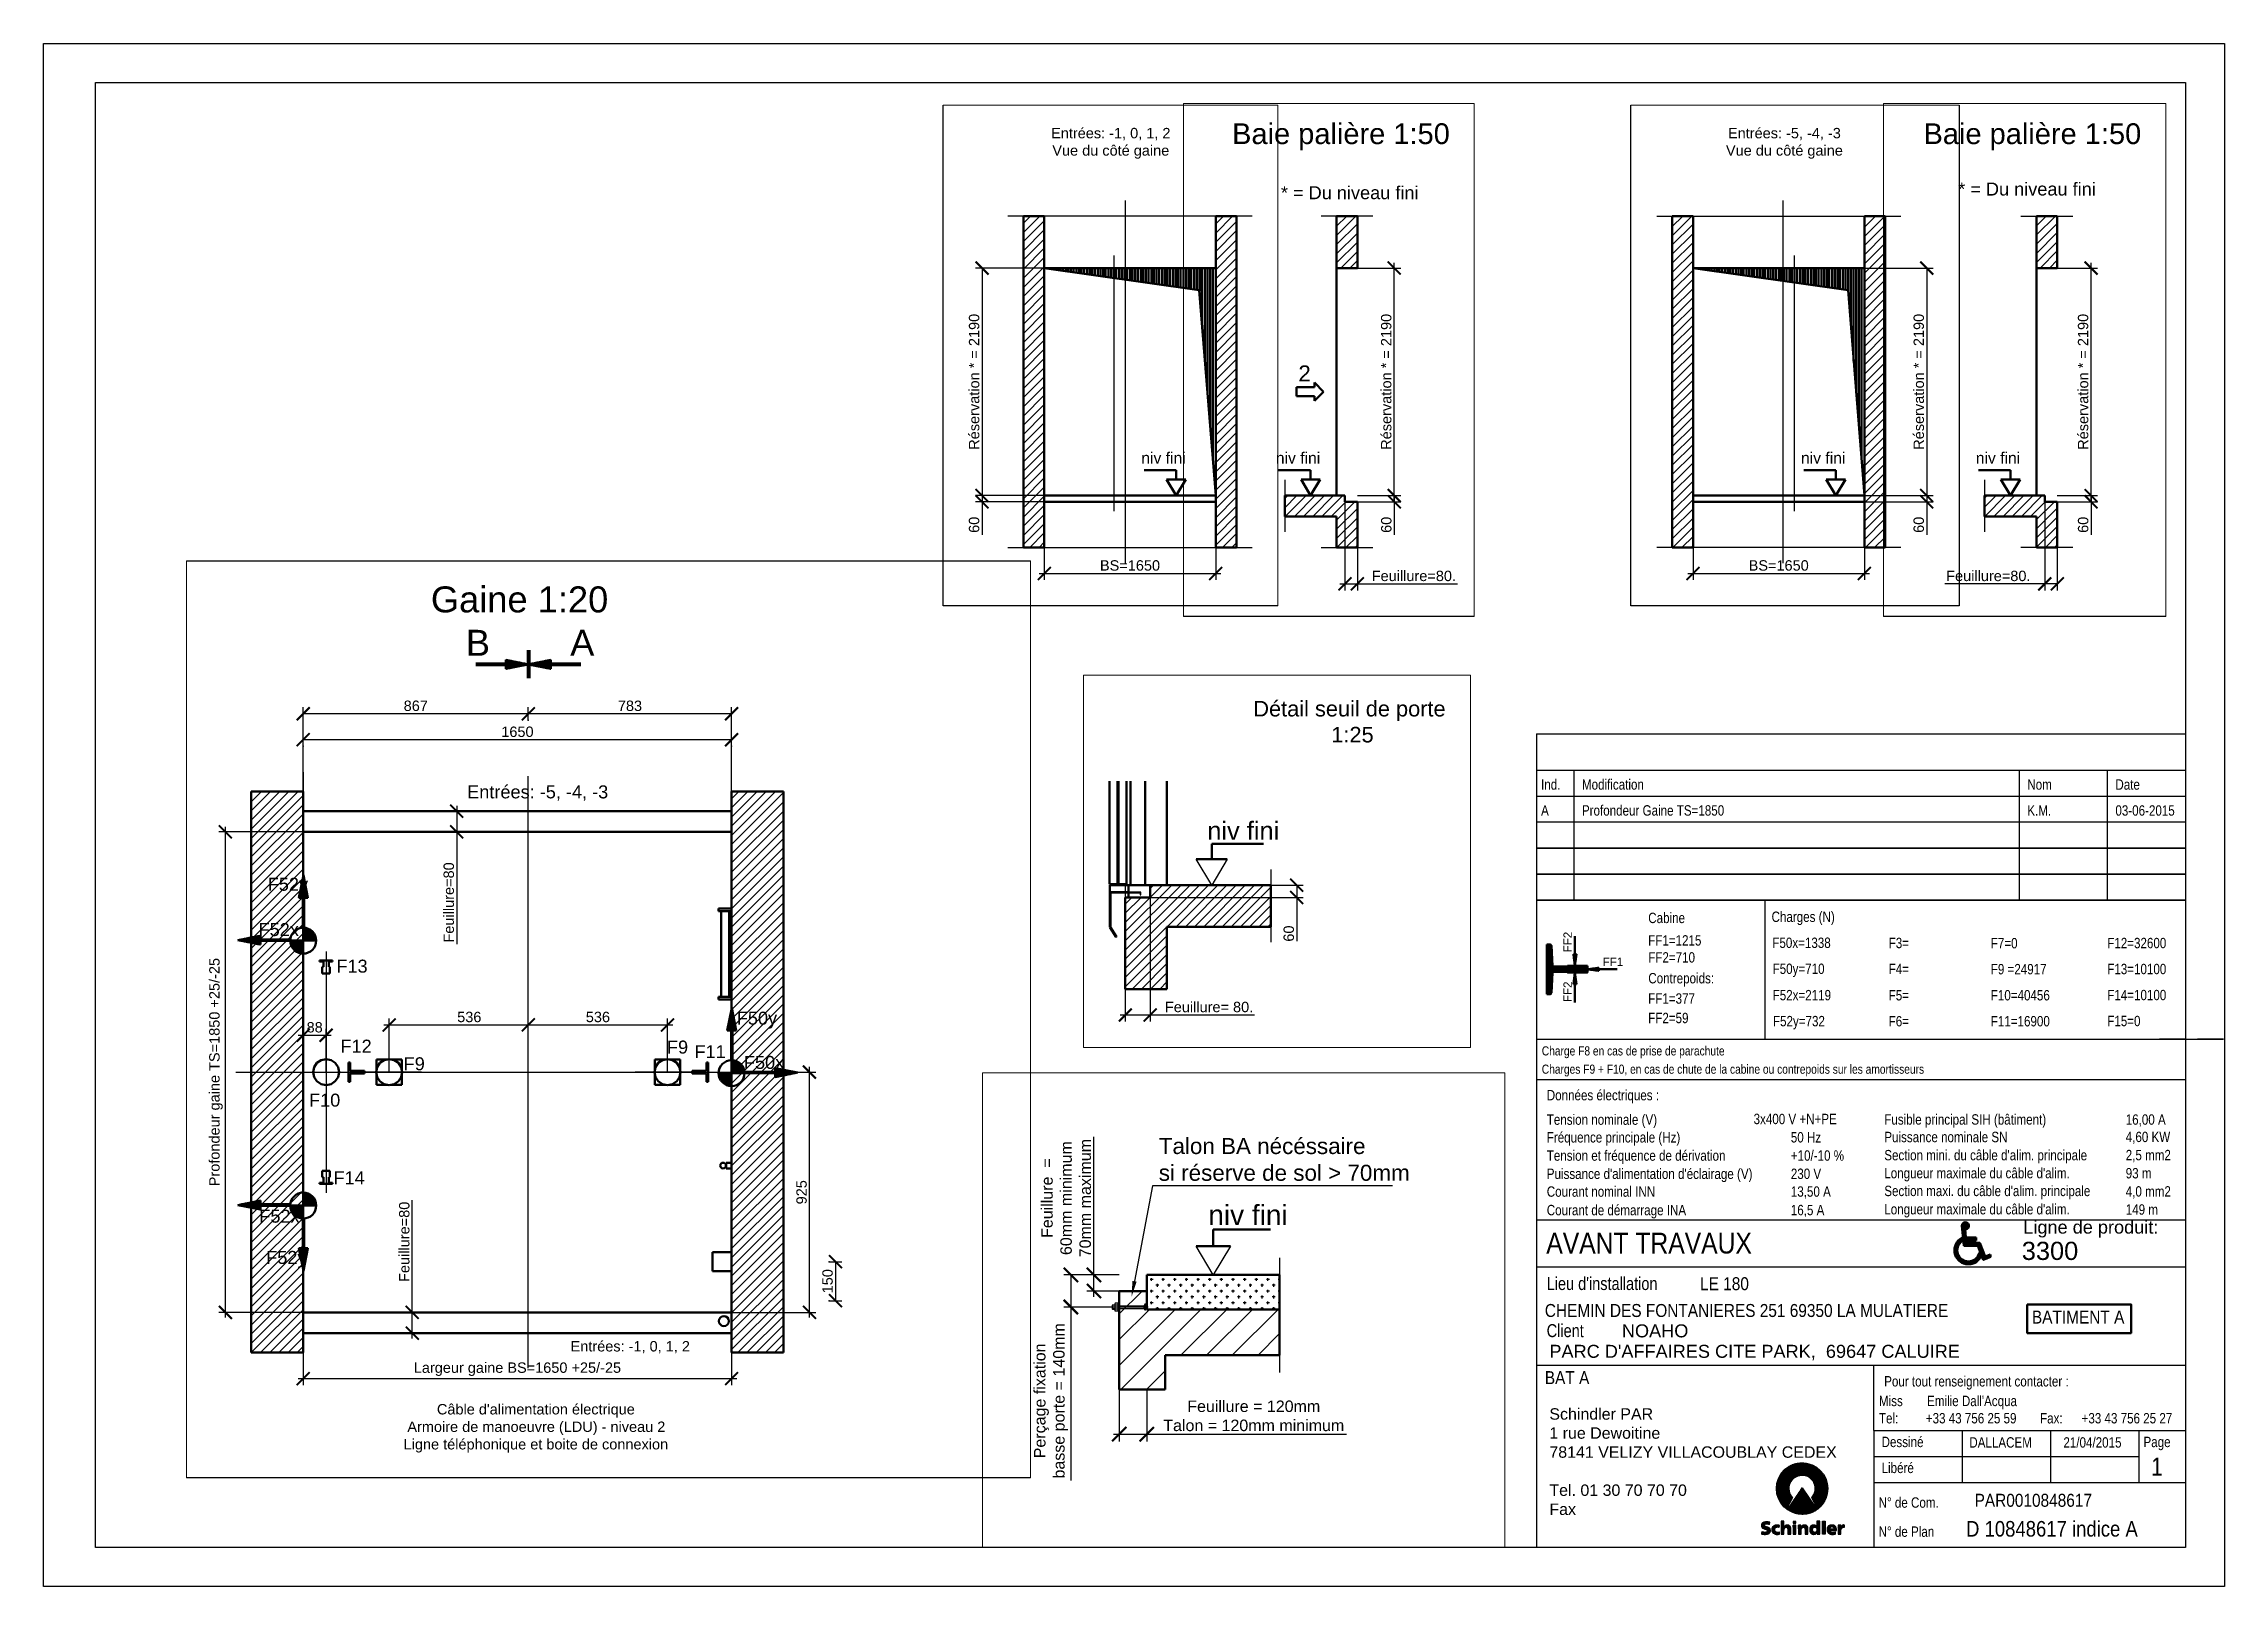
# Paper-space layout 'dynTemplateCommOrderA3BWPP01' of a CAD drawing. Header units: millimetres. Extents: x 0 to 420, y 0 to 297.
# The model-space entities are those that its viewports show. They can reach past a viewport. Long polylines and large blocks are cut down to what shows.
import ezdxf
from ezdxf.enums import TextEntityAlignment as Align

# ---------------------------------------------------------------- set-up
doc = ezdxf.new("R2010")
doc.units = ezdxf.units.MM
for name, pattern in [('AM_ISO02W050', [7.5, 6, -1.5]), ('AM_ISO08W050', [18, 12, -1.5, 3, -1.5]), ('Amconstr', [9999, 9999, 0]), ('DASH_CENTER', [36, 24, -3, 6, -3])]:
    doc.linetypes.add(name, pattern=pattern)
for name, color, linetype in [('1', 1, 'Continuous'), ('AM_9', 253, 'Continuous'), ('AM_CL', 11, 'Amconstr'), ('CDO_ALL_DWG_FRAME', 7, 'Continuous'), ('CDO_TEMP', 1, 'Continuous'), ('DATA_ELECTRICAL', 140, 'Continuous'), ('DXF', 7, 'Continuous'), ('DXF_LAYER', 7, 'Continuous'), ('INF_F01_F04', 7, 'Continuous'), ('INF_F05_F08', 7, 'Continuous'), ('INF_F09_F12', 7, 'Continuous'), ('INF_F13_F16', 7, 'Continuous')]:
    doc.layers.add(name, color=color, linetype=linetype)
for name, color, linetype, lineweight in [('AM_0', 7, 'Continuous', 50), ('AM_5', 3, 'Continuous', 25), ('AM_6', 2, 'Continuous', 35), ('AM_8', 1, 'Continuous', 25), ('LDBuffer-AM_0', 7, 'Continuous', 50), ('LDBuffer-AM_6', 2, 'Continuous', 35), ('LDBuffer-AM_7', 4, 'AM_ISO08W050', 25), ('LDCar-AM_0', 7, 'Continuous', 50), ('LDCar-AM_3', 6, 'AM_ISO02W050', 25), ('LDCar-AM_4', 3, 'Continuous', 25), ('LDCar-AM_6', 2, 'Continuous', 35), ('LDCar-AM_7', 4, 'AM_ISO08W050', 25), ('LDElectricalComponents-AM_0', 7, 'Continuous', 50), ('LDElectricalComponents-AM_6', 2, 'Continuous', 35), ('LDGuides-AM_0', 7, 'Continuous', 50), ('LDGuides-AM_6', 2, 'Continuous', 35), ('LDShaft-AM_0', 7, 'Continuous', 50), ('LDShaft-AM_4', 3, 'Continuous', 25), ('LDShaft-AM_5', 3, 'Continuous', 25), ('LDShaft-AM_6', 2, 'Continuous', 35), ('LDShaft-AM_7', 4, 'AM_ISO08W050', 25), ('LDShaft-AM_8', 1, 'Continuous', 25)]:
    doc.layers.add(name, color=color, linetype=linetype, lineweight=lineweight)
doc.layers.add('AM_VIEWS', color=1, linetype='Continuous', lineweight=25, plot=False)
doc.styles.add('ACDINTS', font='arial.ttf', dxfattribs={"height": 0.2})
doc.styles.add('CONVERTER_1', font='arial.ttf', dxfattribs={"height": 0.2})
doc.styles.add('CONVERTER_2', font='arial.ttf', dxfattribs={"height": 0.2})
doc.styles.add('LD', font='ARIALUNI.TTF')
doc.styles.get("Standard").update_dxf_attribs({"font": 'ARIALUNI.TTF'})
doc.dimstyles.new('LIFT', dxfattribs={"dimtxt": 2.5, "dimasz": 2.5, "dimexe": 1.25, "dimexo": 0, "dimgap": 0.5, "dimtad": 1, "dimdec": 0, "dimzin": 1, "dimdsep": 46, "dimtxsty": 'LD', "dimblk": 'ARCHTICK', "dimcen": 0, "dimdle": 1, "dimclrd": 3, "dimclre": 3, "dimclrt": 4, "dimadec": 0, "dimazin": 0, "dimtp": 0.1, "dimtm": 0.1, "dimtfac": 0.71, "dimtdec": 0, "dimtix": 1, "dimtmove": 0, "dimatfit": 3, "dimfxl": 1, "dimtolj": 1, "dimarcsym": 0})

psp = doc.layouts.new('dynTemplateCommOrderA3BWPP01')

# ---------------------------------------------------------------- texts
at = {"layer": 'CDO_ALL_DWG_FRAME', "style": 'CONVERTER_2'}
for s, height, width, p in [('Modification', 2, 0.8, (296.27, 153.38)), ('Nom', 2, 0.8, (382.05, 153.37)), ('Date', 2, 0.8, (399.01, 153.37)), ('Profondeur Gaine TS=1850', 2, 0.8, (296.27, 148.38)), ('K.M.', 2, 0.8, (382.05, 148.37)), ('03-06-2015', 2, 0.8, (399.01, 148.37)), ('Cabine', 2, 0.8, (309.04, 127.69)), ('Charges (N)', 2, 0.8, (332.79, 127.91)), ('FF1=1215', 2, 0.8, (309.03, 123.36)), ('FF2=710', 2, 0.8, (309.04, 120.09)), ('Contrepoids:', 2, 0.8, (309.05, 116.08)), ('FF1=377', 2, 0.8, (309.03, 112.17)), ('FF2=59', 2, 0.8, (309.03, 108.42)), ('Charge F8 en cas de prise de parachute', 1.76, 0.8, (288.54, 102.21)), ('Charges F9 + F10, en cas de chute de la cabine ou contrepoids sur les amortisseurs   ', 1.76, 0.8, (288.54, 98.69)), ('Données électriques :', 2, 0.8, (289.5, 93.57)), ('LE 180', 2.5, 0.85, (319.02, 57.02)), ('CHEMIN DES FONTANIERES 251 69350 LA MULATIERE', 2.5, 0.85, (289.12, 51.86)), ('BATIMENT A', 2.5, 0.85, (382.93, 50.59)), ('BAT A', 2.5, 0.85, (289.12, 38.93)), ('+33 43 756 25 59', 2, 0.8, (362.5, 31.37)), ('+33 43 756 25 27', 2, 0.8, (392.5, 31.37)), ('21/04/2015', 2, 0.8, (389, 26.71)), ('N° de Com.', 2, 0.8, (353.41, 15.14)), ('D 10848617 indice A', 3, 0.85, (370.25, 9.58)), ('N° de Plan', 2, 0.8, (353.41, 9.54))]:
    psp.add_text(s, height=height, dxfattribs=dict(at, width=width)).set_placement(p)
at = {"layer": 'CDO_ALL_DWG_FRAME'}
for s, height, width, p in [('AVANT TRAVAUX', 4, 0.85, (289.41, 64.08)), ('DALLACEM', 2, 0.8, (370.88, 26.71)), ('PAR0010848617', 2.5, 0.85, (371.89, 15.32))]:
    psp.add_text(s, height=height, dxfattribs=dict(at, width=width)).set_placement(p)
for s, height, p in [('Ligne de produit:', 2.5, (381.27, 67.91)), ('3300', 3.5, (380.98, 62.84))]:
    psp.add_text(s, height=height, dxfattribs=at).set_placement(p)
at = {"layer": 'CDO_TEMP', "style": 'CONVERTER_2', "width": 0.8}
for s, height, p in [('Ind.', 2, (288.4, 153.38)), ('A', 2, (288.4, 148.38)), ("Lieu d'installation", 2.5, (289.48, 57.05)), ('Client', 2.5, (289.48, 47.98)), ('Pour tout renseignement contacter :', 2, (354.48, 38.48)), ('Tel:', 2, (353.47, 31.37)), ('Fax:', 2, (384.5, 31.37)), ('Dessiné', 2, (353.98, 26.81)), ('Page', 2, (404.42, 26.81)), ('Libéré', 2, (353.98, 21.81))]:
    psp.add_text(s, height=height, dxfattribs=at).set_placement(p)
at = {"layer": 'CDO_TEMP', "linetype": 'Continuous', "style": 'CONVERTER_1', "width": 0.8}
for s, p in [('Miss', (353.47, 34.7)), ("Emilie Dall'Acqua", (362.74, 34.7))]:
    psp.add_text(s, height=2, dxfattribs=at).set_placement(p)
at = {"layer": 'DATA_ELECTRICAL', "style": 'CONVERTER_2', "width": 0.8}
for s, p in [('Tension nominale (V)', (289.5, 88.86)), ('3x400 V +N+PE', (329.33, 88.98)), ('Fusible principal SIH (bâtiment)', (354.5, 88.89)), ('16,00 A', (401, 88.87)), ('Tension et fréquence de dérivation', (289.5, 81.94)), ('Fréquence principale (Hz)', (289.5, 85.45)), ('50 Hz', (336.5, 85.45)), ('+10/-10 %', (336.5, 81.94)), ("Section mini. du câble d'alim. principale", (354.5, 82.02)), ('Puissance nominale SN', (354.5, 85.51)), ('4,60 KW', (401, 85.53)), ('2,5 mm2', (401, 82.03)), ("Puissance d'alimentation d'éclairage (V)", (289.5, 78.43)), ('230 V', (336.5, 78.43)), ("Longueur maximale du câble d'alim.", (354.5, 78.56)), ('93 m', (401, 78.54)), ('Courant nominal INN', (289.5, 75.01)), ('13,50 A', (336.5, 75.01)), ("Section maxi. du câble d'alim. principale", (354.5, 75.13)), ('4,0 mm2', (401, 75.04)), ('Courant de démarrage INA', (289.5, 71.44)), ('16,5 A', (336.5, 71.45)), ("Longueur maximale du câble d'alim.", (354.5, 71.61)), ('149 m', (401, 71.55))]:
    psp.add_text(s, height=2, dxfattribs=at).set_placement(p)
at = {"layer": 'INF_F01_F04', "style": 'CONVERTER_2', "width": 0.8}
for s, p in [('F50x=1338', (332.94, 122.9)), ('F3=', (355.35, 122.86)), ('F50y=710', (332.99, 117.9)), ('F4=', (355.35, 117.86)), ('F52x=2119', (333, 112.82)), ('F52y=732', (333.06, 107.82))]:
    psp.add_text(s, height=2, dxfattribs=at).set_placement(p)
at = {"layer": 'INF_F05_F08', "style": 'CONVERTER_2', "width": 0.8}
for s, p in [('F7=0', (375.01, 122.82)), ('F9 =24917', (375.01, 117.82)), ('F5=', (355.34, 112.8)), ('F6=', (355.34, 107.8))]:
    psp.add_text(s, height=2, dxfattribs=at).set_placement(p)
at = {"layer": 'INF_F09_F12', "style": 'CONVERTER_2', "width": 0.8}
for s, p in [('F12=32600', (397.44, 122.85)), ('F13=10100', (397.44, 117.85)), ('F10=40456', (375.01, 112.8)), ('F11=16900', (375.01, 107.8))]:
    psp.add_text(s, height=2, dxfattribs=at).set_placement(p)
at = {"layer": 'INF_F13_F16', "style": 'CONVERTER_2', "width": 0.8}
for s, p in [('F14=10100', (397.44, 112.84)), ('F15=0', (397.44, 107.84))]:
    psp.add_text(s, height=2, dxfattribs=at).set_placement(p)

msp = doc.modelspace()

# ---------------------------------------------------------------- texts
at = {"layer": 'AM_5', "color": 2, "insert": (4529.6, -1461.2), "char_height": 70, "attachment_point": 7, "style": 'ACDINTS'}
msp.add_mtext('Talon BA nécéssaire \\Psi réserve de sol > 70mm', dxfattribs=at)
at = {"layer": 'AM_5', "color": 4, "insert": (4059.3, -2420.2), "char_height": 50, "attachment_point": 5, "rotation": 90, "style": 'LD'}
msp.add_mtext('\\A1;Perçage fixation\\Pbasse porte = 140mm', dxfattribs=at)
at = {"layer": 'AM_5', "color": 4, "insert": (4944.1, -2485.7), "char_height": 50, "attachment_point": 5, "style": 'LD'}
msp.add_mtext('\\A1;Feuillure = 120mm\\PTalon = 120mm minimum', dxfattribs=at)
at = {"layer": 'LDCar-AM_0', "style": 'LD'}
for height, p in [(107.97, (11394.1, 1221)), (107.97, (18338.2, 1221)), (107.97, (8481.5, 1121)), (107.97, (15632.4, 1121)), (87.5, (4868.6, 874.2)), (87.5, (5092.1, -1653))]:
    msp.add_text('niv fini', height=height, dxfattribs=at).set_placement(p, align=Align.RIGHT)
at = {"layer": 'LDShaft-AM_0', "style": 'LD'}
for s, p in [("Câble d'alimentation électrique", (864.9, 143.5)), ('Armoire de manoeuvre (LDU) - niveau 2', (751, 76.2)), ('Ligne téléphonique et boite de connexion', (736.6, 8.8))]:
    msp.add_text(s, height=40, dxfattribs=at).set_placement(p)
for s, insert, char_height, attachment_point in [('\\fArial Unicode MS|b0|i0|u0;\\C256;Baie palière 1:50', (11511.6, 4235.5), 200, 8), ('\\fArial Unicode MS|b0|i0|u0;\\C256;Entrées: -5, -4, -3\\PVue du côté gaine', (7894.1, 4054.5), 100, 8), ('\\fArial Unicode MS|b0|i0|u0;\\C256;Entrées: -1, 0, 1, 2\\PVue du côté gaine', (14910.7, 4054.5), 100, 8), ('\\fArial Unicode MS|b0|i0|u0;\\C256;* = Du niveau fini', (11459.8, 3798.9), 125, 8), ('\\fArial Unicode MS|b0|i0|u0;\\C256;* = Du niveau fini', (18622, 3763.6), 125, 8), ('\\fArial Unicode MS|b0|i0|u0;\\C256;Gaine 1:20', (1183.3, 3230.3), 100, 8), ('\\fArial Unicode MS|b0|i0|u0;\\C256;Entrées: -5, -4, -3', (1253.1, 2535.9), 50, 5), ('\\fArial Unicode MS|b0|i0|u0;\\C256;F13', (537.9, 1869.2), 50, 5), ('\\fArial Unicode MS|b0|i0|u0;\\C256;F12', (553.5, 1561.5), 50, 5), ('\\fArial Unicode MS|b0|i0|u0;\\C256;F9', (777.5, 1493.3), 50, 5), ('\\fArial Unicode MS|b0|i0|u0;\\C256;F9', (1791.7, 1557.6), 50, 5), ('\\fArial Unicode MS|b0|i0|u0;\\C256;F11', (1917.2, 1540.3), 50, 5), ('\\fArial|b0|i0|u0;\\C256;Détail seuil de porte\\P 1:25', (5206.7, 1341.8), 75, 8), ('\\fArial Unicode MS|b0|i0|u0;\\C256;F10', (432.4, 1353.3), 50, 5), ('\\fArial Unicode MS|b0|i0|u0;\\C256;F14', (526.7, 1054.6), 50, 5), ('\\fArial Unicode MS|b0|i0|u0;\\C256;Entrées: -1, 0, 1, 2', (1609.6, 402.3), 40, 5)]:
    msp.add_mtext(s, dxfattribs=dict(at, insert=insert, char_height=char_height, attachment_point=attachment_point))
at = {"layer": 'LDShaft-AM_0', "insert": (18537.7, 4235.5), "char_height": 200, "width": 2250, "attachment_point": 8, "style": 'LD'}
msp.add_mtext('\\fArial Unicode MS|b0|i0|u0;\\C256;Baie palière 1:50', dxfattribs=at)
at = {"layer": 'LDShaft-AM_5', "color": 4, "insert": (4125.3, -1535.8), "char_height": 50, "attachment_point": 5, "rotation": 90, "style": 'LD'}
msp.add_mtext('\\A1;Feuillure  = \\P60mm minimum\\P70mm maximum', dxfattribs=at)

# ---------------------------------------------------------------- blocks, each defined once
blk = doc.blocks.new('BORD_COMM_FRAME_A3')
at = {"layer": 'DXF'}
for p, q in [((0, 297), (420, 297)), ((0, 0), (0, 297)), ((420, 297), (420, 0)), ((10, 7.5), (10, 289.5)), ((10, 289.5), (412.5, 289.5)), ((412.5, 289.5), (412.5, 7.5)), ((412.5, 7.5), (10, 7.5)), ((420, 0), (0, 0))]:
    blk.add_line(p, q, dxfattribs=at)
blk = doc.blocks.new('LD_20150423125455_00000000')
at = {"layer": 'LDShaft-AM_0'}
blk.add_blockref('BORD_COMM_FRAME_A3', (0, 0), dxfattribs=at)
blk = doc.blocks.new('LD_20150423125455_00000002')
at = {"layer": 'CDO_ALL_DWG_FRAME', "style": 'CONVERTER_1'}
for s, p in [('NOAHO ', (13.96, 3.94)), ("PARC D'AFFAIRES CITE PARK,  69647 CALUIRE", (0, 0))]:
    blk.add_text(s, height=2.5, dxfattribs=at).set_placement(p)
blk = doc.blocks.new('DWG_COMM_WHEELCHAIR')
at = {"color": 7, "linetype": 'Continuous'}
for p, q in [((3.57, 10.08), (4.92, 10.08)), ((3.57, 10.06), (4.92, 10.06)), ((3.57, 10.04), (4.92, 10.04)), ((3.57, 10.03), (4.92, 10.03)), ((3.57, 10.01), (4.92, 10.01)), ((3.57, 10.01), (3.92, 6.18)), ((3.57, 9.99), (4.92, 9.99)), ((3.57, 9.97), (4.92, 9.97)), ((3.58, 10.13), (4.91, 10.13)), ((3.58, 10.12), (4.92, 10.12)), ((3.58, 10.1), (4.92, 10.1)), ((3.58, 9.95), (4.92, 9.95)), ((3.58, 9.94), (4.92, 9.94)), ((3.58, 9.92), (4.92, 9.92)), ((3.58, 9.9), (4.92, 9.9)), ((3.58, 9.88), (4.91, 9.88)), ((3.58, 9.86), (4.91, 9.86)), ((3.59, 10.19), (4.9, 10.19)), ((3.59, 10.17), (4.9, 10.17)), ((3.59, 10.15), (4.91, 10.15)), ((3.59, 9.85), (4.9, 9.85)), ((3.59, 9.83), (4.9, 9.83)), ((3.59, 9.81), (4.89, 9.81)), ((3.59, 9.79), (4.89, 9.79)), ((3.59, 9.77), (4.88, 9.77)), ((3.59, 9.76), (4.88, 9.76)), ((3.59, 9.74), (4.87, 9.74)), ((3.6, 10.21), (4.89, 10.21)), ((3.6, 9.72), (4.86, 9.72)), ((3.6, 9.7), (4.85, 9.7)), ((3.6, 9.68), (4.84, 9.68)), ((3.6, 9.67), (4.83, 9.67)), ((3.6, 9.65), (4.82, 9.65)), ((3.6, 9.63), (4.81, 9.63)), ((3.61, 10.24), (4.88, 10.24)), ((3.61, 10.22), (4.89, 10.22)), ((3.61, 9.61), (4.8, 9.61)), ((3.61, 9.59), (4.78, 9.59)), ((3.61, 9.58), (4.77, 9.58)), ((3.61, 9.56), (4.75, 9.56)), ((3.61, 9.54), (4.74, 9.54)), ((3.61, 9.52), (4.72, 9.52)), ((3.62, 10.26), (4.88, 10.26)), ((3.62, 9.5), (4.7, 9.5)), ((3.62, 9.49), (4.68, 9.49)), ((3.62, 9.47), (4.65, 9.47)), ((3.62, 9.45), (4.63, 9.45)), ((3.62, 9.43), (4.6, 9.43)), ((3.62, 9.41), (4.57, 9.41)), ((3.63, 10.3), (4.86, 10.3)), ((3.63, 10.28), (4.87, 10.28)), ((3.63, 9.4), (4.53, 9.4)), ((3.63, 9.38), (4.49, 9.38)), ((3.63, 9.36), (4.44, 9.36)), ((3.63, 9.34), (4.36, 9.34)), ((3.63, 9.32), (4.2, 9.32)), ((3.63, 9.31), (4.2, 9.31)), ((3.64, 10.31), (4.85, 10.31)), ((3.64, 9.29), (4.2, 9.29)), ((3.64, 9.27), (4.2, 9.27)), ((3.64, 9.25), (4.2, 9.25)), ((3.64, 9.23), (4.21, 9.23)), ((3.64, 9.22), (4.21, 9.22)), ((3.64, 9.2), (4.21, 9.2)), ((3.65, 10.33), (4.84, 10.33)), ((3.65, 9.18), (4.21, 9.18)), ((3.65, 9.16), (4.21, 9.16)), ((3.65, 9.14), (4.21, 9.14)), ((3.65, 9.13), (4.21, 9.13)), ((3.65, 9.11), (4.22, 9.11)), ((3.65, 9.09), (4.22, 9.09)), ((3.66, 10.35), (4.83, 10.35)), ((3.66, 9.07), (4.22, 9.07)), ((3.66, 9.05), (4.22, 9.05)), ((3.66, 9.04), (4.22, 9.04)), ((3.66, 9.02), (4.22, 9.02)), ((3.66, 9), (4.23, 9)), ((3.66, 8.98), (4.23, 8.98)), ((3.67, 10.37), (4.82, 10.37)), ((3.67, 8.96), (4.23, 8.96)), ((3.67, 8.95), (4.23, 8.95)), ((3.67, 8.93), (4.23, 8.93)), ((3.67, 8.91), (4.23, 8.91)), ((3.67, 8.89), (4.24, 8.89)), ((3.67, 8.87), (4.24, 8.87)), ((3.67, 8.86), (4.24, 8.86)), ((3.68, 8.84), (4.24, 8.84)), ((3.68, 8.82), (4.24, 8.82)), ((3.68, 8.8), (4.24, 8.8)), ((3.68, 8.78), (4.25, 8.78)), ((3.68, 8.77), (4.25, 8.77)), ((3.68, 8.75), (4.25, 8.75)), ((3.69, 10.39), (4.81, 10.39)), ((3.69, 8.73), (4.25, 8.73)), ((3.69, 8.71), (4.25, 8.71)), ((3.69, 8.69), (4.25, 8.69)), ((3.69, 8.68), (4.26, 8.68)), ((3.69, 8.66), (4.26, 8.66)), ((3.69, 8.64), (4.26, 8.64)), ((3.7, 10.4), (4.8, 10.4)), ((3.7, 8.62), (4.26, 8.62)), ((3.7, 8.6), (4.26, 8.6)), ((3.7, 8.59), (4.26, 8.59)), ((3.7, 8.57), (4.27, 8.57)), ((3.7, 8.55), (4.27, 8.55)), ((3.7, 8.53), (4.27, 8.53)), ((3.71, 10.42), (4.78, 10.42)), ((3.71, 8.51), (4.27, 8.51)), ((3.71, 8.5), (4.27, 8.5)), ((3.71, 8.48), (4.27, 8.48)), ((3.71, 8.46), (4.28, 8.46)), ((3.71, 8.44), (4.28, 8.44)), ((3.71, 8.42), (4.28, 8.42)), ((3.72, 8.41), (4.28, 8.41)), ((3.73, 10.44), (4.77, 10.44)), ((3.74, 10.46), (4.75, 10.46)), ((3.76, 10.48), (4.74, 10.48)), ((3.78, 10.49), (4.72, 10.49)), ((3.79, 10.51), (4.7, 10.51)), ((3.82, 10.53), (4.68, 10.53)), ((3.84, 10.55), (4.66, 10.55)), ((3.86, 10.57), (4.63, 10.57)), ((3.89, 10.58), (4.6, 10.58)), ((3.92, 10.6), (4.57, 10.6)), ((3.96, 10.62), (4.54, 10.62)), ((4, 10.64), (4.5, 10.64)), ((4.05, 10.66), (4.45, 10.66)), ((4.12, 10.67), (4.37, 10.67)), ((4.34, 7.76), (4.2, 9.33)), ((2.12, 5.47), (2.69, 5.47)), ((2.12, 5.45), (2.69, 5.45)), ((2.12, 5.44), (2.68, 5.44)), ((2.12, 5.42), (2.68, 5.42)), ((2.12, 5.4), (2.68, 5.4)), ((2.12, 5.38), (2.68, 5.38)), ((2.12, 5.36), (2.68, 5.36)), ((2.12, 5.35), (2.68, 5.35)), ((2.12, 5.33), (2.68, 5.33)), ((2.12, 5.31), (2.68, 5.31)), ((2.12, 5.29), (2.68, 5.29)), ((2.12, 5.27), (2.68, 5.27)), ((2.12, 5.26), (2.68, 5.26)), ((2.12, 5.24), (2.68, 5.24)), ((2.12, 5.22), (2.68, 5.22)), ((2.12, 5.2), (2.68, 5.2)), ((2.12, 5.18), (2.68, 5.18)), ((2.12, 5.17), (2.68, 5.17)), ((2.12, 5.15), (2.68, 5.15)), ((2.12, 5.13), (2.68, 5.13)), ((2.12, 5.11), (2.69, 5.11)), ((2.12, 5.09), (2.69, 5.09)), ((2.13, 5.58), (2.7, 5.58)), ((2.13, 5.56), (2.7, 5.56)), ((2.13, 5.54), (2.69, 5.54)), ((2.13, 5.53), (2.69, 5.53)), ((2.13, 5.51), (2.69, 5.51)), ((2.13, 5.49), (2.69, 5.49)), ((2.13, 5.08), (2.69, 5.08)), ((2.13, 5.06), (2.69, 5.06)), ((2.13, 5.04), (2.69, 5.04)), ((2.13, 5.02), (2.69, 5.02)), ((2.13, 5), (2.7, 5)), ((2.13, 4.99), (2.7, 4.99)), ((2.14, 5.67), (2.71, 5.67)), ((2.14, 5.65), (2.71, 5.65)), ((2.14, 5.63), (2.71, 5.63)), ((2.14, 5.62), (2.7, 5.62)), ((2.14, 5.6), (2.7, 5.6)), ((2.14, 4.97), (2.7, 4.97)), ((2.14, 4.95), (2.7, 4.95)), ((2.14, 4.93), (2.71, 4.93)), ((2.14, 4.91), (2.71, 4.91)), ((2.15, 5.72), (2.72, 5.72)), ((2.15, 5.71), (2.72, 5.71)), ((2.15, 5.69), (2.72, 5.69)), ((2.15, 4.9), (2.71, 4.9)), ((2.15, 4.88), (2.72, 4.88)), ((2.15, 4.86), (2.72, 4.86)), ((2.15, 4.84), (2.72, 4.84)), ((2.16, 5.78), (2.74, 5.78)), ((2.16, 5.76), (2.73, 5.76)), ((2.16, 5.74), (2.73, 5.74)), ((2.16, 4.82), (2.73, 4.82)), ((2.16, 4.81), (2.73, 4.81)), ((2.16, 4.79), (2.74, 4.79)), ((2.17, 5.83), (2.75, 5.83)), ((2.17, 5.81), (2.75, 5.81)), ((2.17, 5.8), (2.74, 5.8)), ((2.17, 4.77), (2.74, 4.77)), ((2.17, 4.75), (2.75, 4.75)), ((2.17, 4.73), (2.75, 4.73)), ((2.18, 5.89), (2.77, 5.89)), ((2.18, 5.87), (2.76, 5.87)), ((2.18, 5.85), (2.76, 5.85)), ((2.18, 4.72), (2.76, 4.72)), ((2.18, 4.7), (2.76, 4.7)), ((2.19, 5.92), (2.78, 5.92)), ((2.19, 5.9), (2.77, 5.9)), ((2.19, 4.68), (2.77, 4.68)), ((2.19, 4.66), (2.77, 4.66)), ((2.19, 4.64), (2.78, 4.64)), ((2.2, 5.96), (2.79, 5.96)), ((2.2, 5.94), (2.78, 5.94)), ((2.2, 4.63), (2.78, 4.63)), ((2.2, 4.61), (2.79, 4.61)), ((2.21, 5.99), (2.8, 5.99)), ((2.21, 5.98), (2.79, 5.98)), ((2.21, 4.59), (2.79, 4.59)), ((2.21, 4.57), (2.8, 4.57)), ((2.22, 6.03), (2.81, 6.03)), ((2.22, 6.01), (2.81, 6.01)), ((2.22, 4.55), (2.81, 4.55)), ((2.22, 4.54), (2.81, 4.54)), ((2.23, 6.07), (2.83, 6.07)), ((2.23, 6.05), (2.82, 6.05)), ((2.23, 4.52), (2.82, 4.52)), ((2.23, 4.5), (2.83, 4.5)), ((2.24, 6.1), (2.84, 6.1)), ((2.24, 6.08), (2.83, 6.08)), ((2.24, 4.48), (2.83, 4.48)), ((2.25, 6.12), (2.85, 6.12)), ((2.25, 4.46), (2.84, 4.46)), ((2.25, 4.45), (2.85, 4.45)), ((2.26, 6.16), (2.87, 6.16)), ((2.26, 6.14), (2.86, 6.14)), ((2.26, 4.43), (2.86, 4.43)), ((2.26, 4.41), (2.86, 4.41)), ((2.27, 6.19), (2.88, 6.19)), ((2.27, 6.17), (2.87, 6.17)), ((2.27, 4.39), (2.87, 4.39)), ((2.28, 6.21), (2.89, 6.21)), ((2.28, 4.37), (2.88, 4.37)), ((2.28, 4.36), (2.89, 4.36)), ((2.29, 6.25), (2.91, 6.25)), ((2.29, 6.23), (2.9, 6.23)), ((2.29, 4.34), (2.9, 4.34)), ((2.3, 6.26), (2.92, 6.26)), ((2.3, 4.32), (2.91, 4.32)), ((2.3, 4.3), (2.92, 4.3)), ((2.31, 6.28), (2.93, 6.28)), ((2.31, 4.28), (2.93, 4.28)), ((2.32, 6.32), (2.95, 6.32)), ((2.32, 6.3), (2.94, 6.3)), ((2.32, 4.27), (2.94, 4.27)), ((2.32, 4.25), (2.95, 4.25)), ((2.33, 6.34), (2.96, 6.34)), ((2.33, 4.23), (2.96, 4.23)), ((2.34, 6.35), (2.97, 6.35)), ((2.34, 4.21), (2.97, 4.21)), ((2.35, 6.39), (2.99, 6.39)), ((2.35, 6.37), (2.98, 6.37)), ((2.36, 6.41), (3, 6.41)), ((2.37, 6.43), (3.01, 6.43)), ((2.38, 6.44), (3.02, 6.44)), ((2.39, 6.46), (3.03, 6.46)), ((2.4, 6.5), (3.06, 6.5)), ((2.4, 6.48), (3.05, 6.48)), ((2.41, 6.52), (3.07, 6.52)), ((2.42, 6.53), (3.08, 6.53)), ((2.43, 6.55), (3.1, 6.55)), ((2.44, 6.57), (3.11, 6.57)), ((2.45, 6.59), (3.12, 6.59)), ((2.46, 6.61), (3.14, 6.61)), ((2.47, 6.62), (3.15, 6.62)), ((2.48, 6.64), (3.17, 6.64)), ((2.49, 6.66), (3.18, 6.66)), ((2.5, 6.68), (3.2, 6.68)), ((2.51, 6.7), (3.21, 6.7)), ((2.53, 6.71), (3.23, 6.71)), ((2.54, 6.73), (3.25, 6.73)), ((2.55, 6.75), (3.26, 6.75)), ((2.56, 6.77), (3.28, 6.77)), ((2.57, 6.79), (3.3, 6.79)), ((2.58, 6.8), (3.31, 6.8)), ((2.6, 6.82), (3.33, 6.82)), ((2.61, 6.84), (3.35, 6.84)), ((2.62, 6.86), (3.37, 6.86)), ((2.64, 6.88), (3.39, 6.88)), ((2.65, 6.89), (3.41, 6.89)), ((2.66, 6.91), (3.43, 6.91)), ((2.68, 6.93), (3.45, 6.93)), ((2.69, 6.95), (3.48, 6.95)), ((2.7, 6.97), (3.5, 6.97)), ((2.72, 6.98), (3.52, 6.98)), ((2.73, 7), (3.55, 7)), ((2.75, 7.02), (3.57, 7.02)), ((2.76, 7.04), (3.6, 7.04)), ((2.78, 7.06), (3.61, 7.06)), ((2.79, 7.07), (3.61, 7.07)), ((2.81, 7.09), (3.61, 7.09)), ((2.83, 7.11), (3.61, 7.11)), ((2.84, 7.13), (3.6, 7.13)), ((2.86, 7.15), (3.6, 7.15)), ((2.88, 7.16), (3.6, 7.16)), ((2.9, 7.18), (3.6, 7.18)), ((2.91, 7.2), (3.6, 7.2)), ((2.93, 7.22), (3.6, 7.22)), ((2.95, 7.24), (3.59, 7.24)), ((2.97, 7.25), (3.59, 7.25)), ((2.99, 7.27), (3.59, 7.27)), ((3.01, 7.29), (3.59, 7.29)), ((3.03, 7.31), (3.59, 7.31)), ((3.05, 7.33), (3.59, 7.33)), ((3.07, 7.34), (3.59, 7.34)), ((3.09, 7.36), (3.58, 7.36)), ((3.11, 7.38), (3.58, 7.38)), ((3.14, 7.4), (3.58, 7.4)), ((3.16, 7.42), (3.58, 7.42)), ((3.18, 7.43), (3.58, 7.43)), ((3.21, 7.45), (3.58, 7.45)), ((3.23, 7.47), (3.57, 7.47)), ((3.26, 7.49), (3.57, 7.49)), ((3.28, 7.51), (3.57, 7.51)), ((3.31, 7.52), (3.57, 7.52)), ((3.33, 7.54), (3.57, 7.54)), ((3.36, 7.56), (3.57, 7.56)), ((3.39, 7.58), (3.57, 7.58)), ((3.42, 7.6), (3.56, 7.6)), ((3.45, 7.61), (3.56, 7.61)), ((3.48, 7.63), (3.56, 7.63)), ((3.51, 7.65), (3.56, 7.65)), ((3.55, 7.67), (3.56, 7.67)), ((3.56, 7.67), (3.61, 7.05)), ((3.72, 8.39), (4.28, 8.39)), ((3.72, 8.37), (4.28, 8.37)), ((3.72, 8.35), (4.29, 8.35)), ((3.72, 8.33), (4.29, 8.33)), ((3.72, 8.32), (4.29, 8.32)), ((3.73, 8.3), (4.29, 8.3)), ((3.73, 8.28), (4.29, 8.28)), ((3.73, 8.26), (4.29, 8.26)), ((3.73, 8.24), (4.3, 8.24)), ((3.73, 8.23), (4.3, 8.23)), ((3.73, 8.21), (4.3, 8.21)), ((3.74, 8.19), (4.3, 8.19)), ((3.74, 8.17), (4.3, 8.17)), ((3.74, 8.15), (4.3, 8.15)), ((3.74, 8.14), (4.31, 8.14)), ((3.74, 8.12), (4.31, 8.12)), ((3.74, 8.1), (4.31, 8.1)), ((3.75, 8.08), (4.31, 8.08)), ((3.75, 8.06), (4.31, 8.06)), ((3.75, 8.05), (4.31, 8.05)), ((3.75, 8.03), (4.32, 8.03)), ((3.75, 8.01), (4.32, 8.01)), ((3.75, 7.99), (4.32, 7.99)), ((3.75, 7.97), (4.32, 7.97)), ((3.76, 7.96), (4.32, 7.96)), ((3.76, 7.94), (4.32, 7.94)), ((3.76, 7.92), (4.33, 7.92)), ((3.76, 7.9), (4.33, 7.9)), ((3.76, 7.88), (4.33, 7.88)), ((3.76, 7.87), (4.33, 7.87)), ((3.77, 7.85), (4.33, 7.85)), ((3.77, 7.83), (4.33, 7.83)), ((3.77, 7.81), (4.34, 7.81)), ((3.77, 7.79), (4.34, 7.79)), ((3.77, 7.78), (4.34, 7.78)), ((3.77, 7.76), (6.34, 7.76)), ((3.78, 7.74), (6.34, 7.74)), ((3.78, 7.72), (6.34, 7.72)), ((3.78, 7.7), (6.34, 7.7)), ((3.78, 7.69), (6.34, 7.69)), ((3.78, 7.67), (6.34, 7.67)), ((3.78, 7.65), (6.34, 7.65)), ((3.79, 7.63), (6.34, 7.63)), ((3.79, 7.61), (6.34, 7.61)), ((3.79, 7.6), (6.34, 7.6)), ((3.79, 7.58), (6.34, 7.58)), ((3.79, 7.56), (6.34, 7.56)), ((3.79, 7.54), (6.34, 7.54)), ((3.8, 7.52), (6.34, 7.52)), ((3.8, 7.51), (6.34, 7.51)), ((3.8, 7.49), (6.34, 7.49)), ((3.8, 7.47), (6.34, 7.47)), ((3.8, 7.45), (6.34, 7.45)), ((3.8, 7.43), (6.34, 7.43)), ((3.81, 7.42), (6.34, 7.42)), ((3.81, 7.4), (6.34, 7.4)), ((3.81, 7.38), (6.34, 7.38)), ((3.81, 7.36), (6.34, 7.36)), ((3.81, 7.34), (6.34, 7.34)), ((3.81, 7.33), (6.34, 7.33)), ((3.82, 7.31), (6.34, 7.31)), ((3.82, 7.29), (6.34, 7.29)), ((3.82, 7.27), (6.34, 7.27)), ((3.82, 7.25), (6.34, 7.25)), ((3.82, 7.24), (6.34, 7.24)), ((3.82, 7.22), (6.34, 7.22)), ((3.82, 7.2), (6.34, 7.2)), ((3.83, 7.18), (4.39, 7.18)), ((3.83, 7.16), (4.39, 7.16)), ((3.83, 7.15), (4.39, 7.15)), ((3.83, 7.13), (4.4, 7.13)), ((3.83, 7.11), (4.4, 7.11)), ((3.83, 7.09), (4.4, 7.09)), ((3.84, 7.07), (4.4, 7.07)), ((3.84, 7.06), (4.4, 7.06)), ((3.84, 7.04), (4.4, 7.04)), ((3.84, 7.02), (4.41, 7.02)), ((3.84, 7), (4.41, 7)), ((3.84, 6.98), (4.41, 6.98)), ((3.85, 6.97), (4.41, 6.97)), ((3.85, 6.95), (4.41, 6.95)), ((3.85, 6.93), (4.41, 6.93)), ((3.85, 6.91), (4.42, 6.91)), ((3.85, 6.89), (4.42, 6.89)), ((3.85, 6.88), (4.42, 6.88)), ((3.86, 6.86), (4.42, 6.86)), ((3.86, 6.84), (4.42, 6.84)), ((3.86, 6.82), (4.42, 6.82)), ((3.86, 6.8), (4.42, 6.8)), ((3.86, 6.79), (4.43, 6.79)), ((3.86, 6.77), (4.43, 6.77)), ((3.87, 6.75), (4.43, 6.75)), ((3.87, 6.73), (7.01, 6.73)), ((3.87, 6.71), (7.02, 6.71)), ((3.87, 6.7), (7.02, 6.7)), ((3.87, 6.68), (7.03, 6.68)), ((3.87, 6.66), (7.04, 6.66)), ((3.88, 6.64), (7.04, 6.64)), ((3.88, 6.62), (7.05, 6.62)), ((3.88, 6.61), (7.06, 6.61)), ((3.88, 6.59), (7.07, 6.59)), ((3.88, 6.57), (7.07, 6.57)), ((3.88, 6.55), (7.08, 6.55)), ((3.89, 6.53), (7.09, 6.53)), ((3.89, 6.52), (7.09, 6.52)), ((3.89, 6.5), (7.1, 6.5)), ((3.89, 6.48), (7.11, 6.48)), ((3.89, 6.46), (7.11, 6.46)), ((3.89, 6.44), (7.12, 6.44)), ((3.9, 6.43), (7.13, 6.43)), ((3.9, 6.41), (7.14, 6.41)), ((3.9, 6.39), (7.14, 6.39)), ((3.9, 6.37), (7.15, 6.37)), ((3.9, 6.35), (7.16, 6.35)), ((3.9, 6.34), (7.16, 6.34)), ((3.9, 6.32), (7.17, 6.32)), ((3.91, 6.3), (7.18, 6.3)), ((3.91, 6.28), (7.18, 6.28)), ((3.91, 6.26), (7.19, 6.26)), ((3.91, 6.25), (7.2, 6.25)), ((3.91, 6.23), (7.21, 6.23)), ((3.91, 6.21), (7.21, 6.21)), ((3.92, 6.19), (7.22, 6.19)), ((3.92, 6.18), (6.62, 6.18)), ((6.34, 7.76), (4.34, 7.76)), ((4.43, 6.75), (4.39, 7.2)), ((4.39, 7.2), (6.34, 7.2)), ((7, 6.75), (4.43, 6.75)), ((6.34, 7.2), (6.34, 7.76)), ((6.62, 6.18), (7.68, 3.46)), ((6.62, 6.17), (7.23, 6.17)), ((6.63, 6.16), (7.23, 6.16)), ((6.63, 6.14), (7.24, 6.14)), ((6.64, 6.12), (7.25, 6.12)), ((6.65, 6.1), (7.25, 6.1)), ((6.66, 6.08), (7.26, 6.08)), ((6.66, 6.07), (7.27, 6.07)), ((6.67, 6.05), (7.28, 6.05)), ((6.67, 4.21), (7.14, 4.21)), ((6.68, 6.03), (7.28, 6.03)), ((6.68, 6.01), (7.29, 6.01)), ((6.68, 4.23), (7.14, 4.23)), ((6.69, 5.99), (7.3, 5.99)), ((6.69, 4.25), (7.13, 4.25)), ((6.7, 5.98), (7.3, 5.98)), ((6.7, 5.96), (7.31, 5.96)), ((6.7, 4.27), (7.12, 4.27)), ((6.71, 5.94), (7.32, 5.94)), ((6.71, 4.28), (7.12, 4.28)), ((6.72, 5.92), (7.32, 5.92)), ((6.72, 4.3), (7.11, 4.3)), ((6.73, 5.9), (7.33, 5.9)), ((6.73, 5.89), (7.34, 5.89)), ((6.73, 4.34), (7.09, 4.34)), ((6.73, 4.32), (7.1, 4.32)), ((6.74, 5.87), (7.35, 5.87)), ((6.74, 4.36), (7.09, 4.36)), ((6.75, 5.85), (7.35, 5.85)), ((6.75, 5.83), (7.36, 5.83)), ((6.75, 4.37), (7.08, 4.37)), ((6.76, 5.81), (7.37, 5.81)), ((6.76, 4.39), (7.07, 4.39)), ((6.77, 5.8), (7.37, 5.8)), ((6.77, 4.41), (7.07, 4.41)), ((6.78, 5.78), (7.38, 5.78)), ((6.78, 5.76), (7.39, 5.76)), ((6.78, 4.45), (7.05, 4.45)), ((6.78, 4.43), (7.06, 4.43)), ((6.79, 5.74), (7.39, 5.74)), ((6.79, 4.46), (7.05, 4.46)), ((6.8, 5.72), (7.4, 5.72)), ((6.8, 5.71), (7.41, 5.71)), ((6.8, 4.48), (7.04, 4.48)), ((6.81, 5.69), (7.42, 5.69)), ((6.81, 4.52), (7.02, 4.52)), ((6.81, 4.5), (7.03, 4.5)), ((6.82, 5.67), (7.42, 5.67)), ((6.82, 5.65), (7.43, 5.65)), ((6.82, 4.54), (7.02, 4.54)), ((6.83, 5.63), (7.44, 5.63)), ((6.83, 4.57), (7, 4.57)), ((6.83, 4.55), (7.01, 4.55)), ((6.84, 5.62), (7.44, 5.62)), ((6.84, 4.59), (7, 4.59)), ((6.85, 5.6), (7.45, 5.6)), ((6.85, 5.58), (7.46, 5.58)), ((6.85, 4.63), (6.98, 4.63)), ((6.85, 4.61), (6.99, 4.61)), ((6.86, 5.56), (7.46, 5.56)), ((6.86, 4.66), (6.97, 4.66)), ((6.86, 4.64), (6.98, 4.64)), ((6.87, 5.54), (7.47, 5.54)), ((6.87, 5.53), (7.48, 5.53)), ((6.87, 4.7), (6.95, 4.7)), ((6.87, 4.68), (6.96, 4.68)), ((6.88, 5.51), (7.49, 5.51)), ((6.88, 4.73), (6.94, 4.73)), ((6.88, 4.72), (6.95, 4.72)), ((6.89, 5.49), (7.49, 5.49)), ((6.89, 5.47), (7.5, 5.47)), ((6.89, 4.77), (6.93, 4.77)), ((6.89, 4.75), (6.93, 4.75)), ((6.9, 5.45), (7.51, 5.45)), ((6.9, 4.83), (7.21, 4.04)), ((6.9, 4.82), (6.91, 4.82)), ((6.9, 4.81), (6.91, 4.81)), ((6.9, 4.79), (6.92, 4.79)), ((6.91, 5.44), (7.51, 5.44)), ((6.92, 5.42), (7.52, 5.42)), ((6.92, 5.4), (7.53, 5.4)), ((6.93, 5.38), (7.53, 5.38)), ((6.94, 5.36), (7.54, 5.36)), ((6.94, 5.35), (7.55, 5.35)), ((6.95, 5.33), (7.56, 5.33)), ((6.96, 5.31), (7.56, 5.31)), ((6.96, 5.29), (7.57, 5.29)), ((6.97, 5.27), (7.58, 5.27)), ((6.98, 5.26), (7.58, 5.26)), ((6.99, 5.24), (7.59, 5.24)), ((6.99, 5.22), (7.6, 5.22)), ((8.04, 4.08), (7, 6.75)), ((7, 5.2), (7.6, 5.2)), ((7.01, 5.18), (7.61, 5.18)), ((7.01, 5.17), (7.62, 5.17)), ((7.02, 5.15), (7.62, 5.15)), ((7.03, 5.13), (7.63, 5.13)), ((7.03, 5.11), (7.64, 5.11)), ((7.04, 5.09), (7.65, 5.09)), ((7.05, 5.08), (7.65, 5.08)), ((7.06, 5.06), (7.66, 5.06)), ((7.06, 5.04), (7.67, 5.04)), ((7.07, 5.02), (7.67, 5.02)), ((7.08, 5), (7.68, 5)), ((7.08, 4.99), (7.69, 4.99)), ((7.09, 4.97), (7.69, 4.97)), ((7.1, 4.95), (7.7, 4.95)), ((7.1, 4.93), (7.71, 4.93)), ((7.11, 4.91), (7.72, 4.91)), ((7.12, 4.9), (7.72, 4.9)), ((7.13, 4.88), (7.73, 4.88)), ((7.13, 4.86), (7.74, 4.86)), ((7.14, 4.84), (7.74, 4.84)), ((7.15, 4.82), (7.75, 4.82)), ((7.15, 4.81), (7.76, 4.81)), ((7.16, 4.79), (7.76, 4.79)), ((7.17, 4.77), (7.77, 4.77)), ((7.17, 4.75), (7.78, 4.75)), ((7.18, 4.73), (7.79, 4.73)), ((7.19, 4.72), (7.79, 4.72)), ((7.2, 4.7), (7.8, 4.7)), ((7.2, 4.68), (7.81, 4.68)), ((7.21, 4.66), (7.81, 4.66)), ((7.22, 4.64), (7.82, 4.64)), ((7.22, 4.63), (7.83, 4.63)), ((7.23, 4.61), (7.83, 4.61)), ((7.24, 4.59), (7.84, 4.59)), ((7.24, 4.57), (7.85, 4.57)), ((7.25, 4.55), (7.86, 4.55)), ((7.26, 4.54), (7.86, 4.54)), ((7.27, 4.52), (7.87, 4.52)), ((7.27, 4.5), (7.88, 4.5)), ((7.28, 4.48), (7.88, 4.48)), ((7.29, 4.46), (7.89, 4.46)), ((7.29, 4.45), (7.9, 4.45)), ((7.3, 4.43), (7.9, 4.43)), ((7.31, 4.41), (7.91, 4.41)), ((7.31, 4.39), (7.92, 4.39)), ((7.32, 4.37), (7.93, 4.37)), ((7.33, 4.36), (7.93, 4.36)), ((7.34, 4.34), (7.94, 4.34)), ((7.34, 4.32), (7.95, 4.32)), ((7.35, 4.3), (7.95, 4.3)), ((7.36, 4.28), (7.96, 4.28)), ((7.36, 4.27), (7.97, 4.27)), ((7.37, 4.25), (7.97, 4.25)), ((7.38, 4.23), (7.98, 4.23)), ((7.38, 4.21), (7.99, 4.21)), ((8.98, 4.45), (8.04, 4.08)), ((8.38, 4.21), (9.07, 4.21)), ((8.42, 4.23), (9.07, 4.23)), ((8.47, 4.25), (9.06, 4.25)), ((8.52, 4.27), (9.05, 4.27)), ((8.56, 4.28), (9.05, 4.28)), ((8.61, 4.3), (9.04, 4.3)), ((8.66, 4.32), (9.03, 4.32)), ((8.7, 4.34), (9.03, 4.34)), ((8.75, 4.36), (9.02, 4.36)), ((8.8, 4.37), (9.01, 4.37)), ((8.84, 4.39), (9.01, 4.39)), ((8.89, 4.41), (9, 4.41)), ((8.94, 4.43), (8.99, 4.43)), ((8.98, 4.45), (8.98, 4.45)), ((9.15, 4.03), (8.98, 4.45)), ((2.35, 4.19), (2.98, 4.19)), ((2.36, 4.18), (2.99, 4.18)), ((2.36, 4.16), (3, 4.16)), ((2.37, 4.14), (3.01, 4.14)), ((2.38, 4.12), (3.02, 4.12)), ((2.39, 4.1), (3.03, 4.1)), ((2.4, 4.09), (3.04, 4.09)), ((2.41, 4.07), (3.06, 4.07)), ((2.42, 4.05), (3.07, 4.05)), ((2.43, 4.03), (3.08, 4.03)), ((2.44, 4.01), (3.1, 4.01)), ((2.45, 4), (3.11, 4)), ((2.46, 3.98), (3.12, 3.98)), ((2.47, 3.96), (3.14, 3.96)), ((2.48, 3.94), (3.15, 3.94)), ((2.49, 3.92), (3.17, 3.92)), ((2.5, 3.91), (3.18, 3.91)), ((2.51, 3.89), (3.2, 3.89)), ((2.52, 3.87), (3.21, 3.87)), ((2.53, 3.85), (3.23, 3.85)), ((2.54, 3.83), (3.24, 3.83)), ((2.55, 3.82), (3.26, 3.82)), ((2.56, 3.8), (3.28, 3.8)), ((2.58, 3.78), (3.3, 3.78)), ((2.59, 3.76), (3.31, 3.76)), ((2.6, 3.74), (3.33, 3.74)), ((2.61, 3.73), (3.35, 3.73)), ((2.63, 3.71), (3.37, 3.71)), ((2.64, 3.69), (3.39, 3.69)), ((2.65, 3.67), (3.41, 3.67)), ((2.67, 3.65), (3.43, 3.65)), ((2.68, 3.64), (3.45, 3.64)), ((2.69, 3.62), (3.47, 3.62)), ((2.71, 3.6), (3.5, 3.6)), ((2.72, 3.58), (3.52, 3.58)), ((2.74, 3.56), (3.54, 3.56)), ((2.75, 3.55), (3.57, 3.55)), ((2.77, 3.53), (3.59, 3.53)), ((2.78, 3.51), (3.62, 3.51)), ((2.8, 3.49), (3.65, 3.49)), ((2.82, 3.47), (3.68, 3.47)), ((2.83, 3.46), (3.71, 3.46)), ((2.85, 3.44), (3.74, 3.44)), ((2.87, 3.42), (3.77, 3.42)), ((2.88, 3.4), (3.8, 3.4)), ((2.9, 3.38), (3.83, 3.38)), ((2.92, 3.37), (3.87, 3.37)), ((2.94, 3.35), (3.91, 3.35)), ((2.96, 3.33), (3.95, 3.33)), ((2.98, 3.31), (3.99, 3.31)), ((2.99, 3.29), (4.03, 3.29)), ((3.01, 3.28), (4.08, 3.28)), ((3.03, 3.26), (4.13, 3.26)), ((3.06, 3.24), (4.18, 3.24)), ((3.08, 3.22), (4.25, 3.22)), ((3.1, 3.2), (4.32, 3.2)), ((3.12, 3.19), (4.4, 3.19)), ((3.14, 3.17), (4.5, 3.17)), ((3.17, 3.15), (4.66, 3.15)), ((3.19, 3.13), (6.45, 3.13)), ((3.21, 3.11), (6.42, 3.11)), ((3.24, 3.1), (6.4, 3.1)), ((3.26, 3.08), (6.37, 3.08)), ((3.29, 3.06), (6.35, 3.06)), ((3.32, 3.04), (6.32, 3.04)), ((3.34, 3.02), (6.29, 3.02)), ((3.37, 3.01), (6.26, 3.01)), ((3.4, 2.99), (6.23, 2.99)), ((3.43, 2.97), (6.21, 2.97)), ((3.46, 2.95), (6.17, 2.95)), ((3.49, 2.93), (6.14, 2.93)), ((3.52, 2.92), (6.11, 2.92)), ((3.56, 2.9), (6.08, 2.9)), ((3.59, 2.88), (6.04, 2.88)), ((3.63, 2.86), (6.01, 2.86)), ((3.67, 2.84), (5.97, 2.84)), ((3.7, 2.83), (5.93, 2.83)), ((3.74, 2.81), (5.89, 2.81)), ((3.79, 2.79), (5.85, 2.79)), ((3.83, 2.77), (5.8, 2.77)), ((3.88, 2.75), (5.75, 2.75)), ((3.93, 2.74), (5.7, 2.74)), ((3.98, 2.72), (5.65, 2.72)), ((4.04, 2.7), (5.59, 2.7)), ((4.1, 2.68), (5.53, 2.68)), ((4.17, 2.66), (5.46, 2.66)), ((4.25, 2.65), (5.38, 2.65)), ((4.34, 2.63), (5.29, 2.63)), ((4.46, 2.61), (5.18, 2.61)), ((4.64, 2.59), (5, 2.59)), ((4.97, 3.15), (6.47, 3.15)), ((5.13, 3.17), (6.49, 3.17)), ((5.24, 3.19), (6.51, 3.19)), ((5.32, 3.2), (6.54, 3.2)), ((5.39, 3.22), (6.56, 3.22)), ((5.45, 3.24), (6.58, 3.24)), ((5.5, 3.26), (6.6, 3.26)), ((5.55, 3.28), (6.62, 3.28)), ((5.6, 3.29), (6.64, 3.29)), ((5.65, 3.31), (6.66, 3.31)), ((5.69, 3.33), (6.68, 3.33)), ((5.73, 3.35), (6.7, 3.35)), ((5.76, 3.37), (6.72, 3.37)), ((5.8, 3.38), (6.73, 3.38)), ((5.83, 3.4), (6.75, 3.4)), ((5.87, 3.42), (6.77, 3.42)), ((5.9, 3.44), (6.79, 3.44)), ((5.93, 3.46), (6.8, 3.46)), ((5.96, 3.47), (6.82, 3.47)), ((5.98, 3.49), (6.83, 3.49)), ((6.01, 3.51), (6.85, 3.51)), ((6.04, 3.53), (6.87, 3.53)), ((6.06, 3.55), (6.88, 3.55)), ((6.09, 3.56), (6.9, 3.56)), ((6.11, 3.58), (6.91, 3.58)), ((6.14, 3.6), (6.93, 3.6)), ((6.16, 3.62), (6.94, 3.62)), ((6.18, 3.64), (6.95, 3.64)), ((6.2, 3.65), (6.97, 3.65)), ((6.22, 3.67), (6.98, 3.67)), ((6.24, 3.69), (6.99, 3.69)), ((6.26, 3.71), (7.01, 3.71)), ((6.28, 3.73), (7.02, 3.73)), ((6.3, 3.74), (7.03, 3.74)), ((6.32, 3.76), (7.05, 3.76)), ((6.34, 3.78), (7.06, 3.78)), ((6.36, 3.8), (7.07, 3.8)), ((6.37, 3.82), (7.08, 3.82)), ((6.39, 3.83), (7.09, 3.83)), ((6.41, 3.85), (7.1, 3.85)), ((6.42, 3.87), (7.12, 3.87)), ((6.44, 3.89), (7.13, 3.89)), ((6.45, 3.91), (7.14, 3.91)), ((6.47, 3.92), (7.15, 3.92)), ((6.48, 3.94), (7.16, 3.94)), ((6.5, 3.96), (7.17, 3.96)), ((6.51, 3.98), (7.18, 3.98)), ((6.52, 4), (7.19, 4)), ((6.54, 4.01), (7.2, 4.01)), ((6.55, 4.03), (7.21, 4.03)), ((6.56, 4.05), (7.21, 4.05)), ((6.58, 4.07), (7.2, 4.07)), ((6.59, 4.09), (7.19, 4.09)), ((6.6, 4.1), (7.19, 4.1)), ((6.61, 4.12), (7.18, 4.12)), ((6.62, 4.14), (7.17, 4.14)), ((6.63, 4.16), (7.16, 4.16)), ((6.65, 4.18), (7.16, 4.18)), ((6.66, 4.19), (7.15, 4.19)), ((7.39, 4.19), (8, 4.19)), ((7.4, 4.18), (8, 4.18)), ((7.41, 4.16), (8.01, 4.16)), ((7.41, 4.14), (8.02, 4.14)), ((7.42, 4.12), (8.02, 4.12)), ((7.43, 4.1), (8.03, 4.1)), ((7.43, 4.09), (8.04, 4.09)), ((7.44, 4.07), (9.13, 4.07)), ((7.45, 4.05), (9.14, 4.05)), ((7.45, 4.03), (9.14, 4.03)), ((7.46, 4.01), (9.11, 4.01)), ((7.47, 4), (9.06, 4)), ((7.48, 3.98), (9.02, 3.98)), ((7.48, 3.96), (8.97, 3.96)), ((7.49, 3.94), (8.92, 3.94)), ((7.5, 3.92), (8.88, 3.92)), ((7.5, 3.91), (8.83, 3.91)), ((7.51, 3.89), (8.79, 3.89)), ((7.52, 3.87), (8.74, 3.87)), ((7.53, 3.85), (8.69, 3.85)), ((7.53, 3.83), (8.65, 3.83)), ((7.54, 3.82), (8.6, 3.82)), ((7.55, 3.8), (8.55, 3.8)), ((7.55, 3.78), (8.51, 3.78)), ((7.56, 3.76), (8.46, 3.76)), ((7.57, 3.74), (8.42, 3.74)), ((7.57, 3.73), (8.37, 3.73)), ((7.58, 3.71), (8.32, 3.71)), ((7.59, 3.69), (8.28, 3.69)), ((7.6, 3.67), (8.23, 3.67)), ((7.6, 3.65), (8.19, 3.65)), ((7.61, 3.64), (8.14, 3.64)), ((7.62, 3.62), (8.09, 3.62)), ((7.62, 3.6), (8.05, 3.6)), ((7.63, 3.58), (8, 3.58)), ((7.64, 3.56), (7.95, 3.56)), ((7.64, 3.55), (7.91, 3.55)), ((7.65, 3.53), (7.86, 3.53)), ((7.66, 3.51), (7.82, 3.51)), ((7.67, 3.49), (7.77, 3.49)), ((7.67, 3.47), (7.72, 3.47)), ((7.68, 3.46), (9.15, 4.03)), ((8.05, 4.09), (9.12, 4.09)), ((8.1, 4.1), (9.12, 4.1)), ((8.14, 4.12), (9.11, 4.12)), ((8.19, 4.14), (9.1, 4.14)), ((8.24, 4.16), (9.1, 4.16)), ((8.28, 4.18), (9.09, 4.18)), ((8.33, 4.19), (9.08, 4.19))]:
    blk.add_line(p, q, dxfattribs=at)
for centre, radius, start, end in [((4.25, 10.01), 0.677, 265.6416, 179.9989), ((4.82, 5.29), 2.7, 117.8249, 332.4581), ((4.82, 5.28), 2.14, 124.3304, 347.6416)]:
    blk.add_arc(centre, radius, start, end, dxfattribs=at)
blk = doc.blocks.new('LD_20150423125455_00000003')
at = {"layer": 'LDShaft-AM_0'}
blk.add_blockref('DWG_COMM_WHEELCHAIR', (-2.12, -2.59), dxfattribs=at)
blk = doc.blocks.new('LOGO_SCHINDLER_25MM')
at = {"layer": 'AM_9'}
for p, q in [((7.37, 12.93), (12.55, 18.11)), ((7.37, 12.95), (12.53, 18.11)), ((7.37, 12.97), (12.51, 18.11)), ((7.37, 12.99), (12.49, 18.11)), ((7.37, 13.02), (12.47, 18.11)), ((7.37, 13.04), (12.44, 18.11)), ((7.37, 13.06), (12.42, 18.11)), ((7.37, 13.08), (12.4, 18.11)), ((7.37, 13.1), (12.38, 18.11)), ((7.37, 13.13), (12.36, 18.11)), ((7.37, 13.15), (12.33, 18.11)), ((7.37, 13.17), (12.31, 18.11)), ((7.37, 13.19), (12.29, 18.11)), ((7.37, 13.22), (12.27, 18.11)), ((7.37, 13.24), (12.24, 18.11)), ((7.37, 13.26), (12.22, 18.11)), ((7.37, 13.29), (12.2, 18.11)), ((7.37, 13.31), (12.17, 18.11)), ((7.37, 13.33), (12.15, 18.11)), ((7.37, 13.36), (12.13, 18.11)), ((7.37, 13.38), (12.1, 18.11)), ((7.38, 12.91), (12.57, 18.11)), ((7.38, 13.4), (12.08, 18.11)), ((7.38, 12.78), (12.7, 18.1)), ((7.38, 12.8), (12.68, 18.1)), ((7.38, 12.82), (12.66, 18.1)), ((7.38, 12.84), (12.64, 18.1)), ((7.38, 12.87), (12.62, 18.1)), ((7.38, 12.89), (12.59, 18.1)), ((7.38, 13.43), (12.06, 18.1)), ((7.38, 13.45), (12.03, 18.1)), ((7.38, 13.47), (12.01, 18.1)), ((7.38, 13.5), (11.98, 18.1)), ((7.38, 13.52), (11.96, 18.1)), ((7.38, 13.55), (11.94, 18.1)), ((7.39, 12.76), (12.72, 18.1)), ((7.39, 12.66), (12.82, 18.09)), ((7.39, 12.68), (12.8, 18.09)), ((7.39, 12.7), (12.78, 18.09)), ((7.39, 12.72), (12.76, 18.09)), ((7.39, 12.74), (12.74, 18.09)), ((7.39, 13.57), (11.91, 18.09)), ((7.39, 13.59), (11.89, 18.09)), ((7.39, 13.62), (11.86, 18.09)), ((7.39, 13.64), (11.84, 18.09)), ((7.4, 13.67), (11.81, 18.09)), ((7.4, 12.58), (12.9, 18.08)), ((7.4, 12.6), (12.88, 18.08)), ((7.4, 12.62), (12.86, 18.08)), ((7.4, 12.64), (12.84, 18.08)), ((7.4, 13.69), (11.79, 18.08)), ((7.4, 13.72), (11.76, 18.08)), ((7.4, 13.75), (11.74, 18.08)), ((7.41, 12.56), (12.92, 18.08)), ((7.41, 12.5), (12.98, 18.07)), ((7.41, 12.52), (12.96, 18.07)), ((7.41, 12.54), (12.94, 18.07)), ((7.41, 13.77), (11.71, 18.07)), ((7.41, 13.8), (11.69, 18.07)), ((7.41, 13.82), (11.66, 18.07)), ((7.42, 12.48), (13, 18.07)), ((7.42, 12.44), (13.04, 18.06)), ((7.42, 12.46), (13.02, 18.06)), ((7.42, 13.85), (11.63, 18.06)), ((7.42, 13.87), (11.61, 18.06)), ((7.43, 12.42), (13.06, 18.06)), ((7.43, 13.9), (11.58, 18.06)), ((7.43, 12.36), (13.12, 18.05)), ((7.43, 12.38), (13.1, 18.05)), ((7.43, 12.4), (13.08, 18.05)), ((7.43, 13.93), (11.55, 18.05)), ((7.43, 13.95), (11.53, 18.05)), ((7.44, 12.3), (13.18, 18.04)), ((7.44, 12.32), (13.16, 18.04)), ((7.44, 12.34), (13.14, 18.04)), ((7.44, 13.98), (11.5, 18.04)), ((7.44, 14.01), (11.47, 18.04)), ((7.45, 12.25), (13.24, 18.03)), ((7.45, 12.26), (13.22, 18.03)), ((7.45, 12.28), (13.2, 18.03)), ((7.45, 14.04), (11.45, 18.03)), ((7.45, 14.06), (11.42, 18.03)), ((7.46, 12.21), (13.27, 18.02)), ((7.46, 12.23), (13.25, 18.02)), ((7.46, 14.09), (11.39, 18.02)), ((7.46, 14.12), (11.36, 18.02)), ((7.47, 12.19), (13.29, 18.02)), ((7.47, 12.15), (13.33, 18.01)), ((7.47, 12.17), (13.31, 18.01)), ((7.47, 14.15), (11.33, 18.01)), ((7.48, 12.13), (13.35, 18.01)), ((7.48, 14.18), (11.31, 18.01)), ((7.48, 12.1), (13.39, 18)), ((7.48, 12.11), (13.37, 18)), ((7.48, 14.2), (11.28, 18)), ((7.49, 12.06), (13.42, 17.99)), ((7.49, 12.08), (13.4, 17.99)), ((7.49, 14.23), (11.25, 17.99)), ((7.49, 14.26), (11.22, 17.99)), ((7.5, 12.02), (13.46, 17.98)), ((7.5, 12.04), (13.44, 17.98)), ((7.5, 14.29), (11.19, 17.98)), ((7.51, 12.01), (13.48, 17.98)), ((7.51, 11.97), (13.51, 17.97)), ((7.51, 11.99), (13.49, 17.97)), ((7.51, 14.32), (11.16, 17.97)), ((7.52, 14.35), (11.13, 17.97)), ((7.52, 14.38), (11.1, 17.96)), ((7.53, 14.41), (11.07, 17.95)), ((7.54, 14.44), (11.04, 17.94)), ((7.55, 14.47), (11.01, 17.93)), ((7.56, 14.5), (10.98, 17.93)), ((7.56, 14.53), (10.95, 17.92)), ((7.57, 14.57), (10.92, 17.91)), ((7.58, 14.6), (10.88, 17.9)), ((7.59, 14.63), (10.85, 17.89)), ((7.6, 14.66), (10.82, 17.88)), ((7.61, 14.7), (10.79, 17.87)), ((7.63, 14.73), (10.75, 17.86)), ((7.64, 14.76), (10.72, 17.84)), ((7.65, 14.8), (10.68, 17.83)), ((7.66, 14.83), (10.65, 17.82)), ((7.67, 14.87), (10.61, 17.81)), ((7.69, 14.9), (10.58, 17.79)), ((7.7, 14.94), (10.54, 17.78)), ((7.72, 14.98), (10.5, 17.77)), ((7.73, 15.01), (10.47, 17.75)), ((7.75, 15.05), (10.43, 17.74)), ((7.76, 15.09), (10.39, 17.72)), ((7.78, 15.13), (10.35, 17.7)), ((7.8, 15.17), (10.31, 17.68)), ((7.82, 15.21), (10.27, 17.67)), ((7.83, 15.25), (10.23, 17.65)), ((7.85, 15.3), (10.19, 17.63)), ((7.88, 15.34), (10.14, 17.61)), ((7.9, 15.38), (10.1, 17.58)), ((7.92, 15.43), (10.05, 17.56)), ((7.95, 15.48), (10.01, 17.54)), ((7.97, 15.52), (9.96, 17.51)), ((8, 15.57), (9.91, 17.48)), ((8.03, 15.63), (9.85, 17.45)), ((8.06, 15.68), (9.8, 17.42)), ((8.09, 15.74), (9.74, 17.39)), ((8.13, 15.8), (9.69, 17.35)), ((8.17, 15.86), (9.62, 17.31)), ((8.21, 15.92), (9.56, 17.27)), ((8.26, 16), (9.49, 17.22)), ((8.32, 16.07), (9.41, 17.16)), ((8.39, 16.16), (9.32, 17.1)), ((8.47, 16.27), (9.21, 17.01)), ((8.58, 16.4), (9.08, 16.9)), ((10.58, 15.01), (13.53, 17.96)), ((10.74, 15.15), (13.55, 17.96)), ((10.84, 15.22), (13.57, 17.95)), ((10.91, 15.27), (13.58, 17.95)), ((10.97, 15.32), (13.6, 17.94)), ((11.03, 15.35), (13.62, 17.94)), ((11.08, 15.38), (13.64, 17.93)), ((11.13, 15.41), (13.65, 17.93)), ((11.18, 15.43), (13.67, 17.93)), ((11.22, 15.45), (13.69, 17.92)), ((11.26, 15.47), (13.71, 17.92)), ((11.31, 15.49), (13.72, 17.91)), ((11.34, 15.51), (13.74, 17.9)), ((11.38, 15.52), (13.76, 17.9)), ((11.42, 15.54), (13.78, 17.89)), ((11.46, 15.55), (13.79, 17.89)), ((11.49, 15.56), (13.81, 17.88)), ((11.52, 15.57), (13.83, 17.88)), ((11.56, 15.59), (13.84, 17.87)), ((11.59, 15.6), (13.86, 17.87)), ((11.62, 15.6), (13.88, 17.86)), ((11.65, 15.61), (13.9, 17.86)), ((11.68, 15.62), (13.91, 17.85)), ((11.71, 15.63), (13.93, 17.85)), ((11.74, 15.64), (13.95, 17.84)), ((11.77, 15.64), (13.96, 17.83)), ((11.8, 15.65), (13.98, 17.83)), ((11.83, 15.65), (14, 17.82)), ((11.86, 15.66), (14.01, 17.82)), ((11.88, 15.67), (14.03, 17.81)), ((11.91, 15.67), (14.04, 17.8)), ((11.94, 15.67), (14.06, 17.8)), ((11.96, 15.68), (14.08, 17.79)), ((11.99, 15.68), (14.09, 17.79)), ((12.02, 15.68), (14.11, 17.78)), ((12.04, 15.69), (14.13, 17.77)), ((12.07, 15.69), (14.14, 17.77)), ((12.09, 15.69), (14.16, 17.76)), ((12.12, 15.7), (14.17, 17.75)), ((12.14, 15.7), (14.19, 17.75)), ((12.16, 15.7), (14.21, 17.74)), ((12.19, 15.7), (14.22, 17.73)), ((12.21, 15.7), (14.24, 17.73)), ((12.24, 15.7), (14.25, 17.72)), ((12.26, 15.7), (14.27, 17.71)), ((12.28, 15.7), (14.29, 17.71)), ((12.3, 15.7), (14.3, 17.7)), ((12.33, 15.7), (14.32, 17.69)), ((12.35, 15.7), (14.33, 17.69)), ((12.37, 15.7), (14.35, 17.68)), ((12.39, 15.7), (14.36, 17.67)), ((12.41, 15.7), (14.38, 17.67)), ((12.44, 15.7), (14.39, 17.66)), ((12.46, 15.7), (14.41, 17.65)), ((12.48, 15.7), (14.42, 17.64)), ((12.5, 15.7), (14.44, 17.64)), ((12.52, 15.7), (14.46, 17.63)), ((12.54, 15.69), (14.47, 17.62)), ((12.56, 15.69), (14.49, 17.62)), ((12.58, 15.69), (14.5, 17.61)), ((12.6, 15.69), (14.52, 17.6)), ((12.62, 15.69), (14.53, 17.59)), ((12.64, 15.68), (14.55, 17.59)), ((12.66, 15.68), (14.56, 17.58)), ((12.68, 15.68), (14.58, 17.57)), ((12.7, 15.68), (14.59, 17.56)), ((12.72, 15.67), (14.61, 17.56)), ((12.74, 15.67), (14.62, 17.55)), ((12.76, 15.67), (14.63, 17.54)), ((12.78, 15.66), (14.65, 17.53)), ((12.8, 15.66), (14.66, 17.52)), ((12.82, 15.66), (14.68, 17.52)), ((12.84, 15.65), (14.69, 17.51)), ((12.85, 15.65), (14.71, 17.5)), ((12.87, 15.64), (14.72, 17.49)), ((12.89, 15.64), (14.74, 17.49)), ((12.91, 15.64), (14.75, 17.48)), ((12.93, 15.63), (14.77, 17.47)), ((12.95, 15.63), (14.78, 17.46)), ((12.96, 15.62), (14.79, 17.45)), ((12.98, 15.62), (14.81, 17.44)), ((13, 15.61), (14.82, 17.44)), ((13.02, 15.61), (14.84, 17.43)), ((13.03, 15.6), (14.85, 17.42)), ((13.05, 15.6), (14.86, 17.41)), ((13.07, 15.59), (14.88, 17.4)), ((13.09, 15.59), (14.89, 17.39)), ((13.1, 15.58), (14.91, 17.39)), ((13.12, 15.58), (14.92, 17.38)), ((13.14, 15.57), (14.93, 17.37)), ((13.15, 15.56), (14.95, 17.36)), ((13.17, 15.56), (14.96, 17.35)), ((13.19, 15.55), (14.98, 17.34)), ((13.2, 15.55), (14.99, 17.33)), ((13.22, 15.54), (15, 17.33)), ((13.24, 15.54), (15.02, 17.32)), ((13.25, 15.53), (15.03, 17.31)), ((13.27, 15.52), (15.04, 17.3)), ((13.28, 15.52), (15.06, 17.29)), ((13.3, 15.51), (15.07, 17.28)), ((13.32, 15.5), (15.08, 17.27)), ((13.33, 15.5), (15.1, 17.26)), ((13.35, 15.49), (15.11, 17.25)), ((13.36, 15.48), (15.12, 17.24)), ((13.38, 15.48), (15.14, 17.24)), ((13.39, 15.47), (15.15, 17.23)), ((13.41, 15.46), (15.16, 17.22)), ((13.42, 15.45), (15.18, 17.21)), ((13.44, 15.45), (15.19, 17.2)), ((13.45, 15.44), (15.2, 17.19)), ((13.47, 15.43), (15.22, 17.18)), ((13.48, 15.42), (15.23, 17.17)), ((13.5, 15.42), (15.24, 17.16)), ((13.51, 15.41), (15.26, 17.15)), ((13.53, 15.4), (15.27, 17.14)), ((13.54, 15.39), (15.28, 17.13)), ((13.56, 15.39), (15.29, 17.12)), ((13.57, 15.38), (15.31, 17.11)), ((13.59, 15.37), (15.32, 17.1)), ((13.6, 15.36), (15.33, 17.09)), ((13.61, 15.35), (15.35, 17.08)), ((13.63, 15.34), (15.36, 17.07)), ((13.64, 15.34), (15.37, 17.06)), ((13.66, 15.33), (15.38, 17.05)), ((13.67, 15.32), (15.4, 17.04)), ((13.68, 15.31), (15.41, 17.03)), ((13.7, 15.3), (15.42, 17.02)), ((13.71, 15.29), (15.43, 17.01)), ((13.73, 15.28), (15.45, 17)), ((13.74, 15.27), (15.46, 16.99)), ((13.75, 15.27), (15.47, 16.98)), ((13.77, 15.26), (15.48, 16.97)), ((13.78, 15.25), (15.5, 16.96)), ((13.79, 15.24), (15.51, 16.95)), ((13.81, 15.23), (15.52, 16.94)), ((13.82, 15.22), (15.53, 16.93)), ((13.83, 15.21), (15.54, 16.92)), ((13.84, 15.2), (15.56, 16.91)), ((13.86, 15.19), (15.57, 16.9)), ((13.87, 15.18), (15.58, 16.89)), ((13.88, 15.17), (15.59, 16.88)), ((13.89, 15.16), (15.6, 16.87)), ((13.91, 15.15), (15.62, 16.86)), ((13.92, 15.14), (15.63, 16.85)), ((13.93, 15.13), (15.64, 16.84)), ((13.94, 15.12), (15.65, 16.83)), ((13.96, 15.11), (15.66, 16.82)), ((13.97, 15.1), (15.68, 16.81)), ((7.52, 11.95), (10.47, 14.9)), ((7.52, 11.93), (10.33, 14.74)), ((7.53, 11.92), (10.26, 14.65)), ((7.53, 11.9), (10.21, 14.57)), ((7.54, 11.88), (10.17, 14.51)), ((7.54, 11.86), (10.13, 14.45)), ((7.55, 11.84), (10.1, 14.4)), ((7.55, 11.83), (10.07, 14.35)), ((7.56, 11.81), (10.05, 14.3)), ((7.56, 11.79), (10.03, 14.26)), ((7.57, 11.77), (10.01, 14.22)), ((7.57, 11.76), (9.99, 14.18)), ((7.58, 11.74), (9.97, 14.14)), ((7.58, 11.72), (9.96, 14.1)), ((7.59, 11.71), (9.94, 14.06)), ((7.59, 11.69), (9.93, 14.03)), ((7.6, 11.67), (9.92, 13.99)), ((7.6, 11.65), (9.91, 13.96)), ((7.61, 11.64), (9.9, 13.92)), ((7.61, 11.62), (9.89, 13.89)), ((7.62, 11.6), (9.88, 13.86)), ((7.63, 11.59), (9.87, 13.83)), ((7.63, 11.57), (9.86, 13.8)), ((7.64, 11.55), (9.85, 13.77)), ((7.64, 11.54), (9.85, 13.74)), ((7.65, 11.52), (9.84, 13.71)), ((7.65, 11.5), (9.83, 13.68)), ((7.66, 11.49), (9.83, 13.65)), ((7.67, 11.47), (9.82, 13.63)), ((7.67, 11.45), (9.82, 13.6)), ((7.68, 11.44), (9.81, 13.57)), ((7.68, 11.42), (9.81, 13.54)), ((7.69, 11.4), (9.8, 13.52)), ((7.7, 11.39), (9.8, 13.49)), ((7.7, 11.37), (9.8, 13.47)), ((7.71, 11.36), (9.79, 13.44)), ((7.72, 11.34), (9.79, 13.42)), ((7.72, 11.32), (9.79, 13.39)), ((7.73, 11.31), (9.79, 13.37)), ((7.73, 11.29), (9.78, 13.34)), ((7.74, 11.28), (9.78, 13.32)), ((7.75, 11.26), (9.78, 13.29)), ((7.75, 11.24), (9.78, 13.27)), ((7.76, 11.23), (9.78, 13.25)), ((7.77, 11.21), (9.78, 13.22)), ((7.77, 11.2), (9.78, 13.2)), ((7.78, 11.18), (9.78, 13.18)), ((7.79, 11.17), (9.78, 13.16)), ((7.79, 11.15), (9.78, 13.13)), ((7.8, 11.13), (9.78, 13.11)), ((7.81, 11.12), (9.78, 13.09)), ((7.82, 11.1), (9.78, 13.07)), ((7.82, 11.09), (9.78, 13.05)), ((7.83, 11.07), (9.78, 13.02)), ((7.84, 11.06), (9.78, 13)), ((7.84, 11.04), (9.78, 12.98)), ((7.85, 11.03), (9.79, 12.96)), ((7.86, 11.01), (9.79, 12.94)), ((7.87, 11), (9.79, 12.92)), ((7.87, 10.98), (9.79, 12.9)), ((7.88, 10.97), (9.79, 12.88)), ((7.89, 10.95), (9.8, 12.86)), ((7.9, 10.94), (9.8, 12.84)), ((7.9, 10.92), (9.8, 12.82)), ((7.91, 10.91), (9.8, 12.8)), ((7.92, 10.89), (9.81, 12.78)), ((7.93, 10.88), (9.81, 12.76)), ((7.93, 10.86), (9.81, 12.74)), ((7.94, 10.85), (9.82, 12.72)), ((7.95, 10.83), (9.82, 12.7)), ((7.96, 10.82), (9.82, 12.68)), ((7.96, 10.8), (9.83, 12.66)), ((7.97, 10.79), (9.83, 12.65)), ((7.98, 10.77), (9.83, 12.63)), ((7.99, 10.76), (9.84, 12.61)), ((12.32, 13.32), (9.61, 9.35)), ((9.71, 9.49), (12.81, 12.6)), ((9.76, 9.56), (12.81, 12.61)), ((9.8, 9.63), (12.8, 12.63)), ((9.85, 9.71), (12.79, 12.64)), ((9.9, 9.78), (12.78, 12.65)), ((9.95, 9.85), (12.77, 12.67)), ((10, 9.92), (12.76, 12.68)), ((10.05, 9.99), (12.75, 12.69)), ((10.1, 10.06), (12.74, 12.71)), ((10.15, 10.13), (12.73, 12.72)), ((10.19, 10.2), (12.72, 12.73)), ((10.24, 10.27), (12.71, 12.75)), ((10.29, 10.35), (12.71, 12.76)), ((10.34, 10.42), (12.7, 12.77)), ((10.39, 10.49), (12.69, 12.79)), ((10.44, 10.56), (12.68, 12.8)), ((10.49, 10.63), (12.67, 12.81)), ((10.53, 10.7), (12.66, 12.83)), ((10.58, 10.77), (12.65, 12.84)), ((10.63, 10.84), (12.64, 12.85)), ((10.68, 10.91), (12.63, 12.87)), ((10.73, 10.99), (12.62, 12.88)), ((10.78, 11.06), (12.61, 12.89)), ((10.83, 11.13), (12.61, 12.91)), ((10.88, 11.2), (12.6, 12.92)), ((10.92, 11.27), (12.59, 12.93)), ((10.97, 11.34), (12.58, 12.95)), ((11.02, 11.41), (12.57, 12.96)), ((11.07, 11.48), (12.56, 12.97)), ((11.12, 11.55), (12.55, 12.99)), ((11.17, 11.63), (12.54, 13)), ((11.22, 11.7), (12.53, 13.01)), ((11.26, 11.77), (12.52, 13.03)), ((11.31, 11.84), (12.51, 13.04)), ((11.36, 11.91), (12.5, 13.05)), ((11.41, 11.98), (12.5, 13.07)), ((11.46, 12.05), (12.49, 13.08)), ((11.51, 12.12), (12.48, 13.09)), ((11.56, 12.19), (12.47, 13.11)), ((11.61, 12.27), (12.46, 13.12)), ((11.65, 12.34), (12.45, 13.13)), ((11.7, 12.41), (12.44, 13.15)), ((11.75, 12.48), (12.43, 13.16)), ((11.8, 12.55), (12.42, 13.17)), ((11.85, 12.62), (12.41, 13.19)), ((11.9, 12.69), (12.4, 13.2)), ((11.95, 12.76), (12.4, 13.21)), ((11.99, 12.83), (12.39, 13.23)), ((12.04, 12.91), (12.38, 13.24)), ((12.09, 12.98), (12.37, 13.25)), ((12.14, 13.05), (12.36, 13.27)), ((12.19, 13.12), (12.35, 13.28)), ((12.24, 13.19), (12.34, 13.29)), ((12.29, 13.26), (12.33, 13.31)), ((12.32, 13.32), (15.04, 9.35)), ((13.98, 15.09), (15.69, 16.8)), ((13.99, 15.08), (15.7, 16.79)), ((14.01, 15.07), (15.71, 16.77)), ((14.02, 15.06), (15.72, 16.76)), ((14.03, 15.05), (15.73, 16.75)), ((14.04, 15.04), (15.74, 16.74)), ((14.05, 15.03), (15.76, 16.73)), ((14.06, 15.02), (15.77, 16.72)), ((14.08, 15.01), (15.78, 16.71)), ((14.09, 14.99), (15.79, 16.7)), ((14.1, 14.98), (15.8, 16.69)), ((14.11, 14.97), (15.81, 16.68)), ((14.12, 14.96), (15.82, 16.66)), ((14.13, 14.95), (15.84, 16.65)), ((14.14, 14.94), (15.85, 16.64)), ((14.15, 14.93), (15.86, 16.63)), ((14.17, 14.92), (15.87, 16.62)), ((14.17, 11.4), (17.13, 14.36)), ((14.18, 14.9), (15.88, 16.61)), ((14.18, 11.38), (17.14, 14.34)), ((14.19, 14.89), (15.89, 16.6)), ((14.19, 11.37), (17.14, 14.32)), ((14.2, 14.88), (15.9, 16.59)), ((14.2, 11.35), (17.14, 14.3)), ((14.2, 11.34), (17.15, 14.29)), ((14.21, 14.87), (15.91, 16.57)), ((14.21, 11.33), (17.15, 14.27)), ((14.22, 14.86), (15.92, 16.56)), ((14.22, 11.31), (17.16, 14.25)), ((14.23, 14.85), (15.93, 16.55)), ((14.23, 11.3), (17.16, 14.23)), ((14.24, 14.83), (15.95, 16.54)), ((14.24, 11.28), (17.17, 14.21)), ((14.24, 11.27), (17.17, 14.19)), ((14.25, 14.82), (15.96, 16.53)), ((14.25, 11.25), (17.17, 14.17)), ((14.26, 14.81), (15.97, 16.52)), ((14.26, 11.24), (17.18, 14.16)), ((14.27, 14.8), (15.98, 16.5)), ((14.27, 11.22), (17.18, 14.14)), ((14.28, 14.79), (15.99, 16.49)), ((14.28, 11.21), (17.19, 14.12)), ((14.28, 11.2), (17.19, 14.1)), ((14.29, 14.77), (16, 16.48)), ((14.29, 11.54), (17.13, 14.38)), ((14.29, 11.18), (17.19, 14.08)), ((14.3, 14.76), (16.01, 16.47)), ((14.3, 11.17), (17.2, 14.06)), ((14.31, 14.75), (16.02, 16.46)), ((14.31, 11.15), (17.2, 14.04)), ((14.32, 14.74), (16.03, 16.44)), ((14.32, 11.14), (17.2, 14.02)), ((14.32, 11.12), (17.21, 14.01)), ((14.33, 14.72), (16.04, 16.43)), ((14.33, 11.11), (17.21, 13.99)), ((14.34, 14.71), (16.05, 16.42)), ((14.34, 11.09), (17.21, 13.97)), ((14.35, 14.7), (16.06, 16.41)), ((14.35, 11.08), (17.22, 13.95)), ((14.35, 11.06), (17.22, 13.93)), ((14.36, 14.69), (16.07, 16.4)), ((14.36, 11.05), (17.22, 13.91)), ((14.37, 14.67), (16.08, 16.39)), ((14.37, 11.64), (17.12, 14.39)), ((14.37, 11.04), (17.22, 13.89)), ((14.38, 14.66), (16.09, 16.37)), ((14.38, 11.02), (17.23, 13.87)), ((14.39, 14.65), (16.1, 16.36)), ((14.39, 11.01), (17.23, 13.85)), ((14.39, 10.99), (17.23, 13.83)), ((14.4, 14.63), (16.11, 16.35)), ((14.4, 10.98), (17.24, 13.81)), ((14.41, 14.62), (16.12, 16.34)), ((14.41, 10.96), (17.24, 13.79)), ((14.42, 14.61), (16.14, 16.32)), ((14.42, 11.72), (17.12, 14.41)), ((14.42, 10.95), (17.24, 13.77)), ((14.43, 14.59), (16.15, 16.31)), ((14.43, 10.93), (17.24, 13.75)), ((14.43, 10.92), (17.25, 13.73)), ((14.44, 14.58), (16.16, 16.3)), ((14.44, 10.9), (17.25, 13.71)), ((14.45, 14.57), (16.17, 16.29)), ((14.45, 14.55), (16.18, 16.27)), ((14.45, 10.89), (17.25, 13.69)), ((14.46, 14.54), (16.19, 16.26)), ((14.46, 10.88), (17.25, 13.67)), ((14.47, 14.53), (16.2, 16.25)), ((14.47, 11.78), (17.11, 14.43)), ((14.47, 10.86), (17.25, 13.65)), ((14.47, 10.85), (17.26, 13.63)), ((14.48, 14.51), (16.21, 16.24)), ((14.48, 10.83), (17.26, 13.61)), ((14.49, 14.5), (16.22, 16.22)), ((14.49, 10.82), (17.26, 13.59)), ((14.5, 14.48), (16.23, 16.21)), ((14.5, 10.8), (17.26, 13.57)), ((14.51, 14.47), (16.24, 16.2)), ((14.51, 14.46), (16.24, 16.19)), ((14.51, 11.84), (17.11, 14.45)), ((14.51, 10.79), (17.26, 13.55)), ((14.51, 10.77), (17.27, 13.53)), ((14.52, 14.44), (16.25, 16.17)), ((14.52, 10.76), (17.27, 13.5)), ((14.53, 14.43), (16.26, 16.16)), ((14.53, 10.74), (17.27, 13.48)), ((14.54, 14.41), (16.27, 16.15)), ((14.54, 11.9), (17.1, 14.46)), ((14.54, 10.73), (17.27, 13.46)), ((14.54, 10.72), (17.27, 13.44)), ((14.55, 14.4), (16.28, 16.14)), ((14.55, 10.7), (17.27, 13.42)), ((14.56, 14.39), (16.29, 16.12)), ((14.56, 14.37), (16.3, 16.11)), ((14.56, 10.69), (17.27, 13.4)), ((14.57, 14.36), (16.31, 16.1)), ((14.57, 11.95), (17.1, 14.48)), ((14.57, 10.67), (17.27, 13.38)), ((14.58, 14.34), (16.32, 16.08)), ((14.58, 10.66), (17.28, 13.36)), ((14.58, 10.64), (17.28, 13.33)), ((14.59, 14.33), (16.33, 16.07)), ((14.59, 14.31), (16.34, 16.06)), ((14.59, 12), (17.09, 14.5)), ((14.59, 10.63), (17.28, 13.31)), ((14.6, 14.3), (16.35, 16.05)), ((14.6, 10.61), (17.28, 13.29)), ((14.61, 14.28), (16.36, 16.03)), ((14.61, 12.04), (17.09, 14.52)), ((14.61, 10.6), (17.28, 13.27)), ((14.62, 14.27), (16.37, 16.02)), ((14.62, 14.25), (16.38, 16.01)), ((14.62, 10.58), (17.28, 13.25)), ((14.62, 10.57), (17.28, 13.22)), ((14.63, 14.24), (16.39, 15.99)), ((14.63, 12.08), (17.08, 14.53)), ((14.63, 10.56), (17.28, 13.2)), ((14.64, 14.22), (16.4, 15.98)), ((14.64, 10.54), (17.28, 13.18)), ((14.65, 14.21), (16.41, 15.97)), ((14.65, 14.19), (16.42, 15.95)), ((14.65, 12.12), (17.08, 14.55)), ((14.65, 10.53), (17.28, 13.16)), ((14.66, 14.17), (16.42, 15.94)), ((14.66, 10.51), (17.28, 13.14)), ((14.66, 10.5), (17.28, 13.11)), ((14.67, 14.16), (16.43, 15.93)), ((14.67, 14.14), (16.44, 15.91)), ((14.67, 12.16), (17.07, 14.57)), ((14.67, 10.48), (17.28, 13.09)), ((14.68, 14.13), (16.45, 15.9)), ((14.68, 12.2), (17.07, 14.59)), ((14.68, 10.47), (17.28, 13.07)), ((14.69, 14.11), (16.46, 15.89)), ((14.69, 14.1), (16.47, 15.87)), ((14.69, 10.45), (17.28, 13.04)), ((14.7, 14.08), (16.48, 15.86)), ((14.7, 14.06), (16.49, 15.85)), ((14.7, 12.24), (17.06, 14.6)), ((14.7, 10.44), (17.28, 13.02)), ((14.7, 10.42), (17.28, 13)), ((14.71, 14.05), (16.5, 15.83)), ((14.71, 12.28), (17.06, 14.62)), ((14.71, 10.41), (17.28, 12.97)), ((14.72, 14.03), (16.5, 15.82)), ((14.72, 14.01), (16.51, 15.8)), ((14.72, 10.4), (17.27, 12.95)), ((14.73, 14), (16.52, 15.79)), ((14.73, 13.98), (16.53, 15.78)), ((14.73, 12.31), (17.05, 14.64)), ((14.73, 10.38), (17.27, 12.93)), ((14.73, 10.37), (17.27, 12.9)), ((14.74, 13.96), (16.54, 15.76)), ((14.74, 12.34), (17.05, 14.65)), ((14.74, 10.35), (17.27, 12.88)), ((14.75, 13.95), (16.55, 15.75)), ((14.75, 13.93), (16.56, 15.73)), ((14.75, 12.38), (17.04, 14.67)), ((14.75, 10.34), (17.27, 12.86)), ((14.76, 13.91), (16.56, 15.72)), ((14.76, 13.9), (16.57, 15.71)), ((14.76, 12.41), (17.04, 14.69)), ((14.76, 10.32), (17.27, 12.83)), ((14.77, 13.88), (16.58, 15.69)), ((14.77, 13.86), (16.59, 15.68)), ((14.77, 12.44), (17.03, 14.71)), ((14.77, 10.31), (17.27, 12.81)), ((14.77, 10.29), (17.27, 12.78)), ((14.78, 13.84), (16.6, 15.66)), ((14.78, 13.83), (16.61, 15.65)), ((14.78, 12.47), (17.03, 14.72)), ((14.78, 10.28), (17.26, 12.76)), ((14.79, 13.81), (16.61, 15.64)), ((14.79, 13.79), (16.62, 15.62)), ((14.79, 12.54), (17.01, 14.76)), ((14.79, 12.51), (17.02, 14.74)), ((14.79, 10.26), (17.26, 12.74)), ((14.8, 13.77), (16.63, 15.61)), ((14.8, 13.75), (16.64, 15.59)), ((14.8, 13.74), (16.65, 15.58)), ((14.8, 12.57), (17.01, 14.77)), ((14.8, 10.25), (17.26, 12.71)), ((14.81, 13.72), (16.66, 15.56)), ((14.81, 13.7), (16.66, 15.55)), ((14.81, 12.62), (17, 14.81)), ((14.81, 12.59), (17, 14.79)), ((14.81, 10.24), (17.26, 12.69)), ((14.81, 10.22), (17.25, 12.66)), ((14.82, 13.68), (16.67, 15.54)), ((14.82, 13.66), (16.68, 15.52)), ((14.82, 13.64), (16.69, 15.51)), ((14.82, 12.65), (16.99, 14.82)), ((14.82, 10.21), (17.25, 12.64)), ((14.83, 13.62), (16.69, 15.49)), ((14.83, 13.61), (16.7, 15.48)), ((14.83, 13.59), (16.71, 15.46)), ((14.83, 12.71), (16.98, 14.86)), ((14.83, 12.68), (16.99, 14.84)), ((14.83, 10.19), (17.25, 12.61)), ((14.84, 13.57), (16.72, 15.45)), ((14.84, 13.55), (16.73, 15.43)), ((14.84, 13.53), (16.73, 15.42)), ((14.84, 12.79), (16.96, 14.9)), ((14.84, 12.76), (16.97, 14.89)), ((14.84, 12.73), (16.97, 14.87)), ((14.85, 13.51), (16.74, 15.4)), ((14.85, 13.49), (16.75, 15.39)), ((14.85, 13.47), (16.76, 15.37)), ((14.85, 13.45), (16.76, 15.36)), ((14.85, 12.87), (16.94, 14.95)), ((14.85, 12.84), (16.95, 14.94)), ((14.85, 12.81), (16.95, 14.92)), ((14.86, 13.43), (16.77, 15.34)), ((14.86, 13.41), (16.78, 15.33)), ((14.86, 13.39), (16.79, 15.31)), ((14.86, 13.37), (16.79, 15.3)), ((14.86, 13.35), (16.8, 15.28)), ((14.86, 12.96), (16.92, 15.02)), ((14.86, 12.94), (16.92, 15)), ((14.86, 12.92), (16.93, 14.99)), ((14.86, 12.89), (16.94, 14.97)), ((14.87, 13.33), (16.81, 15.27)), ((14.87, 13.3), (16.81, 15.25)), ((14.87, 13.28), (16.82, 15.24)), ((14.87, 13.26), (16.83, 15.22)), ((14.87, 13.24), (16.84, 15.21)), ((14.87, 13.22), (16.84, 15.19)), ((14.87, 13.2), (16.85, 15.18)), ((14.87, 13.17), (16.86, 15.16)), ((14.87, 13.15), (16.86, 15.14)), ((14.87, 13.13), (16.87, 15.13)), ((14.87, 13.11), (16.88, 15.11)), ((14.87, 13.08), (16.88, 15.1)), ((14.87, 13.06), (16.89, 15.08)), ((14.87, 13.04), (16.9, 15.07)), ((14.87, 13.01), (16.9, 15.05)), ((14.87, 12.99), (16.91, 15.03)), ((8, 10.75), (9.84, 12.59)), ((8, 10.73), (9.85, 12.57)), ((8.01, 10.72), (9.85, 12.55)), ((8.02, 10.7), (9.86, 12.54)), ((8.03, 10.69), (9.86, 12.52)), ((8.04, 10.67), (9.86, 12.5)), ((8.05, 10.66), (9.87, 12.48)), ((8.05, 10.65), (9.87, 12.47)), ((8.06, 10.63), (9.88, 12.45)), ((8.07, 10.62), (9.88, 12.43)), ((8.08, 10.6), (9.89, 12.41)), ((8.09, 10.59), (9.89, 12.4)), ((8.1, 10.57), (9.9, 12.38)), ((8.1, 10.56), (9.91, 12.36)), ((8.11, 10.55), (9.91, 12.35)), ((8.12, 10.53), (9.92, 12.33)), ((8.13, 10.52), (9.92, 12.31)), ((8.14, 10.51), (9.93, 12.3)), ((8.15, 10.49), (9.93, 12.28)), ((8.16, 10.48), (9.94, 12.26)), ((8.17, 10.46), (9.95, 12.25)), ((8.17, 10.45), (9.95, 12.23)), ((8.18, 10.44), (9.96, 12.21)), ((8.19, 10.42), (9.97, 12.2)), ((8.2, 10.41), (9.97, 12.18)), ((8.21, 10.4), (9.98, 12.17)), ((8.22, 10.38), (9.99, 12.15)), ((8.23, 10.37), (9.99, 12.13)), ((8.24, 10.36), (10, 12.12)), ((8.25, 10.34), (10.01, 12.1)), ((8.26, 10.33), (10.01, 12.09)), ((8.26, 10.32), (10.02, 12.07)), ((8.27, 10.3), (10.03, 12.06)), ((8.28, 10.29), (10.04, 12.04)), ((8.29, 10.28), (10.04, 12.03)), ((8.3, 10.26), (10.05, 12.01)), ((8.31, 10.25), (10.06, 12)), ((8.32, 10.24), (10.07, 11.98)), ((8.33, 10.23), (10.07, 11.97)), ((8.34, 10.21), (10.08, 11.95)), ((8.35, 10.2), (10.09, 11.94)), ((8.36, 10.19), (10.1, 11.92)), ((8.37, 10.17), (10.1, 11.91)), ((8.38, 10.16), (10.11, 11.9)), ((8.39, 10.15), (10.12, 11.88)), ((8.4, 10.14), (10.13, 11.87)), ((8.41, 10.12), (10.14, 11.85)), ((8.42, 10.11), (10.15, 11.84)), ((8.43, 10.1), (10.15, 11.83)), ((8.44, 10.09), (10.16, 11.81)), ((8.45, 10.07), (10.17, 11.8)), ((8.46, 10.06), (10.18, 11.78)), ((8.47, 10.05), (10.19, 11.77)), ((8.48, 10.04), (10.2, 11.76)), ((8.49, 10.02), (10.21, 11.74)), ((8.5, 10.01), (10.22, 11.73)), ((8.51, 10), (10.23, 11.72)), ((8.52, 9.99), (10.23, 11.7)), ((8.53, 9.97), (10.24, 11.69)), ((8.54, 9.96), (10.25, 11.68)), ((8.55, 9.95), (10.26, 11.66)), ((8.56, 9.94), (10.27, 11.65)), ((8.57, 9.93), (10.28, 11.64)), ((8.58, 9.91), (10.29, 11.63)), ((8.59, 9.9), (10.3, 11.61)), ((8.6, 9.89), (10.31, 11.6)), ((8.61, 9.88), (10.32, 11.59)), ((8.62, 9.87), (10.33, 11.57)), ((8.63, 9.85), (10.34, 11.56)), ((8.64, 9.84), (10.35, 11.55)), ((8.65, 9.83), (10.36, 11.54)), ((8.66, 9.82), (10.37, 11.52)), ((8.67, 9.81), (10.38, 11.51)), ((8.69, 9.79), (10.39, 11.5)), ((8.7, 9.78), (10.4, 11.49)), ((8.71, 9.77), (10.41, 11.48)), ((8.72, 9.76), (10.42, 11.46)), ((8.73, 9.75), (10.43, 11.45)), ((8.74, 9.74), (10.44, 11.44)), ((8.75, 9.73), (10.45, 11.43)), ((8.76, 9.71), (10.47, 11.42)), ((8.77, 9.7), (10.48, 11.41)), ((8.78, 9.69), (10.46, 11.37)), ((8.79, 9.68), (10.43, 11.32)), ((8.81, 9.67), (10.4, 11.27)), ((8.82, 9.66), (10.38, 11.22)), ((8.83, 9.65), (10.35, 11.17)), ((8.84, 9.64), (10.32, 11.12)), ((8.85, 9.62), (10.3, 11.07)), ((8.86, 9.61), (10.27, 11.02)), ((8.87, 9.6), (10.24, 10.97)), ((8.89, 9.59), (10.22, 10.92)), ((8.9, 9.58), (10.19, 10.87)), ((8.91, 9.57), (10.16, 10.82)), ((8.92, 9.56), (10.14, 10.77)), ((8.93, 9.55), (10.11, 10.72)), ((8.94, 9.54), (10.08, 10.68)), ((8.95, 9.53), (10.06, 10.63)), ((8.97, 9.51), (10.03, 10.58)), ((8.98, 9.5), (10, 10.53)), ((8.99, 9.49), (9.97, 10.48)), ((9, 9.48), (9.95, 10.43)), ((9.01, 9.47), (9.92, 10.38)), ((9.02, 9.46), (9.89, 10.33)), ((9.04, 9.45), (9.87, 10.28)), ((9.05, 9.44), (9.84, 10.23)), ((9.06, 9.43), (9.81, 10.18)), ((9.07, 9.42), (9.79, 10.13)), ((9.08, 9.41), (9.76, 10.08)), ((9.1, 9.4), (9.73, 10.03)), ((9.11, 9.39), (9.71, 9.99)), ((9.12, 9.38), (9.68, 9.94)), ((9.13, 9.37), (9.65, 9.89)), ((9.15, 9.36), (9.63, 9.84)), ((9.16, 9.35), (9.6, 9.79)), ((9.17, 9.34), (9.57, 9.74)), ((9.18, 9.33), (9.55, 9.69)), ((9.19, 9.32), (9.52, 9.64)), ((9.21, 9.31), (9.49, 9.59)), ((9.22, 9.3), (9.46, 9.54)), ((9.23, 9.29), (9.44, 9.49)), ((9.24, 9.28), (9.45, 9.48)), ((9.26, 9.27), (9.46, 9.47)), ((9.27, 9.26), (9.47, 9.46)), ((9.28, 9.25), (9.49, 9.45)), ((9.29, 9.24), (9.5, 9.44)), ((9.31, 9.23), (9.51, 9.43)), ((9.32, 9.22), (9.52, 9.42)), ((9.33, 9.21), (9.54, 9.41)), ((9.35, 9.2), (9.55, 9.4)), ((9.36, 9.19), (9.56, 9.39)), ((9.37, 9.18), (9.57, 9.38)), ((9.38, 9.17), (9.59, 9.37)), ((9.4, 9.16), (9.6, 9.36)), ((9.41, 9.15), (9.61, 9.35)), ((9.42, 9.14), (12.84, 12.56)), ((9.44, 9.13), (12.85, 12.55)), ((9.44, 9.49), (10.48, 11.4)), ((9.61, 9.35), (9.44, 9.49)), ((9.45, 9.12), (12.86, 12.53)), ((9.46, 9.11), (12.87, 12.52)), ((9.48, 9.1), (12.88, 12.51)), ((9.49, 9.09), (12.89, 12.49)), ((9.5, 9.09), (12.9, 12.48)), ((9.52, 9.08), (12.91, 12.47)), ((9.53, 9.07), (12.92, 12.45)), ((9.54, 9.06), (12.92, 12.44)), ((9.56, 9.05), (12.93, 12.43)), ((9.57, 9.04), (12.94, 12.41)), ((9.58, 9.03), (12.95, 12.4)), ((9.6, 9.02), (12.96, 12.39)), ((9.61, 9.35), (12.83, 12.57)), ((9.61, 9.01), (12.97, 12.37)), ((9.62, 9), (12.98, 12.36)), ((9.64, 9), (12.99, 12.35)), ((9.65, 8.99), (13, 12.33)), ((9.66, 9.42), (12.82, 12.59)), ((9.66, 8.98), (13.01, 12.32)), ((9.68, 8.97), (13.02, 12.31)), ((9.69, 8.96), (13.02, 12.29)), ((9.71, 8.95), (13.03, 12.28)), ((9.72, 8.94), (13.04, 12.27)), ((9.73, 8.93), (13.05, 12.25)), ((9.75, 8.93), (13.06, 12.24)), ((9.76, 8.92), (13.07, 12.23)), ((9.77, 8.91), (13.08, 12.21)), ((9.79, 8.9), (13.09, 12.2)), ((9.8, 8.89), (13.1, 12.19)), ((9.82, 8.88), (13.11, 12.17)), ((9.83, 8.88), (13.12, 12.16)), ((9.85, 8.87), (13.13, 12.15)), ((9.86, 8.86), (13.13, 12.13)), ((9.87, 8.85), (13.14, 12.12)), ((9.89, 8.84), (13.15, 12.11)), ((9.9, 8.83), (13.16, 12.09)), ((9.92, 8.83), (13.17, 12.08)), ((9.93, 8.82), (13.18, 12.07)), ((9.95, 8.81), (13.19, 12.05)), ((9.96, 8.8), (13.2, 12.04)), ((9.98, 8.79), (13.21, 12.03)), ((9.99, 8.79), (13.22, 12.01)), ((10, 8.78), (13.23, 12)), ((10.02, 8.77), (13.23, 11.99)), ((10.03, 8.76), (13.24, 11.97)), ((10.05, 8.76), (13.25, 11.96)), ((10.06, 8.75), (13.26, 11.95)), ((10.08, 8.74), (13.27, 11.93)), ((10.09, 8.73), (13.28, 11.92)), ((10.11, 8.73), (13.29, 11.91)), ((10.12, 8.72), (13.3, 11.89)), ((10.14, 8.71), (13.31, 11.88)), ((10.15, 8.7), (13.32, 11.87)), ((10.17, 8.7), (13.33, 11.85)), ((10.18, 8.69), (13.33, 11.84)), ((10.2, 8.68), (13.34, 11.83)), ((10.21, 8.67), (13.35, 11.81)), ((10.23, 8.67), (13.36, 11.8)), ((10.24, 8.66), (13.37, 11.79)), ((10.26, 8.65), (13.38, 11.77)), ((10.28, 8.65), (13.39, 11.76)), ((10.29, 8.64), (13.4, 11.75)), ((10.31, 8.63), (13.41, 11.73)), ((10.32, 8.63), (13.42, 11.72)), ((10.34, 8.62), (13.43, 11.71)), ((10.35, 8.61), (13.44, 11.69)), ((10.37, 8.6), (13.44, 11.68)), ((10.38, 8.6), (13.45, 11.67)), ((10.4, 8.59), (13.46, 11.65)), ((10.42, 8.58), (13.47, 11.64)), ((10.43, 8.58), (13.48, 11.63)), ((10.45, 8.57), (13.49, 11.61)), ((10.46, 8.57), (13.5, 11.6)), ((10.48, 8.56), (13.51, 11.59)), ((10.48, 11.4), (10.48, 11.41)), ((10.5, 8.55), (13.52, 11.57)), ((10.51, 8.55), (13.53, 11.56)), ((10.53, 8.54), (13.54, 11.55)), ((10.54, 8.53), (13.54, 11.53)), ((10.56, 8.53), (13.55, 11.52)), ((10.58, 8.52), (13.56, 11.51)), ((10.59, 8.51), (13.57, 11.49)), ((10.61, 8.51), (13.58, 11.48)), ((10.63, 8.5), (13.59, 11.47)), ((10.64, 8.5), (13.6, 11.45)), ((10.66, 8.49), (13.61, 11.44)), ((10.68, 8.48), (13.62, 11.43)), ((10.69, 8.48), (13.63, 11.41)), ((10.71, 8.47), (13.64, 11.4)), ((10.73, 8.47), (13.65, 11.39)), ((10.74, 8.46), (13.65, 11.37)), ((10.76, 8.46), (13.66, 11.36)), ((10.78, 8.45), (13.67, 11.35)), ((10.79, 8.45), (13.68, 11.33)), ((10.81, 8.44), (13.69, 11.32)), ((10.83, 8.43), (13.7, 11.31)), ((10.84, 8.43), (13.71, 11.29)), ((10.86, 8.42), (13.72, 11.28)), ((10.88, 8.42), (13.73, 11.27)), ((10.9, 8.41), (13.74, 11.25)), ((10.91, 8.41), (13.75, 11.24)), ((10.93, 8.4), (13.75, 11.23)), ((10.95, 8.4), (13.76, 11.21)), ((10.97, 8.39), (13.77, 11.2)), ((10.98, 8.39), (13.78, 11.19)), ((11, 8.38), (13.79, 11.17)), ((11.02, 8.38), (13.8, 11.16)), ((11.04, 8.37), (13.81, 11.15)), ((11.05, 8.37), (13.82, 11.13)), ((11.07, 8.36), (13.83, 11.12)), ((11.09, 8.36), (13.84, 11.11)), ((11.11, 8.35), (13.85, 11.09)), ((11.12, 8.35), (13.85, 11.08)), ((11.14, 8.35), (13.86, 11.07)), ((11.16, 8.34), (13.87, 11.05)), ((11.18, 8.34), (13.88, 11.04)), ((11.2, 8.33), (13.89, 11.03)), ((11.22, 8.33), (13.9, 11.01)), ((11.23, 8.32), (13.91, 11)), ((11.25, 8.32), (13.92, 10.99)), ((11.27, 8.32), (13.93, 10.97)), ((11.29, 8.31), (13.94, 10.96)), ((11.31, 8.31), (13.95, 10.95)), ((11.33, 8.3), (13.96, 10.93)), ((11.34, 8.3), (13.96, 10.92)), ((11.36, 8.3), (13.97, 10.91)), ((11.38, 8.29), (13.98, 10.89)), ((11.4, 8.29), (13.99, 10.88)), ((11.42, 8.29), (14, 10.87)), ((11.44, 8.28), (14.01, 10.85)), ((11.46, 8.28), (14.02, 10.84)), ((11.48, 8.28), (14.03, 10.83)), ((11.5, 8.27), (14.04, 10.81)), ((11.51, 8.27), (14.05, 10.8)), ((11.53, 8.27), (14.06, 10.79)), ((11.55, 8.26), (14.06, 10.77)), ((11.57, 8.26), (14.07, 10.76)), ((11.59, 8.26), (14.08, 10.75)), ((11.61, 8.25), (14.09, 10.73)), ((11.63, 8.25), (14.1, 10.72)), ((11.65, 8.25), (14.11, 10.71)), ((11.67, 8.25), (14.12, 10.69)), ((11.69, 8.24), (14.13, 10.68)), ((11.71, 8.24), (14.14, 10.67)), ((11.73, 8.24), (14.15, 10.65)), ((11.75, 8.24), (14.16, 10.64)), ((11.77, 8.23), (14.16, 10.63)), ((11.79, 8.23), (14.17, 10.61)), ((11.81, 8.23), (14.18, 10.6)), ((11.83, 8.23), (14.19, 10.59)), ((11.85, 8.23), (14.2, 10.57)), ((11.87, 8.22), (14.21, 10.56)), ((11.89, 8.22), (14.22, 10.55)), ((11.91, 8.22), (14.23, 10.53)), ((11.94, 8.22), (14.24, 10.52)), ((11.96, 8.22), (14.25, 10.51)), ((11.98, 8.21), (14.26, 10.49)), ((12, 8.21), (14.27, 10.48)), ((12.02, 8.21), (14.27, 10.47)), ((12.04, 8.21), (14.28, 10.45)), ((12.06, 8.21), (14.29, 10.44)), ((12.08, 8.21), (14.3, 10.43)), ((12.1, 8.21), (14.31, 10.41)), ((12.13, 8.21), (14.32, 10.4)), ((12.15, 8.21), (14.33, 10.39)), ((12.17, 8.21), (14.34, 10.37)), ((12.19, 8.2), (14.35, 10.36)), ((12.21, 8.2), (14.36, 10.35)), ((12.23, 8.2), (14.37, 10.33)), ((12.26, 8.2), (14.37, 10.32)), ((12.28, 8.2), (14.38, 10.31)), ((12.3, 8.2), (14.39, 10.29)), ((12.32, 8.2), (14.4, 10.28)), ((12.35, 8.2), (14.41, 10.27)), ((12.37, 8.2), (14.42, 10.25)), ((12.39, 8.2), (14.43, 10.24)), ((12.41, 8.2), (14.44, 10.23)), ((12.44, 8.2), (14.45, 10.21)), ((12.46, 8.2), (14.46, 10.2)), ((12.48, 8.21), (14.47, 10.19)), ((12.51, 8.21), (14.48, 10.17)), ((12.53, 8.21), (14.48, 10.16)), ((12.55, 8.21), (14.49, 10.15)), ((12.58, 8.21), (14.5, 10.13)), ((12.6, 8.21), (14.51, 10.12)), ((12.62, 8.21), (14.52, 10.11)), ((12.65, 8.21), (14.53, 10.09)), ((12.67, 8.21), (14.54, 10.08)), ((12.7, 8.22), (14.55, 10.07)), ((12.72, 8.22), (14.56, 10.05)), ((12.75, 8.22), (14.57, 10.04)), ((12.77, 8.22), (14.58, 10.03)), ((12.8, 8.23), (14.58, 10.01)), ((12.82, 8.23), (14.59, 10)), ((12.85, 8.23), (14.6, 9.99)), ((12.87, 8.23), (14.61, 9.97)), ((12.9, 8.24), (14.62, 9.96)), ((12.92, 8.24), (14.63, 9.95)), ((12.95, 8.24), (14.64, 9.93)), ((12.97, 8.25), (14.65, 9.92)), ((13, 8.25), (14.66, 9.91)), ((13.02, 8.25), (14.67, 9.89)), ((13.05, 8.26), (14.68, 9.88)), ((13.08, 8.26), (14.68, 9.87)), ((13.1, 8.26), (14.69, 9.85)), ((13.13, 8.27), (14.7, 9.84)), ((13.16, 8.27), (14.71, 9.83)), ((13.19, 8.28), (14.72, 9.81)), ((13.21, 8.28), (14.73, 9.8)), ((13.24, 8.29), (14.74, 9.79)), ((13.27, 8.29), (14.75, 9.77)), ((13.3, 8.3), (14.76, 9.76)), ((13.32, 8.3), (14.77, 9.75)), ((13.35, 8.31), (14.78, 9.73)), ((13.38, 8.32), (14.79, 9.72)), ((13.41, 8.32), (14.79, 9.71)), ((13.44, 8.33), (14.8, 9.69)), ((13.47, 8.34), (14.81, 9.68)), ((13.5, 8.34), (14.82, 9.67)), ((13.53, 8.35), (14.83, 9.65)), ((13.56, 8.36), (14.84, 9.64)), ((13.59, 8.37), (14.85, 9.63)), ((13.62, 8.37), (14.86, 9.61)), ((13.65, 8.38), (14.87, 9.6)), ((13.68, 8.39), (14.88, 9.59)), ((13.71, 8.4), (14.89, 9.57)), ((13.74, 8.41), (14.89, 9.56)), ((13.78, 8.42), (14.9, 9.55)), ((13.81, 8.43), (14.91, 9.53)), ((13.84, 8.44), (14.92, 9.52)), ((13.87, 8.45), (14.93, 9.51)), ((13.91, 8.46), (14.94, 9.49)), ((13.94, 8.47), (14.95, 9.48)), ((13.98, 8.49), (14.96, 9.47)), ((14.01, 8.5), (14.97, 9.45)), ((14.05, 8.51), (14.98, 9.44)), ((14.08, 8.53), (14.99, 9.43)), ((14.12, 8.54), (15, 9.41)), ((14.16, 8.55), (15, 9.4)), ((14.17, 11.4), (14.17, 11.41)), ((15.21, 9.49), (14.17, 11.4)), ((14.19, 8.57), (15.01, 9.39)), ((14.23, 8.58), (15.02, 9.37)), ((14.27, 8.6), (15.03, 9.36)), ((14.31, 8.62), (15.06, 9.37)), ((14.35, 8.64), (15.19, 9.47)), ((14.39, 8.65), (16.83, 11.09)), ((14.43, 8.67), (16.81, 11.05)), ((14.48, 8.69), (16.79, 11)), ((14.52, 8.72), (16.77, 10.96)), ((14.57, 8.74), (16.74, 10.92)), ((14.61, 8.76), (16.72, 10.87)), ((14.66, 8.79), (16.69, 10.82)), ((14.71, 8.81), (16.67, 10.77)), ((14.76, 8.84), (16.64, 10.72)), ((14.81, 8.87), (16.61, 10.67)), ((14.84, 10.18), (17.25, 12.59)), ((14.85, 10.16), (17.24, 12.56)), ((14.85, 10.15), (17.24, 12.53)), ((14.86, 10.13), (17.24, 12.51)), ((14.87, 10.12), (17.23, 12.48)), ((14.87, 8.9), (16.58, 10.61)), ((14.88, 10.1), (17.23, 12.46)), ((14.89, 10.09), (17.23, 12.43)), ((14.89, 10.08), (17.22, 12.4)), ((14.9, 10.06), (17.22, 12.38)), ((14.91, 10.05), (17.21, 12.35)), ((14.92, 10.03), (17.21, 12.32)), ((14.92, 10.02), (17.2, 12.3)), ((14.92, 8.94), (16.54, 10.56)), ((14.93, 10), (17.2, 12.27)), ((14.94, 9.99), (17.19, 12.24)), ((14.95, 9.97), (17.19, 12.21)), ((14.96, 9.96), (17.18, 12.19)), ((14.96, 9.95), (17.18, 12.16)), ((14.97, 9.93), (17.17, 12.13)), ((14.98, 9.92), (17.17, 12.1)), ((14.98, 8.98), (16.5, 10.5)), ((14.99, 9.9), (17.16, 12.07)), ((15, 9.89), (17.15, 12.04)), ((15, 9.87), (17.15, 12.01)), ((15.01, 9.86), (17.14, 11.98)), ((15.02, 9.84), (17.13, 11.95)), ((15.03, 9.83), (17.12, 11.92)), ((15.04, 9.81), (17.12, 11.89)), ((15.04, 9.8), (17.11, 11.86)), ((15.04, 9.35), (15.21, 9.49)), ((15.05, 9.79), (17.1, 11.83)), ((15.05, 9.02), (16.46, 10.43)), ((15.06, 9.77), (17.09, 11.8)), ((15.07, 9.76), (17.08, 11.77)), ((15.08, 9.74), (17.07, 11.74)), ((15.08, 9.73), (17.06, 11.71)), ((15.09, 9.71), (17.05, 11.67)), ((15.1, 9.7), (17.04, 11.64)), ((15.11, 9.68), (17.03, 11.61)), ((15.11, 9.67), (17.02, 11.57)), ((15.12, 9.65), (17.01, 11.54)), ((15.12, 9.06), (16.42, 10.37)), ((15.13, 9.64), (17, 11.5)), ((15.14, 9.63), (16.98, 11.47)), ((15.15, 9.61), (16.97, 11.43)), ((15.15, 9.6), (16.96, 11.4)), ((15.16, 9.58), (16.94, 11.36)), ((15.17, 9.57), (16.93, 11.32)), ((15.18, 9.55), (16.91, 11.29)), ((15.19, 9.54), (16.9, 11.25)), ((15.19, 9.52), (16.88, 11.21)), ((15.19, 9.12), (16.37, 10.29)), ((15.2, 9.51), (16.86, 11.17)), ((15.21, 9.49), (16.85, 11.13)), ((15.27, 9.17), (16.31, 10.21)), ((15.36, 9.24), (16.24, 10.12)), ((15.48, 9.33), (16.15, 10.01)), ((15.64, 9.47), (16.01, 9.84)), ((4.49, 5.96), (5.28, 6.75)), ((4.49, 5.98), (5.25, 6.75)), ((4.49, 6), (5.23, 6.74)), ((4.49, 6.03), (5.2, 6.74)), ((4.49, 6.05), (5.18, 6.73)), ((4.49, 6.07), (5.15, 6.73)), ((4.49, 6.09), (5.12, 6.72)), ((4.49, 6.12), (5.09, 6.72)), ((4.49, 6.14), (5.06, 6.71)), ((4.49, 6.16), (5.03, 6.7)), ((4.5, 6.19), (4.49, 6.14)), ((4.49, 6.14), (4.49, 6.07)), ((4.49, 6.07), (4.49, 5.98)), ((4.49, 5.98), (4.5, 5.91)), ((4.5, 5.9), (5.36, 6.76)), ((4.5, 5.92), (5.33, 6.75)), ((4.5, 5.94), (5.31, 6.75)), ((4.5, 6.19), (5, 6.69)), ((4.52, 6.27), (4.5, 6.19)), ((4.5, 5.91), (4.52, 5.84)), ((4.51, 5.87), (5.4, 6.76)), ((4.51, 5.89), (5.38, 6.76)), ((4.5, 6.22), (4.97, 6.68)), ((4.51, 6.25), (4.93, 6.67)), ((4.52, 5.84), (5.45, 6.76)), ((4.52, 5.85), (5.43, 6.76)), ((4.55, 6.34), (4.52, 6.27)), ((4.52, 5.84), (4.55, 5.76)), ((4.57, 4.87), (4.52, 4.44)), ((4.52, 4.51), (4.8, 4.79)), ((4.52, 4.46), (4.84, 4.78)), ((4.52, 4.49), (4.82, 4.78)), ((4.52, 4.44), (4.85, 4.77)), ((4.52, 4.44), (4.57, 4.42)), ((4.53, 5.82), (5.47, 6.76)), ((4.53, 6.29), (4.89, 6.65)), ((4.53, 4.56), (4.76, 4.8)), ((4.53, 4.59), (4.75, 4.8)), ((4.53, 4.54), (4.78, 4.79)), ((4.54, 5.79), (5.52, 6.76)), ((4.54, 5.8), (5.49, 6.76)), ((4.54, 6.32), (4.85, 6.63)), ((4.54, 4.66), (4.7, 4.82)), ((4.54, 4.61), (4.73, 4.81)), ((4.54, 4.64), (4.71, 4.81)), ((4.54, 4.43), (4.87, 4.77)), ((4.55, 5.77), (5.54, 6.76)), ((4.55, 6.36), (4.8, 6.61)), ((4.58, 6.41), (4.55, 6.34)), ((4.55, 5.76), (4.61, 5.67)), ((4.55, 4.74), (4.65, 4.84)), ((4.55, 4.77), (4.63, 4.84)), ((4.55, 4.69), (4.68, 4.83)), ((4.55, 4.72), (4.66, 4.83)), ((4.55, 4.43), (4.89, 4.77)), ((4.56, 5.74), (5.58, 6.76)), ((4.56, 5.75), (5.56, 6.76)), ((4.56, 4.82), (4.6, 4.86)), ((4.56, 4.84), (4.59, 4.86)), ((4.56, 4.79), (4.62, 4.85)), ((4.57, 5.73), (5.6, 6.76)), ((4.59, 4.86), (4.57, 4.87)), ((4.57, 4.87), (4.57, 4.87)), ((4.57, 4.42), (4.91, 4.76)), ((4.57, 4.42), (4.69, 4.39)), ((4.58, 5.71), (5.63, 6.76)), ((4.58, 6.4), (4.73, 6.56)), ((4.63, 6.48), (4.58, 6.41)), ((4.59, 5.7), (5.1, 6.21)), ((4.66, 4.83), (4.59, 4.86)), ((4.59, 4.42), (4.93, 4.76)), ((4.6, 5.69), (5.08, 6.16)), ((4.6, 4.41), (4.95, 4.75)), ((4.61, 5.67), (5.07, 6.14)), ((4.61, 5.67), (4.66, 5.61)), ((4.62, 5.66), (5.07, 6.11)), ((4.62, 4.41), (4.97, 4.75)), ((4.69, 6.53), (4.63, 6.48)), ((4.63, 5.65), (5.07, 6.09)), ((4.64, 5.64), (5.07, 6.07)), ((4.64, 4.4), (4.99, 4.75)), ((4.65, 5.62), (5.08, 6.05)), ((4.66, 5.61), (5.08, 6.03)), ((4.66, 5.61), (4.72, 5.57)), ((4.76, 4.8), (4.66, 4.83)), ((4.66, 4.4), (5.01, 4.75)), ((4.67, 5.6), (5.09, 6.02)), ((4.68, 5.59), (5.1, 6)), ((4.68, 4.39), (5.03, 4.75)), ((4.76, 6.58), (4.69, 6.53)), ((4.69, 4.39), (4.79, 4.37)), ((4.7, 5.58), (5.1, 5.99)), ((4.7, 4.39), (5.05, 4.74)), ((4.71, 5.57), (5.11, 5.97)), ((4.71, 4.39), (5.07, 4.74)), ((4.72, 5.56), (5.12, 5.96)), ((4.72, 5.57), (4.79, 5.52)), ((4.73, 4.38), (5.09, 4.74)), ((4.74, 5.55), (5.13, 5.95)), ((4.75, 5.55), (5.14, 5.94)), ((4.75, 4.38), (5.11, 4.74)), ((4.78, 6.59), (4.76, 6.58)), ((4.76, 5.54), (5.16, 5.93)), ((4.87, 4.77), (4.76, 4.8)), ((4.77, 4.38), (5.13, 4.74)), ((4.84, 6.63), (4.78, 6.59)), ((4.78, 5.53), (5.17, 5.92)), ((4.79, 5.52), (5.18, 5.91)), ((4.79, 5.52), (4.9, 5.47)), ((4.79, 4.37), (5.16, 4.74)), ((4.79, 4.37), (4.87, 4.37)), ((4.81, 5.51), (5.19, 5.9)), ((4.81, 4.37), (5.18, 4.74)), ((4.82, 5.5), (5.21, 5.89)), ((4.83, 4.37), (5.2, 4.74)), ((4.91, 6.66), (4.84, 6.63)), ((4.84, 5.5), (5.22, 5.88)), ((4.85, 5.49), (5.24, 5.87)), ((4.85, 4.37), (5.22, 4.74)), ((4.87, 5.48), (5.25, 5.87)), ((4.95, 4.75), (4.87, 4.77)), ((4.87, 4.37), (5.25, 4.74)), ((4.87, 4.37), (4.95, 4.36)), ((4.88, 5.48), (5.27, 5.86)), ((4.89, 4.36), (5.27, 4.74)), ((4.9, 5.47), (5.28, 5.85)), ((4.9, 5.47), (4.94, 5.45)), ((4.97, 6.68), (4.91, 6.66)), ((4.91, 5.46), (5.3, 5.85)), ((4.91, 4.36), (5.29, 4.74)), ((4.93, 5.46), (5.32, 5.84)), ((4.93, 4.36), (5.32, 4.74)), ((4.94, 5.45), (4.99, 5.43)), ((4.95, 5.45), (5.33, 5.84)), ((5.04, 4.74), (4.95, 4.75)), ((4.95, 4.36), (5.34, 4.75)), ((4.95, 4.36), (5.02, 4.35)), ((4.96, 5.44), (5.35, 5.83)), ((5.07, 6.71), (4.97, 6.68)), ((4.97, 4.35), (5.37, 4.75)), ((4.98, 5.44), (5.37, 5.83)), ((4.99, 5.43), (5.38, 5.82)), ((4.99, 5.43), (5.08, 5.4)), ((5, 4.35), (5.4, 4.76)), ((5.01, 5.43), (5.4, 5.82)), ((5.02, 4.35), (5.43, 4.76)), ((5.02, 4.35), (5.11, 4.35)), ((5.03, 5.42), (5.42, 5.81)), ((5.04, 4.35), (5.46, 4.77)), ((5.15, 4.74), (5.04, 4.74)), ((5.05, 5.41), (5.44, 5.8)), ((5.06, 5.41), (5.45, 5.8)), ((5.06, 4.35), (5.5, 4.79)), ((5.17, 6.73), (5.07, 6.71)), ((5.07, 6.11), (5.08, 6.18)), ((5.08, 6.04), (5.07, 6.11)), ((5.08, 6.18), (5.11, 6.23)), ((5.12, 5.97), (5.08, 6.04)), ((5.08, 5.4), (5.47, 5.79)), ((5.08, 4.35), (6.14, 5.41)), ((5.08, 5.4), (5.17, 5.38)), ((5.1, 5.4), (5.49, 5.79)), ((5.1, 4.35), (6.15, 5.4)), ((5.11, 6.23), (5.13, 6.26)), ((5.11, 4.35), (5.21, 4.35)), ((5.19, 5.9), (5.12, 5.97)), ((5.12, 5.39), (5.51, 5.78)), ((5.13, 6.26), (5.18, 6.31)), ((5.13, 5.39), (5.52, 5.78)), ((5.13, 4.35), (6.16, 5.38)), ((5.15, 5.38), (5.54, 5.77)), ((5.15, 4.35), (6.16, 5.37)), ((5.27, 4.74), (5.15, 4.74)), ((5.27, 6.75), (5.17, 6.73)), ((5.17, 5.38), (5.56, 5.77)), ((5.17, 5.38), (5.23, 5.36)), ((5.17, 4.35), (6.17, 5.35)), ((5.18, 6.31), (5.22, 6.33)), ((5.27, 5.86), (5.19, 5.9)), ((5.18, 5.37), (5.58, 5.76)), ((5.19, 4.35), (6.18, 5.33)), ((5.2, 5.37), (5.59, 5.76)), ((5.21, 4.35), (5.29, 4.35)), ((5.22, 6.33), (5.65, 6.76)), ((5.22, 6.33), (5.31, 6.36)), ((5.22, 5.36), (5.61, 5.75)), ((5.22, 4.35), (6.18, 5.32)), ((5.23, 5.36), (5.63, 5.75)), ((5.23, 5.36), (5.31, 5.33)), ((5.24, 4.35), (6.19, 5.3)), ((5.25, 6.34), (5.67, 6.76)), ((5.25, 5.35), (5.65, 5.74)), ((5.26, 4.35), (6.19, 5.28)), ((5.37, 6.76), (5.27, 6.75)), ((5.37, 5.83), (5.27, 5.86)), ((5.27, 5.34), (5.66, 5.74)), ((5.35, 4.75), (5.27, 4.74)), ((5.28, 5.34), (5.68, 5.73)), ((5.29, 6.35), (5.69, 6.76)), ((5.29, 4.35), (6.2, 5.26)), ((5.29, 4.35), (5.39, 4.36)), ((5.3, 5.33), (5.7, 5.73)), ((5.31, 6.36), (5.39, 6.37)), ((5.31, 5.33), (5.4, 5.29)), ((5.31, 4.35), (6.2, 5.25)), ((5.32, 6.36), (5.71, 6.75)), ((5.32, 5.32), (5.71, 5.72)), ((5.33, 5.32), (5.73, 5.72)), ((5.33, 4.36), (6.21, 5.23)), ((5.35, 6.36), (5.73, 6.75)), ((5.35, 5.31), (5.75, 5.71)), ((5.45, 4.77), (5.35, 4.75)), ((5.36, 5.31), (5.76, 5.7)), ((5.36, 4.36), (6.21, 5.21)), ((5.47, 6.76), (5.37, 6.76)), ((5.37, 6.37), (5.75, 6.75)), ((5.46, 5.8), (5.37, 5.83)), ((5.38, 5.3), (5.78, 5.7)), ((5.38, 4.36), (6.22, 5.19)), ((5.39, 6.37), (5.5, 6.38)), ((5.39, 4.36), (5.49, 4.37)), ((5.4, 6.37), (5.77, 6.75)), ((5.4, 5.29), (5.79, 5.69)), ((5.4, 5.29), (5.46, 5.27)), ((5.41, 5.29), (5.81, 5.68)), ((5.41, 4.36), (6.22, 5.17)), ((5.42, 6.37), (5.79, 6.75)), ((5.43, 5.28), (5.82, 5.68)), ((5.43, 4.37), (6.22, 5.15)), ((5.44, 5.27), (5.84, 5.67)), ((5.45, 6.38), (5.81, 6.74)), ((5.5, 4.79), (5.45, 4.77)), ((5.57, 5.76), (5.46, 5.8)), ((5.46, 5.27), (5.86, 5.66)), ((5.46, 5.27), (5.52, 5.24)), ((5.46, 4.37), (6.22, 5.13)), ((5.57, 6.76), (5.47, 6.76)), ((5.47, 6.38), (5.83, 6.74)), ((5.47, 5.26), (5.87, 5.66)), ((5.48, 4.37), (6.22, 5.11)), ((5.49, 6.38), (5.85, 6.74)), ((5.49, 5.25), (5.89, 5.65)), ((5.49, 4.37), (5.59, 4.39)), ((5.5, 6.38), (5.59, 6.37)), ((5.5, 5.24), (5.9, 5.64)), ((5.54, 4.81), (5.5, 4.79)), ((5.51, 6.38), (5.87, 6.73)), ((5.51, 4.37), (6.23, 5.09)), ((5.52, 5.24), (5.92, 5.63)), ((5.52, 5.24), (5.56, 5.2)), ((5.53, 5.22), (5.93, 5.63)), ((5.54, 6.38), (5.89, 6.73)), ((5.54, 5.21), (5.95, 5.62)), ((5.54, 4.38), (6.23, 5.07)), ((5.59, 4.86), (5.54, 4.81)), ((5.55, 5.2), (5.96, 5.61)), ((5.56, 6.38), (5.91, 6.73)), ((5.56, 5.19), (5.97, 5.6)), ((5.56, 5.2), (5.58, 5.18)), ((5.56, 4.38), (6.23, 5.05)), ((5.7, 6.75), (5.57, 6.76)), ((5.65, 5.74), (5.57, 5.76)), ((5.57, 5.18), (5.99, 5.59)), ((5.58, 6.37), (5.93, 6.72)), ((5.58, 5.17), (6, 5.58)), ((5.58, 5.18), (5.62, 5.11)), ((5.59, 6.37), (5.73, 6.36)), ((5.59, 5.15), (6.01, 5.57)), ((5.59, 4.39), (6.22, 5.02)), ((5.62, 4.9), (5.59, 4.86)), ((5.59, 4.39), (5.68, 4.41)), ((5.6, 6.37), (5.95, 6.72)), ((5.6, 5.14), (6.02, 5.56)), ((5.61, 5.13), (6.03, 5.55)), ((5.62, 6.37), (5.96, 6.71)), ((5.62, 5.11), (6.05, 5.54)), ((5.62, 5.09), (6.06, 5.53)), ((5.62, 4.91), (6.13, 5.42)), ((5.62, 5.11), (5.63, 5.07)), ((5.62, 4.4), (6.22, 4.99)), ((5.63, 4.96), (5.62, 4.9)), ((5.63, 5.08), (6.07, 5.52)), ((5.63, 5.06), (6.08, 5.5)), ((5.63, 5.04), (6.09, 5.49)), ((5.63, 4.99), (6.11, 5.46)), ((5.63, 4.97), (6.12, 5.45)), ((5.63, 4.94), (6.12, 5.44)), ((5.63, 5.07), (5.64, 5.01)), ((5.64, 5.01), (5.63, 4.96)), ((5.64, 6.37), (5.98, 6.71)), ((5.64, 5.02), (6.1, 5.48)), ((5.73, 5.72), (5.65, 5.74)), ((5.65, 4.4), (6.21, 4.96)), ((5.66, 6.37), (6, 6.71)), ((5.68, 6.37), (6.02, 6.7)), ((5.68, 4.41), (6.21, 4.94)), ((5.68, 4.41), (5.76, 4.44)), ((5.79, 6.75), (5.7, 6.75)), ((5.7, 6.36), (6.04, 6.7)), ((5.71, 4.42), (6.2, 4.91)), ((5.72, 6.36), (6.06, 6.69)), ((5.73, 6.36), (5.83, 6.34)), ((5.81, 5.68), (5.73, 5.72)), ((5.74, 6.36), (6.07, 6.69)), ((5.75, 4.43), (6.19, 4.87)), ((5.76, 6.36), (6.07, 6.67)), ((5.76, 4.44), (5.84, 4.47)), ((5.78, 6.35), (6.07, 6.64)), ((5.78, 4.44), (6.18, 4.84)), ((5.86, 6.73), (5.79, 6.75)), ((5.8, 6.35), (6.07, 6.62)), ((5.87, 5.66), (5.81, 5.68)), ((5.82, 6.34), (6.07, 6.59)), ((5.82, 4.46), (6.16, 4.8)), ((5.83, 6.34), (5.9, 6.32)), ((5.84, 6.34), (6.07, 6.57)), ((5.84, 4.47), (5.91, 4.5)), ((5.94, 6.72), (5.86, 6.73)), ((5.86, 6.34), (6.07, 6.55)), ((5.86, 4.48), (6.15, 4.77)), ((5.87, 6.33), (6.06, 6.52)), ((5.94, 5.62), (5.87, 5.66)), ((5.89, 6.33), (6.06, 6.5)), ((5.9, 6.32), (5.97, 6.31)), ((5.91, 6.32), (6.06, 6.47)), ((5.91, 4.5), (6.13, 4.72)), ((5.91, 4.5), (5.97, 4.54)), ((5.93, 6.32), (6.06, 6.45)), ((6.02, 6.7), (5.94, 6.72)), ((5.94, 6.31), (6.06, 6.42)), ((5.99, 5.59), (5.94, 5.62)), ((5.96, 6.31), (6.05, 6.4)), ((5.97, 6.31), (6.05, 6.28)), ((5.97, 4.54), (6.07, 4.65)), ((5.97, 4.54), (6, 4.57)), ((5.98, 6.3), (6.05, 6.38)), ((6.06, 5.53), (5.99, 5.59)), ((6, 6.3), (6.05, 6.35)), ((6, 4.57), (6.06, 4.63)), ((6.01, 6.29), (6.05, 6.33)), ((6.08, 6.69), (6.02, 6.7)), ((6.03, 6.28), (6.05, 6.3)), ((6.04, 6.28), (6.05, 6.28)), ((6.05, 6.28), (6.08, 6.69)), ((6.11, 5.46), (6.06, 5.53)), ((6.06, 4.63), (6.11, 4.68)), ((6.16, 5.39), (6.11, 5.46)), ((6.11, 4.68), (6.14, 4.75)), ((6.14, 4.75), (6.17, 4.82)), ((6.18, 5.32), (6.16, 5.39)), ((6.17, 4.82), (6.2, 4.9)), ((6.2, 5.25), (6.18, 5.32)), ((6.22, 5.17), (6.2, 5.25)), ((6.2, 4.9), (6.21, 4.98)), ((6.21, 4.98), (6.23, 5.04)), ((6.23, 5.09), (6.22, 5.17)), ((6.23, 5.04), (6.23, 5.09)), ((6.49, 5.22), (7.42, 6.15)), ((6.49, 5.25), (7.39, 6.15)), ((6.5, 5.31), (6.49, 5.22)), ((6.49, 5.22), (6.5, 5.08)), ((6.5, 5.05), (7.6, 6.15)), ((6.5, 5.07), (7.57, 6.15)), ((6.5, 5.09), (7.55, 6.15)), ((6.5, 5.11), (7.53, 6.15)), ((6.5, 5.14), (7.51, 6.15)), ((6.5, 5.16), (7.48, 6.15)), ((6.5, 5.18), (7.46, 6.15)), ((6.5, 5.2), (7.44, 6.15)), ((6.5, 5.27), (7.37, 6.14)), ((6.5, 5.29), (7.35, 6.14)), ((6.5, 5.32), (7.32, 6.14)), ((6.5, 5.34), (7.3, 6.14)), ((6.5, 5.36), (7.27, 6.14)), ((6.5, 5.39), (7.25, 6.13)), ((6.5, 5.41), (7.22, 6.13)), ((6.51, 5.47), (6.5, 5.4)), ((6.5, 5.4), (6.5, 5.31)), ((6.5, 5.08), (6.52, 4.99)), ((6.51, 5.03), (7.62, 6.15)), ((6.51, 5), (7.66, 6.14)), ((6.51, 5.02), (7.64, 6.14)), ((6.51, 5.44), (7.19, 6.12)), ((6.51, 5.47), (7.16, 6.11)), ((6.53, 5.52), (6.51, 5.47)), ((6.52, 4.98), (7.68, 6.14)), ((6.52, 5.5), (7.12, 6.1)), ((6.52, 4.96), (7.16, 5.6)), ((6.52, 4.99), (6.54, 4.92)), ((6.53, 5.53), (7.09, 6.09)), ((6.55, 5.59), (6.53, 5.52)), ((6.53, 4.95), (7.11, 5.53)), ((6.53, 4.93), (7.09, 5.48)), ((6.54, 5.56), (7.05, 6.07)), ((6.54, 4.91), (7.08, 5.45)), ((6.54, 4.92), (6.56, 4.87)), ((6.55, 5.6), (7.02, 6.06)), ((6.58, 5.67), (6.55, 5.59)), ((6.55, 4.9), (7.07, 5.42)), ((6.55, 4.88), (7.06, 5.39)), ((6.56, 4.87), (7.05, 5.36)), ((6.56, 4.87), (6.59, 4.81)), ((6.57, 5.63), (6.99, 6.05)), ((6.57, 4.85), (7.05, 5.33)), ((6.58, 5.67), (6.94, 6.03)), ((6.62, 5.73), (6.58, 5.67)), ((6.58, 4.83), (7.04, 5.3)), ((6.58, 4.82), (7.04, 5.28)), ((6.59, 4.8), (7.04, 5.26)), ((6.59, 4.81), (6.61, 4.76)), ((6.6, 4.79), (7.04, 5.24)), ((6.61, 5.72), (6.88, 5.99)), ((6.61, 4.78), (7.04, 5.21)), ((6.61, 4.76), (7.04, 5.19)), ((6.61, 4.76), (6.66, 4.7)), ((6.65, 5.78), (6.62, 5.73)), ((6.62, 4.75), (7.05, 5.17)), ((6.63, 4.73), (7.05, 5.15)), ((6.64, 5.78), (6.8, 5.94)), ((6.64, 4.72), (7.06, 5.13)), ((6.67, 5.82), (6.65, 5.78)), ((6.65, 4.71), (7.06, 5.12)), ((6.66, 4.7), (7.07, 5.1)), ((6.66, 4.7), (6.7, 4.65)), ((6.73, 5.87), (6.67, 5.82)), ((6.67, 4.68), (7.07, 5.08)), ((6.68, 4.67), (7.08, 5.07)), ((6.69, 4.66), (7.08, 5.05)), ((6.7, 4.65), (7.09, 5.03)), ((6.7, 4.65), (6.74, 4.61)), ((6.71, 4.63), (7.1, 5.02)), ((6.72, 4.62), (7.1, 5)), ((6.79, 5.93), (6.73, 5.87)), ((6.74, 4.61), (7.11, 4.99)), ((6.74, 4.61), (6.81, 4.55)), ((6.75, 4.6), (7.12, 4.97)), ((6.76, 4.59), (7.13, 4.96)), ((6.77, 4.58), (7.14, 4.94)), ((6.78, 4.57), (7.14, 4.93)), ((6.85, 5.97), (6.79, 5.93)), ((6.8, 4.56), (7.16, 4.92)), ((6.81, 4.55), (7.17, 4.91)), ((6.81, 4.55), (6.91, 4.49)), ((6.82, 4.54), (7.18, 4.9)), ((6.84, 4.53), (7.19, 4.89)), ((6.92, 6.01), (6.85, 5.97)), ((6.85, 4.52), (7.2, 4.88)), ((6.86, 4.52), (7.21, 4.87)), ((6.88, 4.51), (7.22, 4.85)), ((6.89, 4.5), (7.24, 4.84)), ((6.9, 4.49), (7.25, 4.83)), ((6.91, 4.49), (7.01, 4.44)), ((6.98, 6.05), (6.92, 6.01)), ((6.92, 4.48), (7.26, 4.82)), ((6.93, 4.47), (7.28, 4.82)), ((6.95, 4.47), (7.29, 4.81)), ((6.96, 4.46), (7.31, 4.8)), ((7.05, 6.07), (6.98, 6.05)), ((6.98, 4.45), (7.32, 4.79)), ((6.99, 4.44), (7.34, 4.79)), ((7.01, 4.44), (7.35, 4.78)), ((7.01, 4.44), (7.12, 4.4)), ((7.03, 4.43), (7.37, 4.77)), ((7.04, 5.31), (7.06, 5.39)), ((7.04, 5.17), (7.04, 5.31)), ((7.07, 5.09), (7.04, 5.17)), ((7.04, 4.43), (7.38, 4.76)), ((7.14, 6.11), (7.05, 6.07)), ((7.06, 5.39), (7.09, 5.48)), ((7.06, 4.42), (7.4, 4.76)), ((7.1, 5), (7.07, 5.09)), ((7.08, 4.41), (7.41, 4.75)), ((7.09, 5.48), (7.13, 5.55)), ((7.09, 4.41), (7.43, 4.75)), ((7.14, 4.93), (7.1, 5)), ((7.11, 4.4), (7.45, 4.74)), ((7.12, 4.4), (7.22, 4.37)), ((7.13, 5.55), (7.18, 5.62)), ((7.13, 4.4), (7.47, 4.74)), ((7.23, 6.13), (7.14, 6.11)), ((7.18, 4.9), (7.14, 4.93)), ((7.14, 4.39), (7.48, 4.73)), ((7.16, 4.39), (7.5, 4.73)), ((7.18, 5.62), (7.22, 5.66)), ((7.21, 4.87), (7.18, 4.9)), ((7.18, 4.38), (7.52, 4.72)), ((7.19, 4.37), (7.54, 4.72)), ((7.21, 5.65), (7.7, 6.14)), ((7.25, 4.83), (7.21, 4.87)), ((7.21, 4.37), (7.56, 4.72)), ((7.22, 5.66), (7.28, 5.7)), ((7.22, 4.37), (7.28, 4.36)), ((7.3, 6.14), (7.23, 6.13)), ((7.23, 4.37), (7.58, 4.72)), ((7.29, 4.81), (7.25, 4.83)), ((7.25, 4.36), (7.6, 4.71)), ((7.27, 4.36), (7.62, 4.71)), ((7.28, 5.7), (7.35, 5.74)), ((7.28, 4.36), (7.35, 4.35)), ((7.29, 5.71), (7.72, 6.13)), ((7.35, 4.78), (7.29, 4.81)), ((7.29, 4.36), (7.64, 4.71)), ((7.42, 6.15), (7.3, 6.14)), ((7.31, 4.35), (7.67, 4.71)), ((7.33, 4.35), (7.7, 4.72)), ((7.34, 5.73), (7.74, 6.13)), ((7.35, 5.74), (7.43, 5.76)), ((7.38, 4.76), (7.35, 4.78)), ((7.35, 4.35), (7.72, 4.72)), ((7.35, 4.35), (7.46, 4.35)), ((7.37, 5.75), (7.75, 6.13)), ((7.37, 4.35), (7.75, 4.73)), ((7.44, 4.74), (7.38, 4.76)), ((7.39, 4.35), (7.78, 4.74)), ((7.41, 5.75), (7.77, 6.12)), ((7.41, 4.35), (7.81, 4.74)), ((7.51, 6.15), (7.42, 6.15)), ((7.43, 5.76), (7.47, 5.77)), ((7.43, 4.35), (7.84, 4.75)), ((7.44, 5.76), (7.79, 6.12)), ((7.5, 4.73), (7.44, 4.74)), ((7.46, 5.77), (7.81, 6.11)), ((7.46, 4.35), (7.87, 4.76)), ((7.46, 4.35), (7.52, 4.35)), ((7.47, 5.77), (7.53, 5.78)), ((7.48, 4.35), (7.91, 4.77)), ((7.49, 5.77), (7.82, 6.11)), ((7.5, 4.35), (7.94, 4.79)), ((7.57, 4.72), (7.5, 4.73)), ((7.61, 6.15), (7.51, 6.15)), ((7.52, 5.78), (7.84, 6.1)), ((7.52, 4.35), (7.95, 4.77)), ((7.52, 4.35), (7.64, 4.35)), ((7.53, 5.78), (7.61, 5.78)), ((7.55, 5.78), (7.86, 6.09)), ((7.55, 4.35), (7.95, 4.75)), ((7.57, 5.78), (7.87, 6.09)), ((7.66, 4.71), (7.57, 4.72)), ((7.57, 4.35), (7.95, 4.72)), ((7.59, 5.78), (7.89, 6.08)), ((7.59, 4.35), (7.95, 4.7)), ((7.67, 6.14), (7.61, 6.15)), ((7.61, 5.78), (7.91, 6.08)), ((7.61, 5.78), (7.69, 5.77)), ((7.62, 4.35), (7.95, 4.68)), ((7.63, 5.78), (7.92, 6.07)), ((7.64, 4.35), (7.95, 4.66)), ((7.64, 4.35), (7.72, 4.35)), ((7.65, 5.78), (7.94, 6.06)), ((7.74, 4.73), (7.66, 4.71)), ((7.66, 4.35), (7.95, 4.64)), ((7.74, 6.13), (7.67, 6.14)), ((7.67, 5.77), (7.95, 6.05)), ((7.69, 5.77), (7.94, 6.02)), ((7.69, 5.77), (7.76, 5.76)), ((7.69, 4.35), (7.95, 4.62)), ((7.71, 5.77), (7.94, 6)), ((7.71, 4.35), (7.95, 4.59)), ((7.72, 4.35), (7.81, 4.37)), ((7.73, 5.76), (7.94, 5.97)), ((7.83, 6.1), (7.74, 6.13)), ((7.81, 4.74), (7.74, 4.73)), ((7.74, 4.36), (7.95, 4.57)), ((7.75, 5.76), (7.94, 5.95)), ((7.76, 5.76), (7.87, 5.72)), ((7.76, 4.36), (7.95, 4.55)), ((7.77, 5.76), (7.93, 5.92)), ((7.78, 5.75), (7.93, 5.9)), ((7.79, 4.36), (7.96, 4.53)), ((7.8, 5.74), (7.93, 5.87)), ((7.88, 4.76), (7.81, 4.74)), ((7.81, 4.37), (7.89, 4.38)), ((7.82, 5.74), (7.92, 5.85)), ((7.82, 4.37), (7.96, 4.51)), ((7.91, 6.08), (7.83, 6.1)), ((7.83, 5.73), (7.92, 5.82)), ((7.85, 5.72), (7.92, 5.79)), ((7.85, 4.38), (7.96, 4.49)), ((7.86, 5.72), (7.92, 5.77)), ((7.87, 5.72), (7.91, 5.7)), ((7.87, 4.38), (7.96, 4.46)), ((7.88, 5.71), (7.91, 5.74)), ((7.95, 4.79), (7.88, 4.76)), ((7.89, 5.7), (7.91, 5.72)), ((7.89, 4.38), (7.95, 4.4)), ((7.9, 4.39), (7.96, 4.44)), ((7.95, 6.06), (7.91, 6.08)), ((7.91, 5.7), (7.95, 6.06)), ((7.93, 4.4), (7.96, 4.42)), ((7.96, 4.4), (7.95, 4.79)), ((7.95, 4.4), (7.96, 4.4)), ((8.29, 6.9), (8.29, 4.39)), ((8.83, 6.9), (8.29, 6.9)), ((8.29, 6.37), (8.82, 6.9)), ((8.29, 6.39), (8.8, 6.9)), ((8.29, 6.41), (8.78, 6.9)), ((8.29, 6.44), (8.76, 6.9)), ((8.29, 6.46), (8.73, 6.9)), ((8.29, 6.48), (8.71, 6.9)), ((8.29, 6.5), (8.69, 6.9)), ((8.29, 6.53), (8.67, 6.9)), ((8.29, 6.55), (8.64, 6.9)), ((8.29, 6.57), (8.62, 6.9)), ((8.29, 6.59), (8.6, 6.9)), ((8.29, 6.61), (8.58, 6.9)), ((8.29, 6.64), (8.55, 6.9)), ((8.29, 6.66), (8.53, 6.9)), ((8.29, 6.68), (8.51, 6.9)), ((8.29, 6.7), (8.49, 6.9)), ((8.29, 6.73), (8.46, 6.9)), ((8.29, 6.75), (8.44, 6.9)), ((8.29, 6.77), (8.42, 6.9)), ((8.29, 6.79), (8.4, 6.9)), ((8.29, 6.82), (8.38, 6.9)), ((8.29, 6.84), (8.35, 6.9)), ((8.29, 6.86), (8.33, 6.9)), ((8.29, 6.88), (8.31, 6.9)), ((8.29, 6.35), (8.83, 6.89)), ((8.29, 6.32), (8.83, 6.87)), ((8.29, 6.3), (8.83, 6.84)), ((8.29, 6.28), (8.83, 6.82)), ((8.29, 6.26), (8.83, 6.8)), ((8.29, 6.23), (8.83, 6.78)), ((8.29, 6.21), (8.83, 6.75)), ((8.29, 6.19), (8.83, 6.73)), ((8.29, 6.17), (8.83, 6.71)), ((8.29, 6.14), (8.83, 6.69)), ((8.29, 6.12), (8.83, 6.67)), ((8.29, 6.1), (8.83, 6.64)), ((8.29, 6.08), (8.83, 6.62)), ((8.29, 6.05), (8.83, 6.6)), ((8.29, 6.03), (8.83, 6.58)), ((8.29, 6.01), (8.83, 6.55)), ((8.29, 5.99), (8.83, 6.53)), ((8.29, 5.96), (8.83, 6.51)), ((8.29, 5.94), (8.83, 6.49)), ((8.29, 5.92), (8.83, 6.46)), ((8.29, 5.9), (8.83, 6.44)), ((8.29, 5.87), (8.83, 6.42)), ((8.29, 5.85), (8.83, 6.4)), ((8.29, 5.83), (8.83, 6.37)), ((8.29, 5.81), (8.83, 6.35)), ((8.29, 5.78), (8.83, 6.33)), ((8.29, 5.76), (8.83, 6.31)), ((8.29, 5.74), (8.83, 6.28)), ((8.29, 5.72), (8.83, 6.26)), ((8.29, 5.69), (8.83, 6.24)), ((8.29, 5.67), (8.83, 6.22)), ((8.29, 5.65), (8.83, 6.19)), ((8.29, 5.63), (8.83, 6.17)), ((8.29, 5.6), (8.83, 6.15)), ((8.29, 4.93), (9.5, 6.14)), ((8.29, 4.95), (9.48, 6.14)), ((8.29, 4.98), (9.46, 6.14)), ((8.29, 5), (9.43, 6.14)), ((8.29, 5.02), (9.41, 6.14)), ((8.29, 5.04), (9.39, 6.14)), ((8.29, 5.07), (9.36, 6.14)), ((8.29, 5.09), (9.34, 6.14)), ((8.29, 5.11), (9.31, 6.13)), ((8.29, 5.58), (8.83, 6.13)), ((8.29, 5.13), (9.28, 6.12)), ((8.29, 5.16), (9.24, 6.11)), ((8.29, 5.18), (9.21, 6.1)), ((8.29, 5.56), (8.83, 6.1)), ((8.29, 5.2), (9.17, 6.08)), ((8.29, 5.54), (8.83, 6.08)), ((8.29, 5.51), (8.83, 6.06)), ((8.29, 5.22), (9.12, 6.05)), ((8.29, 5.49), (8.83, 6.04)), ((8.29, 5.47), (8.83, 6.01)), ((8.29, 5.45), (8.83, 5.99)), ((8.29, 5.43), (8.83, 5.97)), ((8.29, 5.4), (8.83, 5.95)), ((8.29, 5.38), (8.83, 5.92)), ((8.29, 5.36), (8.83, 5.9)), ((8.29, 5.34), (8.83, 5.88)), ((8.29, 5.27), (8.89, 5.87)), ((8.29, 5.29), (8.87, 5.87)), ((8.29, 5.31), (8.85, 5.87)), ((8.29, 5.25), (8.91, 5.86)), ((8.29, 4.91), (8.95, 5.57)), ((8.29, 4.89), (8.91, 5.51)), ((8.29, 4.86), (8.89, 5.46)), ((8.29, 4.84), (8.87, 5.42)), ((8.29, 4.82), (8.86, 5.39)), ((8.29, 4.8), (8.86, 5.36)), ((8.29, 4.77), (8.85, 5.33)), ((8.29, 4.75), (8.84, 5.31)), ((8.29, 4.73), (8.84, 5.28)), ((8.29, 4.71), (8.84, 5.26)), ((8.29, 4.68), (8.84, 5.23)), ((8.29, 4.66), (8.83, 5.21)), ((8.29, 4.64), (8.83, 5.18)), ((8.29, 4.62), (8.83, 5.16)), ((8.29, 4.59), (8.83, 5.14)), ((8.29, 4.57), (8.83, 5.12)), ((8.29, 4.55), (8.83, 5.09)), ((8.29, 4.53), (8.83, 5.07)), ((8.29, 4.5), (8.83, 5.05)), ((8.29, 4.48), (8.83, 5.03)), ((8.29, 4.46), (8.83, 5)), ((8.29, 4.44), (8.83, 4.98)), ((8.29, 4.41), (8.83, 4.96)), ((8.29, 4.39), (8.83, 4.94)), ((8.29, 4.39), (8.83, 4.39)), ((8.31, 4.39), (8.83, 4.91)), ((8.33, 4.39), (8.83, 4.89)), ((8.35, 4.39), (8.83, 4.87)), ((8.37, 4.39), (8.83, 4.85)), ((8.4, 4.39), (8.83, 4.82)), ((8.42, 4.39), (8.83, 4.8)), ((8.44, 4.39), (8.83, 4.78)), ((8.46, 4.39), (8.83, 4.76)), ((8.49, 4.39), (8.83, 4.73)), ((8.51, 4.39), (8.83, 4.71)), ((8.53, 4.39), (8.83, 4.69)), ((8.55, 4.39), (8.83, 4.67)), ((8.58, 4.39), (8.83, 4.64)), ((8.6, 4.39), (8.83, 4.62)), ((8.62, 4.39), (8.83, 4.6)), ((8.64, 4.39), (8.83, 4.58)), ((8.67, 4.39), (8.83, 4.55)), ((8.69, 4.39), (8.83, 4.53)), ((8.71, 4.39), (8.83, 4.51)), ((8.73, 4.39), (8.83, 4.49)), ((8.76, 4.39), (8.83, 4.46)), ((8.78, 4.39), (8.83, 4.44)), ((8.8, 4.39), (8.83, 4.42)), ((8.82, 4.39), (8.83, 4.4)), ((8.83, 5.87), (8.83, 6.9)), ((8.92, 5.86), (8.83, 5.87)), ((8.83, 5.19), (8.84, 5.29)), ((8.83, 4.39), (8.83, 5.19)), ((8.84, 5.29), (8.85, 5.35)), ((8.85, 5.35), (8.87, 5.43)), ((8.87, 5.43), (8.9, 5.5)), ((8.9, 5.5), (8.94, 5.56)), ((8.98, 5.94), (8.92, 5.86)), ((8.94, 5.56), (8.99, 5.62)), ((9.02, 5.98), (8.98, 5.94)), ((8.99, 5.95), (9.04, 6)), ((8.99, 5.62), (9.05, 5.66)), ((9.01, 5.63), (9.52, 6.14)), ((9.1, 6.04), (9.02, 5.98)), ((9.05, 5.66), (9.1, 5.69)), ((9.08, 5.68), (9.55, 6.14)), ((9.2, 6.1), (9.1, 6.04)), ((9.1, 5.69), (9.15, 5.7)), ((9.12, 5.69), (9.57, 6.14)), ((9.15, 5.71), (9.59, 6.14)), ((9.15, 5.7), (9.2, 5.72)), ((9.18, 5.71), (9.61, 6.14)), ((9.33, 6.14), (9.2, 6.1)), ((9.2, 5.72), (9.25, 5.72)), ((9.21, 5.72), (9.63, 6.14)), ((9.24, 5.72), (9.65, 6.14)), ((9.25, 5.72), (9.29, 5.72)), ((9.26, 5.72), (9.67, 6.13)), ((9.28, 5.72), (9.69, 6.13)), ((9.29, 5.72), (9.32, 5.72)), ((9.3, 5.72), (9.71, 6.12)), ((9.32, 5.72), (9.72, 6.12)), ((9.32, 5.72), (9.38, 5.7)), ((9.42, 6.14), (9.33, 6.14)), ((9.34, 5.71), (9.74, 6.11)), ((9.36, 5.71), (9.76, 6.11)), ((9.37, 5.7), (9.77, 6.1)), ((9.38, 5.7), (9.42, 5.68)), ((9.39, 5.7), (9.79, 6.09)), ((9.4, 5.69), (9.8, 6.09)), ((9.56, 6.14), (9.42, 6.14)), ((9.42, 5.68), (9.82, 6.08)), ((9.42, 5.68), (9.46, 5.64)), ((9.43, 5.67), (9.83, 6.07)), ((9.44, 5.66), (9.85, 6.06)), ((9.45, 5.65), (9.86, 6.05)), ((9.46, 5.64), (9.51, 5.59)), ((9.47, 5.64), (9.88, 6.05)), ((9.48, 5.62), (9.89, 6.04)), ((9.49, 5.61), (9.9, 6.03)), ((9.5, 5.6), (9.92, 6.02)), ((9.51, 5.59), (9.93, 6.01)), ((9.51, 5.59), (9.54, 5.54)), ((9.52, 5.58), (9.94, 6)), ((9.53, 5.56), (9.95, 5.99)), ((9.54, 5.55), (9.96, 5.97)), ((9.54, 5.53), (9.97, 5.96)), ((9.54, 5.54), (9.57, 5.46)), ((9.55, 5.52), (9.98, 5.95)), ((9.66, 6.14), (9.56, 6.14)), ((9.56, 5.5), (9.99, 5.94)), ((9.56, 5.49), (10, 5.92)), ((9.57, 5.47), (10.01, 5.91)), ((9.57, 5.45), (10.02, 5.9)), ((9.57, 5.46), (9.58, 5.4)), ((9.58, 5.43), (10.03, 5.88)), ((9.58, 5.41), (10.04, 5.87)), ((9.58, 5.39), (10.04, 5.86)), ((9.58, 5.37), (10.05, 5.84)), ((9.58, 5.4), (9.59, 5.31)), ((9.59, 5.35), (10.06, 5.83)), ((9.59, 5.33), (10.07, 5.81)), ((9.59, 5.31), (10.07, 5.79)), ((9.59, 5.29), (10.08, 5.78)), ((9.59, 5.27), (10.09, 5.76)), ((9.59, 5.25), (10.09, 5.75)), ((9.59, 5.22), (10.1, 5.73)), ((9.59, 5.2), (10.1, 5.71)), ((9.59, 5.18), (10.11, 5.69)), ((9.59, 5.16), (10.11, 5.67)), ((9.59, 5.13), (10.11, 5.66)), ((9.59, 5.11), (10.12, 5.64)), ((9.59, 5.09), (10.12, 5.62)), ((9.59, 5.07), (10.13, 5.6)), ((9.59, 5.04), (10.13, 5.58)), ((9.59, 5.02), (10.13, 5.56)), ((9.59, 5), (10.13, 5.54)), ((9.59, 4.98), (10.13, 5.52)), ((9.59, 4.95), (10.13, 5.5)), ((9.59, 4.93), (10.14, 5.48)), ((9.59, 4.91), (10.14, 5.45)), ((9.59, 4.89), (10.14, 5.43)), ((9.59, 4.86), (10.14, 5.41)), ((9.59, 4.84), (10.14, 5.39)), ((9.59, 4.82), (10.14, 5.37)), ((9.59, 4.8), (10.14, 5.34)), ((9.59, 4.77), (10.14, 5.32)), ((9.59, 5.31), (9.59, 5.22)), ((9.59, 4.75), (10.14, 5.3)), ((9.59, 4.73), (10.14, 5.28)), ((9.59, 4.71), (10.14, 5.25)), ((9.59, 4.68), (10.14, 5.23)), ((9.59, 5.22), (9.59, 4.39)), ((9.59, 4.66), (10.14, 5.21)), ((9.59, 4.64), (10.14, 5.19)), ((9.59, 4.62), (10.14, 5.16)), ((9.59, 4.59), (10.14, 5.14)), ((9.59, 4.57), (10.14, 5.12)), ((9.59, 4.55), (10.14, 5.1)), ((9.59, 4.53), (10.14, 5.07)), ((9.59, 4.5), (10.14, 5.05)), ((9.59, 4.48), (10.14, 5.03)), ((9.59, 4.46), (10.14, 5.01)), ((9.59, 4.44), (10.14, 4.98)), ((9.59, 4.42), (10.14, 4.96)), ((9.59, 4.39), (10.14, 4.94)), ((9.59, 4.39), (10.14, 4.39)), ((9.61, 4.39), (10.14, 4.92)), ((9.63, 4.39), (10.14, 4.9)), ((9.65, 4.39), (10.14, 4.87)), ((9.75, 6.11), (9.66, 6.14)), ((9.68, 4.39), (10.14, 4.85)), ((9.7, 4.39), (10.14, 4.83)), ((9.72, 4.39), (10.14, 4.81)), ((9.74, 4.39), (10.14, 4.78)), ((9.84, 6.07), (9.75, 6.11)), ((9.77, 4.39), (10.14, 4.76)), ((9.79, 4.39), (10.14, 4.74)), ((9.81, 4.39), (10.14, 4.72)), ((9.83, 4.39), (10.14, 4.69)), ((9.91, 6.02), (9.84, 6.07)), ((9.86, 4.39), (10.14, 4.67)), ((9.88, 4.39), (10.14, 4.65)), ((9.9, 4.39), (10.14, 4.63)), ((9.97, 5.96), (9.91, 6.02)), ((9.92, 4.39), (10.14, 4.6)), ((9.95, 4.39), (10.14, 4.58)), ((10.02, 5.9), (9.97, 5.96)), ((9.97, 4.39), (10.14, 4.56)), ((9.99, 4.39), (10.14, 4.54)), ((10.01, 4.39), (10.14, 4.51)), ((10.04, 5.86), (10.02, 5.9)), ((10.07, 5.81), (10.04, 5.86)), ((10.04, 4.39), (10.14, 4.49)), ((10.06, 4.39), (10.14, 4.47)), ((10.09, 5.76), (10.07, 5.81)), ((10.08, 4.39), (10.14, 4.45)), ((10.1, 5.71), (10.09, 5.76)), ((10.11, 5.67), (10.1, 5.71)), ((10.1, 4.39), (10.14, 4.42)), ((10.13, 5.6), (10.11, 5.67)), ((10.13, 5.54), (10.13, 5.6)), ((10.14, 5.46), (10.13, 5.54)), ((10.13, 4.39), (10.14, 4.4)), ((10.14, 5.38), (10.14, 5.46)), ((10.14, 4.39), (10.14, 5.38)), ((10.59, 6.85), (10.59, 6.48)), ((11.12, 6.85), (10.59, 6.85)), ((10.59, 6.49), (10.95, 6.85)), ((10.59, 6.51), (10.93, 6.85)), ((10.59, 6.54), (10.9, 6.85)), ((10.59, 6.56), (10.88, 6.85)), ((10.59, 6.58), (10.86, 6.85)), ((10.59, 6.6), (10.84, 6.85)), ((10.59, 6.63), (10.81, 6.85)), ((10.59, 6.65), (10.79, 6.85)), ((10.59, 6.67), (10.77, 6.85)), ((10.59, 6.69), (10.75, 6.85)), ((10.59, 6.72), (10.72, 6.85)), ((10.59, 6.74), (10.7, 6.85)), ((10.59, 6.76), (10.68, 6.85)), ((10.59, 6.78), (10.66, 6.85)), ((10.59, 6.81), (10.63, 6.85)), ((10.59, 6.83), (10.61, 6.85)), ((10.59, 6.48), (11.12, 6.48)), ((10.59, 6.11), (10.59, 4.39)), ((11.12, 6.11), (10.59, 6.11)), ((10.59, 5.59), (11.11, 6.11)), ((10.59, 5.62), (11.08, 6.11)), ((10.59, 5.64), (11.06, 6.11)), ((10.59, 5.66), (11.04, 6.11)), ((10.59, 5.68), (11.02, 6.11)), ((10.59, 5.71), (10.99, 6.11)), ((10.59, 5.73), (10.97, 6.11)), ((10.59, 5.75), (10.95, 6.11)), ((10.59, 5.77), (10.93, 6.11)), ((10.59, 5.8), (10.9, 6.11)), ((10.59, 5.82), (10.88, 6.11)), ((10.59, 5.84), (10.86, 6.11)), ((10.59, 5.86), (10.84, 6.11)), ((10.59, 5.88), (10.81, 6.11)), ((10.59, 5.91), (10.79, 6.11)), ((10.59, 5.93), (10.77, 6.11)), ((10.59, 5.95), (10.75, 6.11)), ((10.59, 5.97), (10.72, 6.11)), ((10.59, 6), (10.7, 6.11)), ((10.59, 6.02), (10.68, 6.11)), ((10.59, 6.04), (10.66, 6.11)), ((10.59, 6.06), (10.63, 6.11)), ((10.59, 6.09), (10.61, 6.11)), ((10.59, 5.57), (11.12, 6.1)), ((10.59, 5.55), (11.12, 6.08)), ((10.59, 5.53), (11.12, 6.06)), ((10.59, 5.5), (11.12, 6.04)), ((10.59, 5.48), (11.12, 6.01)), ((10.59, 5.46), (11.12, 5.99)), ((10.59, 5.44), (11.12, 5.97)), ((10.59, 5.41), (11.12, 5.95)), ((10.59, 5.39), (11.12, 5.92)), ((10.59, 5.37), (11.12, 5.9)), ((10.59, 5.35), (11.12, 5.88)), ((10.59, 5.32), (11.12, 5.86)), ((10.59, 5.3), (11.12, 5.83)), ((10.59, 5.28), (11.12, 5.81)), ((10.59, 5.26), (11.12, 5.79)), ((10.59, 5.23), (11.12, 5.77)), ((10.59, 5.21), (11.12, 5.74)), ((10.59, 5.19), (11.12, 5.72)), ((10.59, 5.17), (11.12, 5.7)), ((10.59, 5.14), (11.12, 5.68)), ((10.59, 5.12), (11.12, 5.65)), ((10.59, 5.1), (11.12, 5.63)), ((10.59, 5.08), (11.12, 5.61)), ((10.59, 5.05), (11.12, 5.59)), ((10.59, 5.03), (11.12, 5.56)), ((10.59, 5.01), (11.12, 5.54)), ((10.59, 4.99), (11.12, 5.52)), ((10.59, 4.96), (11.12, 5.5)), ((10.59, 4.94), (11.12, 5.47)), ((10.59, 4.92), (11.12, 5.45)), ((10.59, 4.9), (11.12, 5.43)), ((10.59, 4.87), (11.12, 5.41)), ((10.59, 4.85), (11.12, 5.38)), ((10.59, 4.83), (11.12, 5.36)), ((10.59, 4.81), (11.12, 5.34)), ((10.59, 4.78), (11.12, 5.32)), ((10.59, 4.76), (11.12, 5.29)), ((10.59, 4.74), (11.12, 5.27)), ((10.59, 4.72), (11.12, 5.25)), ((10.59, 4.7), (11.12, 5.23)), ((10.59, 4.67), (11.12, 5.2)), ((10.59, 4.65), (11.12, 5.18)), ((10.59, 4.63), (11.12, 5.16)), ((10.59, 4.61), (11.12, 5.14)), ((10.59, 4.58), (11.12, 5.12)), ((10.59, 4.56), (11.12, 5.09)), ((10.59, 4.54), (11.12, 5.07)), ((10.59, 4.52), (11.12, 5.05)), ((10.59, 4.49), (11.12, 5.03)), ((10.59, 4.47), (11.12, 5)), ((10.59, 4.45), (11.12, 4.98)), ((10.59, 4.43), (11.12, 4.96)), ((10.59, 4.4), (11.12, 4.94)), ((10.59, 4.39), (11.12, 4.39)), ((10.6, 6.48), (10.97, 6.85)), ((10.6, 4.39), (11.12, 4.91)), ((10.62, 6.48), (10.99, 6.85)), ((10.62, 4.39), (11.12, 4.89)), ((10.64, 4.39), (11.12, 4.87)), ((10.65, 6.48), (11.02, 6.85)), ((10.67, 6.48), (11.04, 6.85)), ((10.67, 4.39), (11.12, 4.85)), ((10.69, 6.48), (11.06, 6.85)), ((10.69, 4.39), (11.12, 4.82)), ((10.71, 6.48), (11.08, 6.85)), ((10.71, 4.39), (11.12, 4.8)), ((10.73, 4.39), (11.12, 4.78)), ((10.74, 6.48), (11.11, 6.85)), ((10.76, 6.48), (11.12, 6.84)), ((10.76, 4.39), (11.12, 4.76)), ((10.78, 6.48), (11.12, 6.82)), ((10.78, 4.39), (11.12, 4.73)), ((10.8, 6.48), (11.12, 6.8)), ((10.8, 4.39), (11.12, 4.71)), ((10.82, 4.39), (11.12, 4.69)), ((10.83, 6.48), (11.12, 6.78)), ((10.84, 4.39), (11.12, 4.67)), ((10.85, 6.48), (11.12, 6.75)), ((10.87, 6.48), (11.12, 6.73)), ((10.87, 4.39), (11.12, 4.64)), ((10.89, 6.48), (11.12, 6.71)), ((10.89, 4.39), (11.12, 4.62)), ((10.91, 4.39), (11.12, 4.6)), ((10.92, 6.48), (11.12, 6.69)), ((10.93, 4.39), (11.12, 4.58)), ((10.94, 6.48), (11.12, 6.66)), ((10.96, 6.48), (11.12, 6.64)), ((10.96, 4.39), (11.12, 4.55)), ((10.98, 6.48), (11.12, 6.62)), ((10.98, 4.39), (11.12, 4.53)), ((11, 4.39), (11.12, 4.51)), ((11.01, 6.48), (11.12, 6.6)), ((11.02, 4.39), (11.12, 4.49)), ((11.03, 6.48), (11.12, 6.57)), ((11.05, 6.48), (11.12, 6.55)), ((11.05, 4.39), (11.12, 4.46)), ((11.07, 6.48), (11.12, 6.53)), ((11.07, 4.39), (11.12, 4.44)), ((11.09, 6.48), (11.12, 6.51)), ((11.09, 4.39), (11.12, 4.42)), ((11.11, 4.39), (11.12, 4.4)), ((11.12, 6.48), (11.12, 6.85)), ((11.12, 6.48), (11.12, 6.48)), ((11.12, 4.39), (11.12, 6.11)), ((11.61, 4.93), (12.83, 6.15)), ((11.61, 4.95), (12.81, 6.15)), ((11.61, 4.97), (12.78, 6.15)), ((11.61, 4.99), (12.76, 6.15)), ((11.61, 5.02), (12.74, 6.15)), ((11.61, 5.04), (12.71, 6.14)), ((11.61, 5.06), (12.69, 6.14)), ((11.61, 5.08), (12.66, 6.14)), ((11.61, 5.11), (12.64, 6.14)), ((11.61, 5.13), (12.61, 6.13)), ((11.61, 5.15), (12.59, 6.13)), ((11.61, 5.17), (12.55, 6.12)), ((11.61, 6.11), (11.61, 5.86)), ((12.09, 6.11), (11.61, 6.11)), ((11.61, 5.2), (12.52, 6.11)), ((11.61, 5.62), (12.09, 6.11)), ((11.61, 5.64), (12.07, 6.11)), ((11.61, 5.67), (12.05, 6.11)), ((11.61, 5.69), (12.03, 6.11)), ((11.61, 5.71), (12, 6.11)), ((11.61, 5.73), (11.98, 6.11)), ((11.61, 5.76), (11.96, 6.11)), ((11.61, 5.78), (11.94, 6.11)), ((11.61, 5.8), (11.91, 6.11)), ((11.61, 5.82), (11.89, 6.11)), ((11.61, 5.85), (11.87, 6.11)), ((11.61, 5.87), (11.85, 6.11)), ((11.61, 5.89), (11.82, 6.11)), ((11.61, 5.91), (11.8, 6.11)), ((11.61, 5.94), (11.78, 6.11)), ((11.61, 5.96), (11.76, 6.11)), ((11.61, 5.98), (11.73, 6.11)), ((11.61, 6), (11.71, 6.11)), ((11.61, 6.03), (11.69, 6.11)), ((11.61, 6.05), (11.67, 6.11)), ((11.61, 6.07), (11.64, 6.11)), ((11.61, 6.09), (11.62, 6.11)), ((11.61, 5.22), (12.49, 6.1)), ((11.61, 5.6), (12.09, 6.09)), ((11.61, 5.58), (12.09, 6.06)), ((11.61, 5.55), (12.09, 6.04)), ((11.61, 5.53), (12.09, 6.02)), ((11.61, 5.51), (12.09, 6)), ((11.61, 5.49), (12.09, 5.97)), ((11.61, 5.46), (12.09, 5.95)), ((11.61, 5.44), (12.09, 5.93)), ((11.61, 5.42), (12.09, 5.91)), ((11.61, 5.4), (12.09, 5.88)), ((11.61, 5.86), (11.61, 4.39)), ((11.61, 5.38), (12.09, 5.86)), ((11.61, 5.35), (12.09, 5.84)), ((11.61, 5.33), (12.1, 5.83)), ((11.61, 5.31), (12.12, 5.82)), ((11.61, 5.29), (12.13, 5.81)), ((11.61, 5.24), (12.16, 5.8)), ((11.61, 5.26), (12.15, 5.8)), ((11.61, 4.9), (12.24, 5.53)), ((11.61, 4.88), (12.21, 5.49)), ((11.61, 4.86), (12.2, 5.45)), ((11.61, 4.84), (12.18, 5.41)), ((11.61, 4.81), (12.17, 5.38)), ((11.61, 4.79), (12.16, 5.35)), ((11.61, 4.77), (12.16, 5.32)), ((11.61, 4.75), (12.15, 5.29)), ((11.61, 4.72), (12.15, 5.27)), ((11.61, 4.7), (12.15, 5.24)), ((11.61, 4.68), (12.14, 5.22)), ((11.61, 4.66), (12.14, 5.19)), ((11.61, 4.63), (12.14, 5.17)), ((11.61, 4.61), (12.14, 5.15)), ((11.61, 4.59), (12.14, 5.12)), ((11.61, 4.57), (12.14, 5.1)), ((11.61, 4.54), (12.14, 5.08)), ((11.61, 4.52), (12.14, 5.06)), ((11.61, 4.5), (12.14, 5.03)), ((11.61, 4.48), (12.14, 5.01)), ((11.61, 4.45), (12.14, 4.99)), ((11.61, 4.43), (12.14, 4.97)), ((11.61, 4.41), (12.14, 4.94)), ((11.61, 4.39), (12.14, 4.92)), ((11.61, 4.39), (12.14, 4.39)), ((11.63, 4.39), (12.14, 4.9)), ((11.65, 4.39), (12.14, 4.88)), ((11.68, 4.39), (12.14, 4.85)), ((11.7, 4.39), (12.14, 4.83)), ((11.72, 4.39), (12.14, 4.81)), ((11.74, 4.39), (12.14, 4.79)), ((11.77, 4.39), (12.14, 4.76)), ((11.79, 4.39), (12.14, 4.74)), ((11.81, 4.39), (12.14, 4.72)), ((11.83, 4.39), (12.14, 4.7)), ((11.86, 4.39), (12.14, 4.67)), ((11.88, 4.39), (12.14, 4.65)), ((11.9, 4.39), (12.14, 4.63)), ((11.92, 4.39), (12.14, 4.61)), ((11.95, 4.39), (12.14, 4.59)), ((11.97, 4.39), (12.14, 4.56)), ((11.99, 4.39), (12.14, 4.54)), ((12.01, 4.39), (12.14, 4.52)), ((12.03, 4.39), (12.14, 4.5)), ((12.06, 4.39), (12.14, 4.47)), ((12.08, 4.39), (12.14, 4.45)), ((12.09, 5.83), (12.09, 6.11)), ((12.17, 5.79), (12.09, 5.83)), ((12.1, 4.39), (12.14, 4.43)), ((12.12, 4.39), (12.14, 4.41)), ((12.14, 5.18), (12.15, 5.26)), ((12.14, 4.39), (12.14, 5.18)), ((12.15, 5.26), (12.16, 5.33)), ((12.16, 5.33), (12.18, 5.41)), ((12.23, 5.9), (12.17, 5.79)), ((12.18, 5.41), (12.21, 5.47)), ((12.19, 5.83), (12.44, 6.07)), ((12.21, 5.47), (12.24, 5.54)), ((12.22, 5.88), (12.38, 6.04)), ((12.31, 5.98), (12.23, 5.9)), ((12.24, 5.54), (12.29, 5.61)), ((12.29, 5.61), (12.33, 5.65)), ((12.4, 6.05), (12.31, 5.98)), ((12.33, 5.65), (12.4, 5.69)), ((12.37, 5.67), (12.85, 6.15)), ((12.49, 6.1), (12.4, 6.05)), ((12.4, 5.69), (12.45, 5.7)), ((12.42, 5.69), (12.87, 6.14)), ((12.45, 5.71), (12.89, 6.14)), ((12.45, 5.7), (12.52, 5.72)), ((12.48, 5.71), (12.91, 6.14)), ((12.58, 6.13), (12.49, 6.1)), ((12.51, 5.72), (12.93, 6.14)), ((12.52, 5.72), (12.56, 5.72)), ((12.54, 5.72), (12.95, 6.14)), ((12.56, 5.72), (12.97, 6.13)), ((12.56, 5.72), (12.6, 5.72)), ((12.68, 6.14), (12.58, 6.13)), ((12.58, 5.72), (12.99, 6.13)), ((12.6, 5.72), (13.01, 6.13)), ((12.6, 5.72), (12.65, 5.71)), ((12.62, 5.72), (13.03, 6.12)), ((12.64, 5.72), (13.04, 6.12)), ((12.65, 5.71), (12.71, 5.69)), ((12.66, 5.71), (13.06, 6.11)), ((12.81, 6.15), (12.68, 6.14)), ((12.68, 5.7), (13.08, 6.1)), ((12.69, 5.7), (13.09, 6.1)), ((12.71, 5.69), (13.11, 6.09)), ((12.71, 5.69), (12.76, 5.66)), ((12.72, 5.68), (13.12, 6.08)), ((12.74, 5.68), (13.14, 6.08)), ((12.75, 5.67), (13.15, 6.07)), ((12.76, 5.66), (13.17, 6.06)), ((12.76, 5.66), (12.8, 5.62)), ((12.78, 5.65), (13.18, 6.05)), ((12.79, 5.64), (13.19, 6.04)), ((12.8, 5.62), (13.21, 6.03)), ((12.8, 5.62), (12.83, 5.58)), ((12.94, 6.14), (12.81, 6.15)), ((12.81, 5.61), (13.22, 6.02)), ((12.82, 5.6), (13.23, 6.01)), ((12.83, 5.59), (13.24, 6)), ((12.83, 5.58), (12.86, 5.53)), ((12.84, 5.57), (13.25, 5.99)), ((12.85, 5.56), (13.26, 5.98)), ((12.85, 5.54), (13.27, 5.97)), ((12.86, 5.53), (13.29, 5.95)), ((12.86, 5.53), (12.88, 5.46)), ((12.87, 5.51), (13.3, 5.94)), ((12.87, 5.49), (13.31, 5.93)), ((12.87, 5.48), (13.32, 5.92)), ((12.88, 5.46), (13.33, 5.9)), ((12.88, 5.44), (13.34, 5.89)), ((12.88, 5.46), (12.89, 5.39)), ((12.89, 5.42), (13.35, 5.88)), ((12.89, 5.4), (13.35, 5.86)), ((12.89, 5.39), (12.91, 5.3)), ((12.9, 5.38), (13.36, 5.85)), ((12.9, 5.36), (13.37, 5.84)), ((12.9, 5.34), (13.38, 5.82)), ((12.9, 5.33), (13.38, 5.8)), ((12.91, 5.31), (13.39, 5.79)), ((12.91, 5.28), (13.4, 5.77)), ((12.91, 5.26), (13.4, 5.76)), ((12.91, 5.24), (13.41, 5.74)), ((12.91, 5.22), (13.41, 5.72)), ((12.91, 5.19), (13.42, 5.7)), ((12.91, 5.17), (13.42, 5.69)), ((12.91, 5.15), (13.43, 5.67)), ((12.91, 5.13), (13.43, 5.65)), ((12.91, 5.1), (13.43, 5.63)), ((12.91, 5.08), (13.43, 5.61)), ((12.91, 5.06), (13.44, 5.59)), ((12.91, 5.04), (13.44, 5.57)), ((12.91, 5.02), (13.44, 5.55)), ((12.91, 4.99), (13.44, 5.52)), ((12.91, 4.97), (13.44, 5.5)), ((12.91, 4.95), (13.44, 5.48)), ((12.91, 4.93), (13.44, 5.46)), ((12.91, 4.9), (13.44, 5.44)), ((12.91, 4.88), (13.44, 5.41)), ((12.91, 4.86), (13.44, 5.39)), ((12.91, 4.84), (13.44, 5.37)), ((12.91, 4.81), (13.44, 5.35)), ((12.91, 4.79), (13.44, 5.32)), ((12.91, 5.3), (12.91, 5.22)), ((12.91, 4.77), (13.44, 5.3)), ((12.91, 4.75), (13.44, 5.28)), ((12.91, 4.72), (13.44, 5.26)), ((12.91, 4.7), (13.44, 5.23)), ((12.91, 5.22), (12.91, 4.39)), ((12.91, 4.68), (13.44, 5.21)), ((12.91, 4.66), (13.44, 5.19)), ((12.91, 4.63), (13.44, 5.17)), ((12.91, 4.61), (13.44, 5.14)), ((12.91, 4.59), (13.44, 5.12)), ((12.91, 4.57), (13.44, 5.1)), ((12.91, 4.54), (13.44, 5.08)), ((12.91, 4.52), (13.44, 5.05)), ((12.91, 4.5), (13.44, 5.03)), ((12.91, 4.48), (13.44, 5.01)), ((12.91, 4.45), (13.44, 4.99)), ((12.91, 4.43), (13.44, 4.96)), ((12.91, 4.41), (13.44, 4.94)), ((12.91, 4.39), (13.44, 4.92)), ((12.91, 4.39), (13.44, 4.39)), ((12.93, 4.39), (13.44, 4.9)), ((13.03, 6.12), (12.94, 6.14)), ((12.96, 4.39), (13.44, 4.87)), ((12.98, 4.39), (13.44, 4.85)), ((13, 4.39), (13.44, 4.83)), ((13.02, 4.39), (13.44, 4.81)), ((13.11, 6.09), (13.03, 6.12)), ((13.05, 4.39), (13.44, 4.78)), ((13.07, 4.39), (13.44, 4.76)), ((13.09, 4.39), (13.44, 4.74)), ((13.18, 6.05), (13.11, 6.09)), ((13.11, 4.39), (13.44, 4.72)), ((13.13, 4.39), (13.44, 4.69)), ((13.16, 4.39), (13.44, 4.67)), ((13.24, 6), (13.18, 6.05)), ((13.18, 4.39), (13.44, 4.65)), ((13.2, 4.39), (13.44, 4.63)), ((13.22, 4.39), (13.44, 4.6)), ((13.31, 5.93), (13.24, 6)), ((13.25, 4.39), (13.44, 4.58)), ((13.27, 4.39), (13.44, 4.56)), ((13.29, 4.39), (13.44, 4.54)), ((13.35, 5.87), (13.31, 5.93)), ((13.31, 4.39), (13.44, 4.51)), ((13.34, 4.39), (13.44, 4.49)), ((13.38, 5.82), (13.35, 5.87)), ((13.36, 4.39), (13.44, 4.47)), ((13.41, 5.74), (13.38, 5.82)), ((13.38, 4.39), (13.44, 4.45)), ((13.4, 4.39), (13.44, 4.43)), ((13.43, 5.67), (13.41, 5.74)), ((13.43, 5.62), (13.43, 5.67)), ((13.44, 5.54), (13.43, 5.62)), ((13.43, 4.39), (13.44, 4.4)), ((13.44, 5.46), (13.44, 5.54)), ((13.44, 5.42), (13.44, 5.46)), ((13.44, 4.39), (13.44, 5.42)), ((13.78, 5.26), (14.66, 6.14)), ((13.78, 5.28), (14.64, 6.14)), ((13.78, 5.31), (14.62, 6.14)), ((13.78, 5.33), (14.6, 6.14)), ((13.78, 5.19), (14.72, 6.13)), ((13.78, 5.22), (14.7, 6.13)), ((13.78, 5.24), (14.68, 6.13)), ((13.78, 5.17), (14.74, 6.12)), ((13.79, 5.44), (13.78, 5.34)), ((13.78, 5.34), (13.78, 5.2)), ((13.78, 5.2), (13.79, 5.13)), ((13.79, 5.35), (14.57, 6.14)), ((13.79, 5.38), (14.55, 6.14)), ((13.79, 5.4), (14.53, 6.14)), ((13.79, 5.43), (14.51, 6.14)), ((13.79, 5.45), (14.48, 6.14)), ((13.79, 5.15), (14.75, 6.12)), ((13.79, 5.11), (14.79, 6.11)), ((13.79, 5.13), (14.77, 6.11)), ((13.79, 5.09), (14.8, 6.1)), ((13.8, 5.5), (13.79, 5.44)), ((13.79, 5.13), (13.8, 5.04)), ((13.8, 5.48), (14.46, 6.14)), ((13.8, 5.07), (14.82, 6.1)), ((13.8, 5.05), (14.84, 6.09)), ((13.8, 5.03), (14.85, 6.08)), ((13.82, 5.58), (13.8, 5.5)), ((13.8, 5.04), (13.81, 4.97)), ((13.81, 5.51), (14.44, 6.14)), ((13.81, 5.54), (14.42, 6.14)), ((13.81, 5.01), (14.87, 6.08)), ((13.81, 5), (14.88, 6.07)), ((13.81, 4.98), (14.47, 5.64)), ((13.81, 4.97), (13.84, 4.88)), ((13.82, 5.57), (14.39, 6.14)), ((13.85, 5.66), (13.82, 5.58)), ((13.82, 4.96), (14.4, 5.54)), ((13.82, 4.94), (14.38, 5.5)), ((13.83, 5.6), (14.37, 6.14)), ((13.83, 4.92), (14.37, 5.46)), ((13.83, 4.91), (14.35, 5.43)), ((13.84, 5.63), (14.34, 6.13)), ((13.84, 4.89), (14.35, 5.4)), ((13.84, 4.87), (14.34, 5.37)), ((13.84, 4.88), (13.86, 4.83)), ((13.85, 5.67), (14.31, 6.13)), ((13.88, 5.72), (13.85, 5.66)), ((13.85, 4.86), (14.34, 5.35)), ((13.86, 4.84), (14.34, 5.33)), ((13.86, 4.83), (14.34, 5.3)), ((13.86, 4.83), (13.89, 4.77)), ((13.87, 5.71), (14.28, 6.12)), ((13.87, 4.81), (14.34, 5.28)), ((13.93, 5.8), (13.88, 5.72)), ((13.88, 4.79), (14.34, 5.26)), ((13.88, 4.78), (14.34, 5.24)), ((13.89, 4.76), (14.34, 5.21)), ((13.89, 4.77), (13.92, 4.7)), ((13.9, 5.76), (14.24, 6.1)), ((13.9, 4.75), (14.34, 5.19)), ((13.9, 4.73), (14.34, 5.17)), ((13.91, 4.72), (14.34, 5.15)), ((13.92, 4.7), (14.34, 5.13)), ((13.92, 4.7), (13.96, 4.64)), ((13.98, 5.88), (13.93, 5.8)), ((13.93, 4.69), (14.35, 5.11)), ((13.94, 5.82), (14.19, 6.07)), ((13.94, 4.67), (14.35, 5.09)), ((13.95, 4.66), (14.36, 5.07)), ((13.96, 4.65), (14.36, 5.05)), ((13.96, 4.63), (14.37, 5.04)), ((13.96, 4.64), (14, 4.58)), ((13.97, 4.62), (14.37, 5.02)), ((13.98, 5.88), (14.12, 6.03)), ((14.02, 5.94), (13.98, 5.88)), ((13.98, 4.61), (14.38, 5)), ((13.99, 4.6), (14.39, 4.99)), ((14, 4.58), (14.39, 4.97)), ((14, 4.58), (14.04, 4.55)), ((14.08, 6), (14.02, 5.94)), ((14.02, 4.57), (14.4, 4.96)), ((14.03, 4.56), (14.41, 4.94)), ((14.04, 4.55), (14.42, 4.93)), ((14.04, 4.55), (14.08, 4.52)), ((14.05, 4.54), (14.42, 4.91)), ((14.06, 4.53), (14.43, 4.9)), ((14.07, 4.52), (14.44, 4.89)), ((14.14, 6.04), (14.08, 6)), ((14.08, 4.52), (14.12, 4.48)), ((14.09, 4.51), (14.45, 4.88)), ((14.1, 4.5), (14.46, 4.86)), ((14.11, 4.49), (14.47, 4.85)), ((14.12, 4.48), (14.49, 4.84)), ((14.12, 4.48), (14.2, 4.43)), ((14.21, 6.08), (14.14, 6.04)), ((14.14, 4.47), (14.5, 4.83)), ((14.15, 4.46), (14.51, 4.82)), ((14.16, 4.45), (14.52, 4.81)), ((14.18, 4.44), (14.54, 4.8)), ((14.19, 4.43), (14.55, 4.79)), ((14.2, 4.43), (14.56, 4.79)), ((14.2, 4.43), (14.28, 4.39)), ((14.27, 6.11), (14.21, 6.08)), ((14.22, 4.42), (14.58, 4.78)), ((14.24, 4.41), (14.6, 4.77)), ((14.25, 4.41), (14.61, 4.76)), ((14.31, 6.13), (14.27, 6.11)), ((14.27, 4.4), (14.63, 4.76)), ((14.28, 4.39), (14.64, 4.75)), ((14.28, 4.39), (14.39, 4.36)), ((14.3, 4.39), (14.66, 4.75)), ((14.36, 6.14), (14.31, 6.13)), ((14.32, 4.38), (14.68, 4.75)), ((14.34, 5.37), (14.36, 5.43)), ((14.34, 5.27), (14.34, 5.37)), ((14.34, 5.18), (14.34, 5.27)), ((14.35, 5.12), (14.34, 5.18)), ((14.34, 4.38), (14.7, 4.74)), ((14.36, 5.06), (14.35, 5.12)), ((14.35, 4.37), (14.72, 4.74)), ((14.43, 6.14), (14.36, 6.14)), ((14.36, 5.43), (14.38, 5.49)), ((14.38, 5), (14.36, 5.06)), ((14.37, 4.37), (14.75, 4.74)), ((14.38, 5.49), (14.4, 5.54)), ((14.41, 4.94), (14.38, 5)), ((14.39, 4.36), (14.77, 4.74)), ((14.39, 4.36), (14.52, 4.34)), ((14.4, 5.54), (14.43, 5.59)), ((14.43, 4.9), (14.41, 4.94)), ((14.41, 4.36), (14.79, 4.74)), ((14.63, 6.14), (14.43, 6.14)), ((14.43, 5.59), (14.49, 5.65)), ((14.48, 4.84), (14.43, 4.9)), ((14.43, 4.35), (14.82, 4.75)), ((14.45, 4.35), (14.85, 4.75)), ((14.47, 4.35), (14.88, 4.76)), ((14.54, 4.8), (14.48, 4.84)), ((14.49, 5.66), (14.9, 6.06)), ((14.49, 5.65), (14.54, 5.69)), ((14.49, 4.35), (14.92, 4.78)), ((14.51, 4.34), (14.96, 4.8)), ((14.52, 4.34), (14.6, 4.34)), ((14.53, 4.34), (15.73, 5.54)), ((14.54, 5.69), (14.59, 5.72)), ((14.57, 4.78), (14.54, 4.8)), ((14.55, 4.34), (15.73, 5.52)), ((14.56, 5.7), (14.91, 6.05)), ((14.57, 4.34), (15.73, 5.5)), ((14.64, 4.75), (14.57, 4.78)), ((14.59, 5.72), (14.65, 5.74)), ((14.59, 4.34), (15.73, 5.48)), ((14.6, 4.34), (14.71, 4.36)), ((14.61, 5.73), (14.93, 6.05)), ((14.62, 4.34), (15.73, 5.45)), ((14.72, 6.13), (14.63, 6.14)), ((14.64, 4.35), (15.73, 5.43)), ((14.71, 4.74), (14.64, 4.75)), ((14.65, 5.74), (14.94, 6.04)), ((14.65, 5.74), (14.7, 5.75)), ((14.67, 5.75), (14.96, 6.03)), ((14.67, 4.35), (15.73, 5.41)), ((14.7, 5.75), (14.97, 6.02)), ((14.7, 5.75), (14.83, 5.75)), ((14.7, 4.36), (15.73, 5.39)), ((14.81, 4.74), (14.71, 4.74)), ((14.71, 4.36), (14.8, 4.38)), ((14.78, 6.11), (14.72, 6.13)), ((14.72, 5.75), (14.98, 6.01)), ((14.72, 4.36), (15.73, 5.36)), ((14.75, 5.75), (14.99, 6)), ((14.75, 4.37), (15.73, 5.34)), ((14.77, 5.75), (15.01, 5.99)), ((14.88, 6.07), (14.78, 6.11)), ((14.78, 4.38), (15.73, 5.32)), ((14.79, 5.75), (15.02, 5.98)), ((14.8, 4.38), (14.88, 4.41)), ((14.87, 4.76), (14.81, 4.74)), ((14.82, 5.75), (15.03, 5.97)), ((14.82, 4.39), (15.73, 5.3)), ((14.83, 5.75), (14.88, 5.74)), ((14.84, 5.75), (15.04, 5.96)), ((14.85, 5.75), (15.05, 5.95)), ((14.86, 4.41), (15.73, 5.27)), ((14.87, 5.75), (15.06, 5.94)), ((14.91, 4.78), (14.87, 4.76)), ((14.96, 6.03), (14.88, 6.07)), ((14.88, 5.74), (14.94, 5.72)), ((14.88, 4.41), (14.93, 4.44)), ((14.89, 5.74), (15.08, 5.92)), ((14.9, 4.43), (15.14, 4.66)), ((14.91, 5.73), (15.09, 5.91)), ((14.95, 4.8), (14.91, 4.78)), ((14.92, 5.73), (15.1, 5.9)), ((14.93, 4.44), (15, 4.49)), ((14.94, 5.72), (15.11, 5.89)), ((14.94, 5.72), (14.99, 5.68)), ((14.95, 5.71), (15.16, 5.92)), ((15.01, 4.84), (14.95, 4.8)), ((14.96, 5.7), (15.73, 6.46)), ((15.02, 5.98), (14.96, 6.03)), ((14.97, 4.47), (15.1, 4.61)), ((14.98, 5.69), (15.73, 6.44)), ((14.99, 5.68), (15.73, 6.42)), ((14.99, 5.68), (15.03, 5.65)), ((15, 5.67), (15.73, 6.4)), ((15, 4.49), (15.05, 4.53)), ((15.01, 5.66), (15.73, 6.37)), ((15.05, 4.87), (15.01, 4.84)), ((15.06, 5.94), (15.02, 5.98)), ((15.03, 5.65), (15.73, 6.35)), ((15.03, 5.65), (15.06, 5.61)), ((15.04, 5.64), (15.73, 6.33)), ((15.05, 5.63), (15.73, 6.31)), ((15.08, 4.9), (15.05, 4.87)), ((15.05, 4.53), (15.09, 4.58)), ((15.06, 5.62), (15.73, 6.28)), ((15.11, 5.89), (15.06, 5.94)), ((15.06, 5.61), (15.1, 5.57)), ((15.07, 5.6), (15.73, 6.26)), ((15.08, 5.59), (15.73, 6.24)), ((15.1, 4.94), (15.08, 4.9)), ((15.09, 5.58), (15.73, 6.22)), ((15.09, 4.58), (15.15, 4.68)), ((15.1, 5.57), (15.73, 6.19)), ((15.1, 5.57), (15.14, 5.5)), ((15.14, 5.01), (15.1, 4.94)), ((15.11, 5.55), (15.73, 6.17)), ((15.18, 5.93), (15.11, 5.89)), ((15.11, 4.95), (15.73, 5.56)), ((15.12, 5.54), (15.73, 6.15)), ((15.12, 5.53), (15.73, 6.13)), ((15.13, 5.51), (15.73, 6.1)), ((15.14, 5.5), (15.73, 6.08)), ((15.14, 5.01), (15.73, 5.59)), ((15.14, 5.5), (15.17, 5.42)), ((15.16, 5.07), (15.14, 5.01)), ((15.15, 5.48), (15.73, 6.06)), ((15.15, 5.46), (15.73, 6.04)), ((15.15, 5.04), (15.73, 5.61)), ((15.15, 4.68), (15.73, 5.25)), ((15.15, 4.68), (15.22, 4.63)), ((15.16, 5.45), (15.73, 6.01)), ((15.16, 5.43), (15.73, 5.99)), ((15.16, 5.07), (15.73, 5.63)), ((15.16, 4.67), (15.73, 5.23)), ((15.18, 5.15), (15.16, 5.07)), ((15.17, 5.41), (15.73, 5.97)), ((15.17, 5.39), (15.73, 5.95)), ((15.17, 5.37), (15.73, 5.92)), ((15.17, 5.13), (15.73, 5.68)), ((15.17, 5.1), (15.73, 5.65)), ((15.17, 5.42), (15.17, 5.38)), ((15.17, 5.38), (15.18, 5.31)), ((15.18, 6.91), (15.18, 5.93)), ((15.73, 6.91), (15.18, 6.91)), ((15.18, 6.37), (15.72, 6.91)), ((15.18, 6.39), (15.7, 6.91)), ((15.18, 6.41), (15.67, 6.91)), ((15.18, 6.43), (15.65, 6.91)), ((15.18, 6.46), (15.63, 6.91)), ((15.18, 6.48), (15.61, 6.91)), ((15.18, 6.5), (15.58, 6.91)), ((15.18, 6.52), (15.56, 6.91)), ((15.18, 6.55), (15.54, 6.91)), ((15.18, 6.57), (15.52, 6.91)), ((15.18, 6.59), (15.49, 6.91)), ((15.18, 6.61), (15.47, 6.91)), ((15.18, 6.64), (15.45, 6.91)), ((15.18, 6.66), (15.43, 6.91)), ((15.18, 6.68), (15.4, 6.91)), ((15.18, 6.7), (15.38, 6.91)), ((15.18, 6.72), (15.36, 6.91)), ((15.18, 6.75), (15.34, 6.91)), ((15.18, 6.77), (15.32, 6.91)), ((15.18, 6.79), (15.29, 6.91)), ((15.18, 6.81), (15.27, 6.91)), ((15.18, 6.84), (15.25, 6.91)), ((15.18, 6.86), (15.23, 6.91)), ((15.18, 6.88), (15.2, 6.91)), ((15.18, 6.9), (15.18, 6.91)), ((15.18, 6.34), (15.73, 6.89)), ((15.18, 6.32), (15.73, 6.87)), ((15.18, 6.3), (15.73, 6.84)), ((15.18, 6.28), (15.73, 6.82)), ((15.18, 6.25), (15.73, 6.8)), ((15.18, 6.23), (15.73, 6.78)), ((15.18, 6.21), (15.73, 6.75)), ((15.18, 6.19), (15.73, 6.73)), ((15.18, 6.16), (15.73, 6.71)), ((15.18, 6.14), (15.73, 6.69)), ((15.18, 6.12), (15.73, 6.67)), ((15.18, 6.1), (15.73, 6.64)), ((15.18, 6.07), (15.73, 6.62)), ((15.18, 6.05), (15.73, 6.6)), ((15.18, 6.03), (15.73, 6.58)), ((15.18, 6.01), (15.73, 6.55)), ((15.18, 5.98), (15.73, 6.53)), ((15.18, 5.96), (15.73, 6.51)), ((15.18, 5.94), (15.73, 6.49)), ((15.18, 5.35), (15.73, 5.9)), ((15.18, 5.33), (15.73, 5.88)), ((15.18, 5.31), (15.73, 5.86)), ((15.18, 5.29), (15.73, 5.83)), ((15.18, 5.27), (15.73, 5.81)), ((15.18, 5.24), (15.73, 5.79)), ((15.18, 5.22), (15.73, 5.77)), ((15.18, 5.2), (15.73, 5.74)), ((15.18, 5.18), (15.73, 5.72)), ((15.18, 5.15), (15.73, 5.7)), ((15.18, 5.31), (15.18, 5.23)), ((15.18, 5.23), (15.18, 5.15)), ((15.18, 4.66), (15.73, 5.21)), ((15.19, 4.65), (15.73, 5.18)), ((15.2, 4.64), (15.73, 5.16)), ((15.22, 4.63), (15.73, 5.14)), ((15.22, 4.61), (15.73, 5.12)), ((15.22, 4.59), (15.73, 5.09)), ((15.22, 4.57), (15.73, 5.07)), ((15.22, 4.55), (15.73, 5.05)), ((15.22, 4.52), (15.73, 5.03)), ((15.22, 4.5), (15.73, 5)), ((15.22, 4.48), (15.73, 4.98)), ((15.22, 4.46), (15.73, 4.96)), ((15.22, 4.44), (15.73, 4.94)), ((15.22, 4.41), (15.73, 4.91)), ((15.22, 4.39), (15.73, 4.89)), ((15.22, 4.63), (15.22, 4.39)), ((15.22, 4.39), (15.73, 4.39)), ((15.25, 4.39), (15.73, 4.87)), ((15.27, 4.39), (15.73, 4.85)), ((15.29, 4.39), (15.73, 4.82)), ((15.31, 4.39), (15.73, 4.8)), ((15.34, 4.39), (15.73, 4.78)), ((15.36, 4.39), (15.73, 4.76)), ((15.38, 4.39), (15.73, 4.73)), ((15.4, 4.39), (15.73, 4.71)), ((15.42, 4.39), (15.73, 4.69)), ((15.45, 4.39), (15.73, 4.67)), ((15.47, 4.39), (15.73, 4.64)), ((15.49, 4.39), (15.73, 4.62)), ((15.51, 4.39), (15.73, 4.6)), ((15.54, 4.39), (15.73, 4.58)), ((15.56, 4.39), (15.73, 4.55)), ((15.58, 4.39), (15.73, 4.53)), ((15.6, 4.39), (15.73, 4.51)), ((15.63, 4.39), (15.73, 4.49)), ((15.65, 4.39), (15.73, 4.46)), ((15.67, 4.39), (15.73, 4.44)), ((15.69, 4.39), (15.73, 4.42)), ((15.72, 4.39), (15.73, 4.4)), ((15.73, 4.39), (15.73, 6.91)), ((16.22, 4.39), (16.22, 6.91)), ((16.22, 6.91), (16.77, 6.91)), ((16.22, 6.38), (16.75, 6.91)), ((16.22, 6.4), (16.73, 6.91)), ((16.22, 6.42), (16.71, 6.91)), ((16.22, 6.45), (16.68, 6.91)), ((16.22, 6.47), (16.66, 6.91)), ((16.22, 6.49), (16.64, 6.91)), ((16.22, 6.51), (16.62, 6.91)), ((16.22, 6.54), (16.59, 6.91)), ((16.22, 6.56), (16.57, 6.91)), ((16.22, 6.58), (16.55, 6.91)), ((16.22, 6.6), (16.53, 6.91)), ((16.22, 6.63), (16.5, 6.91)), ((16.22, 6.65), (16.48, 6.91)), ((16.22, 6.67), (16.46, 6.91)), ((16.22, 6.69), (16.44, 6.91)), ((16.22, 6.72), (16.42, 6.91)), ((16.22, 6.74), (16.39, 6.91)), ((16.22, 6.76), (16.37, 6.91)), ((16.22, 6.78), (16.35, 6.91)), ((16.22, 6.8), (16.33, 6.91)), ((16.22, 6.83), (16.3, 6.91)), ((16.22, 6.85), (16.28, 6.91)), ((16.22, 6.87), (16.26, 6.91)), ((16.22, 6.89), (16.24, 6.91)), ((16.22, 6.36), (16.77, 6.9)), ((16.22, 6.33), (16.77, 6.88)), ((16.22, 6.31), (16.77, 6.86)), ((16.22, 6.29), (16.77, 6.84)), ((16.22, 6.27), (16.77, 6.81)), ((16.22, 6.24), (16.77, 6.79)), ((16.22, 6.22), (16.77, 6.77)), ((16.22, 6.2), (16.77, 6.75)), ((16.22, 6.18), (16.77, 6.72)), ((16.22, 6.15), (16.77, 6.7)), ((16.22, 6.13), (16.77, 6.68)), ((16.22, 6.11), (16.77, 6.66)), ((16.22, 6.09), (16.77, 6.63)), ((16.22, 6.06), (16.77, 6.61)), ((16.22, 6.04), (16.77, 6.59)), ((16.22, 6.02), (16.77, 6.57)), ((16.22, 6), (16.77, 6.54)), ((16.22, 5.97), (16.77, 6.52)), ((16.22, 5.95), (16.77, 6.5)), ((16.22, 5.93), (16.77, 6.48)), ((16.22, 5.91), (16.77, 6.45)), ((16.22, 5.88), (16.77, 6.43)), ((16.22, 5.86), (16.77, 6.41)), ((16.22, 5.84), (16.77, 6.39)), ((16.22, 5.82), (16.77, 6.37)), ((16.22, 5.79), (16.77, 6.34)), ((16.22, 5.77), (16.77, 6.32)), ((16.22, 5.75), (16.77, 6.3)), ((16.22, 5.73), (16.77, 6.28)), ((16.22, 5.7), (16.77, 6.25)), ((16.22, 5.68), (16.77, 6.23)), ((16.22, 5.66), (16.77, 6.21)), ((16.22, 5.64), (16.77, 6.19)), ((16.22, 5.61), (16.77, 6.16)), ((16.22, 5.59), (16.77, 6.14)), ((16.22, 5.57), (16.77, 6.12)), ((16.22, 5.55), (16.77, 6.1)), ((16.22, 5.53), (16.77, 6.07)), ((16.22, 5.5), (16.77, 6.05)), ((16.22, 5.48), (16.77, 6.03)), ((16.22, 5.46), (16.77, 6.01)), ((16.22, 5.44), (16.77, 5.98)), ((16.22, 5.41), (16.77, 5.96)), ((16.22, 5.39), (16.77, 5.94)), ((16.22, 5.37), (16.77, 5.92)), ((16.22, 5.35), (16.77, 5.89)), ((16.22, 5.32), (16.77, 5.87)), ((16.22, 5.3), (16.77, 5.85)), ((16.22, 5.28), (16.77, 5.83)), ((16.22, 5.26), (16.77, 5.8)), ((16.22, 5.23), (16.77, 5.78)), ((16.22, 5.21), (16.77, 5.76)), ((16.22, 5.19), (16.77, 5.74)), ((16.22, 5.17), (16.77, 5.71)), ((16.22, 5.14), (16.77, 5.69)), ((16.22, 5.12), (16.77, 5.67)), ((16.22, 5.1), (16.77, 5.65)), ((16.22, 5.08), (16.77, 5.62)), ((16.22, 5.05), (16.77, 5.6)), ((16.22, 5.03), (16.77, 5.58)), ((16.22, 5.01), (16.77, 5.56)), ((16.22, 4.99), (16.77, 5.53)), ((16.22, 4.96), (16.77, 5.51)), ((16.22, 4.94), (16.77, 5.49)), ((16.22, 4.92), (16.77, 5.47)), ((16.22, 4.9), (16.77, 5.44)), ((16.22, 4.87), (16.77, 5.42)), ((16.22, 4.85), (16.77, 5.4)), ((16.22, 4.83), (16.77, 5.38)), ((16.22, 4.81), (16.77, 5.35)), ((16.22, 4.78), (16.77, 5.33)), ((16.22, 4.76), (16.77, 5.31)), ((16.22, 4.74), (16.77, 5.29)), ((16.22, 4.72), (16.77, 5.27)), ((16.22, 4.69), (16.77, 5.24)), ((16.22, 4.67), (16.77, 5.22)), ((16.22, 4.65), (16.77, 5.2)), ((16.22, 4.63), (16.77, 5.18)), ((16.22, 4.6), (16.77, 5.15)), ((16.22, 4.58), (16.77, 5.13)), ((16.22, 4.56), (16.77, 5.11)), ((16.22, 4.54), (16.77, 5.09)), ((16.22, 4.51), (16.77, 5.06)), ((16.22, 4.49), (16.77, 5.04)), ((16.22, 4.47), (16.77, 5.02)), ((16.22, 4.45), (16.77, 5)), ((16.22, 4.43), (16.77, 4.97)), ((16.22, 4.4), (16.77, 4.95)), ((16.77, 4.39), (16.22, 4.39)), ((16.23, 4.39), (16.77, 4.93)), ((16.26, 4.39), (16.77, 4.91)), ((16.28, 4.39), (16.77, 4.88)), ((16.3, 4.39), (16.77, 4.86)), ((16.32, 4.39), (16.77, 4.84)), ((16.35, 4.39), (16.77, 4.82)), ((16.37, 4.39), (16.77, 4.79)), ((16.39, 4.39), (16.77, 4.77)), ((16.41, 4.39), (16.77, 4.75)), ((16.44, 4.39), (16.77, 4.73)), ((16.46, 4.39), (16.77, 4.7)), ((16.48, 4.39), (16.77, 4.68)), ((16.5, 4.39), (16.77, 4.66)), ((16.52, 4.39), (16.77, 4.64)), ((16.55, 4.39), (16.77, 4.61)), ((16.57, 4.39), (16.77, 4.59)), ((16.59, 4.39), (16.77, 4.57)), ((16.61, 4.39), (16.77, 4.55)), ((16.64, 4.39), (16.77, 4.52)), ((16.66, 4.39), (16.77, 4.5)), ((16.68, 4.39), (16.77, 4.48)), ((16.7, 4.39), (16.77, 4.46)), ((16.73, 4.39), (16.77, 4.43)), ((16.75, 4.39), (16.77, 4.41)), ((16.77, 6.91), (16.77, 4.39)), ((16.77, 4.39), (16.77, 4.39)), ((17.14, 5.21), (18.08, 6.15)), ((17.14, 5.23), (18.06, 6.15)), ((17.14, 5.25), (18.03, 6.15)), ((17.14, 5.28), (18.01, 6.15)), ((17.14, 5.19), (18.1, 6.14)), ((17.14, 5.3), (17.99, 6.14)), ((17.15, 5.33), (17.14, 5.26)), ((17.14, 5.26), (17.14, 5.18)), ((17.14, 5.18), (17.15, 5.11)), ((17.15, 5.1), (18.19, 6.14)), ((17.15, 5.13), (18.17, 6.14)), ((17.15, 5.15), (18.14, 6.14)), ((17.15, 5.17), (18.12, 6.14)), ((17.15, 5.32), (17.96, 6.14)), ((17.15, 5.35), (17.94, 6.14)), ((17.15, 5.37), (17.92, 6.14)), ((17.15, 5.4), (17.89, 6.14)), ((17.15, 5.09), (17.77, 5.7)), ((17.17, 5.49), (17.15, 5.41)), ((17.15, 5.41), (17.15, 5.33)), ((17.15, 5.11), (17.16, 5.04)), ((17.16, 5.42), (17.86, 6.13)), ((17.16, 5.45), (17.84, 6.13)), ((17.16, 5.48), (17.81, 6.12)), ((17.16, 5.07), (17.73, 5.64)), ((17.16, 5.05), (17.71, 5.6)), ((17.16, 5.04), (17.18, 4.97)), ((17.17, 5.5), (17.78, 6.12)), ((17.17, 5.53), (17.75, 6.11)), ((17.18, 5.57), (17.17, 5.49)), ((17.17, 5.03), (17.7, 5.56)), ((17.17, 5.01), (17.69, 5.53)), ((17.18, 5.56), (17.72, 6.1)), ((17.21, 5.63), (17.18, 5.57)), ((17.18, 4.99), (17.68, 5.5)), ((17.18, 4.98), (17.68, 5.48)), ((17.18, 4.97), (17.21, 4.9)), ((17.19, 5.6), (17.69, 6.09)), ((17.19, 4.96), (17.68, 5.45)), ((17.19, 4.94), (17.67, 5.42)), ((17.2, 4.93), (17.67, 5.4)), ((17.2, 4.91), (17.67, 5.38)), ((17.21, 5.64), (17.65, 6.07)), ((17.25, 5.71), (17.21, 5.63)), ((17.21, 4.89), (17.7, 5.38)), ((17.21, 4.9), (17.24, 4.83)), ((17.22, 4.86), (17.74, 5.38)), ((17.22, 4.88), (17.72, 5.38)), ((17.23, 5.68), (17.61, 6.06)), ((17.23, 4.85), (17.76, 5.38)), ((17.24, 4.82), (17.81, 5.38)), ((17.24, 4.83), (17.79, 5.38)), ((17.24, 4.83), (17.27, 4.76)), ((17.25, 5.72), (17.56, 6.03)), ((17.28, 5.78), (17.25, 5.71)), ((17.25, 4.8), (17.83, 5.38)), ((17.26, 4.79), (17.85, 5.38)), ((17.27, 4.77), (17.88, 5.38)), ((17.27, 4.76), (17.31, 4.7)), ((17.28, 5.77), (17.51, 6)), ((17.33, 5.85), (17.28, 5.78)), ((17.28, 4.76), (17.9, 5.38)), ((17.29, 4.73), (17.94, 5.38)), ((17.29, 4.75), (17.92, 5.38)), ((17.3, 4.72), (17.97, 5.38)), ((17.31, 4.7), (17.69, 5.08)), ((17.31, 4.7), (17.37, 4.65)), ((17.32, 4.69), (17.69, 5.06)), ((17.33, 5.84), (17.42, 5.94)), ((17.37, 5.89), (17.33, 5.85)), ((17.33, 4.68), (17.69, 5.04)), ((17.34, 4.67), (17.69, 5.02)), ((17.36, 4.66), (17.7, 5)), ((17.42, 5.94), (17.37, 5.89)), ((17.37, 4.65), (17.7, 4.98)), ((17.37, 4.65), (17.42, 4.59)), ((17.38, 4.63), (17.71, 4.96)), ((17.39, 4.62), (17.71, 4.95)), ((17.4, 4.61), (17.72, 4.93)), ((17.41, 4.6), (17.73, 4.92)), ((17.46, 5.96), (17.42, 5.94)), ((17.42, 4.59), (17.73, 4.9)), ((17.42, 4.59), (17.47, 4.55)), ((17.43, 4.58), (17.74, 4.89)), ((17.45, 4.57), (17.75, 4.87)), ((17.52, 6.01), (17.46, 5.96)), ((17.46, 4.56), (17.76, 4.86)), ((17.47, 4.55), (17.77, 4.85)), ((17.47, 4.55), (17.52, 4.51)), ((17.48, 4.54), (17.78, 4.84)), ((17.5, 4.53), (17.79, 4.83)), ((17.51, 4.52), (17.8, 4.81)), ((17.6, 6.05), (17.52, 6.01)), ((17.52, 4.51), (17.82, 4.8)), ((17.52, 4.51), (17.58, 4.48)), ((17.54, 4.5), (17.83, 4.79)), ((17.55, 4.49), (17.84, 4.78)), ((17.57, 4.49), (17.85, 4.77)), ((17.58, 4.48), (17.87, 4.76)), ((17.58, 4.48), (17.65, 4.44)), ((17.67, 6.08), (17.6, 6.05)), ((17.6, 4.47), (17.88, 4.76)), ((17.61, 4.46), (17.9, 4.75)), ((17.63, 4.46), (17.91, 4.74)), ((17.64, 4.45), (17.93, 4.73)), ((17.65, 4.44), (17.74, 4.41)), ((17.66, 5.38), (17.68, 5.5)), ((18.47, 5.38), (17.66, 5.38)), ((17.66, 4.44), (17.94, 4.73)), ((17.75, 6.11), (17.67, 6.08)), ((17.67, 4.44), (17.96, 4.72)), ((17.68, 5.5), (17.7, 5.58)), ((17.68, 5.1), (18.94, 5.1)), ((17.69, 5.02), (17.68, 5.1)), ((17.71, 4.96), (17.69, 5.02)), ((17.69, 4.43), (17.97, 4.72)), ((17.7, 5.58), (17.73, 5.64)), ((17.7, 4.42), (17.99, 4.71)), ((17.71, 5.1), (17.99, 5.38)), ((17.73, 4.9), (17.71, 4.96)), ((17.72, 4.42), (18.01, 4.71)), ((17.73, 5.64), (17.77, 5.7)), ((17.73, 5.1), (18.01, 5.38)), ((17.78, 4.84), (17.73, 4.9)), ((17.74, 4.41), (18.03, 4.7)), ((17.74, 4.41), (17.82, 4.38)), ((17.83, 6.13), (17.75, 6.11)), ((17.75, 5.1), (18.03, 5.38)), ((17.75, 4.4), (18.04, 4.7)), ((17.77, 5.7), (17.81, 5.75)), ((17.77, 5.1), (18.05, 5.38)), ((17.77, 4.4), (18.06, 4.69)), ((17.82, 4.8), (17.78, 4.84)), ((17.79, 4.39), (18.08, 4.69)), ((17.8, 5.1), (18.08, 5.38)), ((17.8, 4.39), (18.1, 4.68)), ((17.81, 5.75), (17.86, 5.79)), ((17.82, 5.1), (18.1, 5.38)), ((17.87, 4.76), (17.82, 4.8)), ((17.82, 4.38), (18.12, 4.68)), ((17.82, 4.38), (17.89, 4.36)), ((17.91, 6.14), (17.83, 6.13)), ((17.84, 5.1), (18.12, 5.38)), ((17.84, 4.38), (18.14, 4.68)), ((17.86, 5.79), (18.21, 6.14)), ((17.86, 5.79), (17.92, 5.82)), ((17.86, 5.1), (18.14, 5.38)), ((17.86, 4.37), (18.16, 4.68)), ((17.93, 4.73), (17.87, 4.76)), ((17.87, 4.37), (18.18, 4.68)), ((17.89, 5.1), (18.17, 5.38)), ((17.89, 4.36), (18.2, 4.67)), ((17.89, 4.36), (17.98, 4.35)), ((17.9, 5.81), (18.23, 6.14)), ((18, 6.14), (17.91, 6.14)), ((17.91, 5.1), (18.19, 5.38)), ((17.91, 4.36), (18.23, 4.67)), ((17.92, 5.82), (17.98, 5.84)), ((17.93, 5.1), (18.21, 5.38)), ((17.98, 4.71), (17.93, 4.73)), ((17.93, 4.36), (18.25, 4.67)), ((17.94, 5.83), (18.25, 6.13)), ((17.95, 5.1), (18.23, 5.38)), ((17.95, 4.35), (18.27, 4.67)), ((17.97, 5.83), (18.27, 6.13)), ((17.97, 4.35), (18.29, 4.67)), ((17.98, 5.84), (18.05, 5.84)), ((17.98, 5.1), (18.26, 5.38)), ((18.02, 4.7), (17.98, 4.71)), ((17.98, 4.35), (18.06, 4.34)), ((17.99, 4.35), (18.32, 4.68)), ((18.04, 6.15), (18, 6.14)), ((18, 5.84), (18.28, 6.13)), ((18, 5.1), (18.28, 5.38)), ((18.01, 4.35), (18.34, 4.68)), ((18.02, 5.84), (18.3, 6.12)), ((18.02, 5.1), (18.3, 5.38)), ((18.05, 4.69), (18.02, 4.7)), ((18.03, 4.35), (18.37, 4.68)), ((18.13, 6.14), (18.04, 6.15)), ((18.04, 5.1), (18.32, 5.38)), ((18.05, 5.84), (18.32, 6.12)), ((18.05, 5.84), (18.11, 5.84)), ((18.1, 4.68), (18.05, 4.69)), ((18.05, 4.34), (18.39, 4.68)), ((18.06, 4.34), (18.11, 4.34)), ((18.07, 5.84), (18.34, 6.11)), ((18.07, 5.1), (18.35, 5.38)), ((18.07, 4.34), (18.42, 4.69)), ((18.09, 5.84), (18.36, 6.11)), ((18.09, 5.1), (18.37, 5.38)), ((18.09, 4.34), (18.45, 4.7)), ((18.19, 4.67), (18.1, 4.68)), ((18.11, 5.84), (18.37, 6.1)), ((18.11, 5.84), (18.19, 5.83)), ((18.11, 5.1), (18.39, 5.38)), ((18.11, 4.34), (18.18, 4.34)), ((18.12, 4.34), (18.48, 4.7)), ((18.22, 6.14), (18.13, 6.14)), ((18.13, 5.84), (18.39, 6.1)), ((18.13, 5.1), (18.41, 5.38)), ((18.14, 4.34), (18.51, 4.71)), ((18.15, 5.84), (18.41, 6.09)), ((18.16, 5.1), (18.44, 5.38)), ((18.16, 4.34), (18.54, 4.72)), ((18.17, 5.83), (18.42, 6.09)), ((18.18, 5.1), (18.46, 5.38)), ((18.18, 4.34), (18.57, 4.72)), ((18.18, 4.34), (18.26, 4.34)), ((18.19, 5.83), (18.44, 6.08)), ((18.19, 5.83), (18.25, 5.81)), ((18.3, 4.67), (18.19, 4.67)), ((18.2, 5.1), (18.83, 5.72)), ((18.21, 5.83), (18.46, 6.07)), ((18.21, 4.34), (18.6, 4.73)), ((18.32, 6.12), (18.22, 6.14)), ((18.22, 5.82), (18.47, 6.07)), ((18.22, 5.1), (18.83, 5.71)), ((18.23, 4.34), (18.63, 4.74)), ((18.24, 5.81), (18.49, 6.06)), ((18.24, 5.1), (18.84, 5.69)), ((18.25, 5.81), (18.31, 5.77)), ((18.25, 4.34), (18.66, 4.75)), ((18.26, 5.81), (18.51, 6.05)), ((18.26, 4.34), (18.34, 4.35)), ((18.27, 5.8), (18.52, 6.05)), ((18.27, 5.1), (18.84, 5.67)), ((18.28, 5.79), (18.53, 6.04)), ((18.28, 4.34), (18.7, 4.77)), ((18.29, 5.1), (18.85, 5.66)), ((18.3, 5.78), (18.55, 6.03)), ((18.3, 4.35), (18.74, 4.78)), ((18.34, 4.68), (18.3, 4.67)), ((18.31, 5.77), (18.56, 6.02)), ((18.31, 5.77), (18.35, 5.74)), ((18.31, 5.1), (18.86, 5.64)), ((18.38, 6.1), (18.32, 6.12)), ((18.32, 5.76), (18.58, 6.01)), ((18.33, 5.1), (18.86, 5.63)), ((18.33, 4.35), (18.76, 4.78)), ((18.34, 5.75), (18.59, 6)), ((18.39, 4.68), (18.34, 4.68)), ((18.34, 4.35), (18.36, 4.35)), ((18.35, 5.74), (18.6, 5.99)), ((18.35, 5.74), (18.39, 5.68)), ((18.35, 4.35), (18.76, 4.76)), ((18.36, 5.73), (18.62, 5.99)), ((18.36, 5.1), (18.87, 5.61)), ((18.36, 4.35), (18.44, 4.36)), ((18.37, 5.72), (18.63, 5.98)), ((18.37, 4.35), (18.76, 4.74)), ((18.43, 6.09), (18.38, 6.1)), ((18.38, 5.7), (18.64, 5.96)), ((18.38, 5.1), (18.87, 5.59)), ((18.39, 5.69), (18.65, 5.95)), ((18.39, 5.68), (18.43, 5.61)), ((18.43, 4.69), (18.39, 4.68)), ((18.4, 5.68), (18.66, 5.94)), ((18.4, 5.66), (18.68, 5.93)), ((18.4, 5.1), (18.88, 5.58)), ((18.4, 4.35), (18.76, 4.71)), ((18.41, 5.65), (18.69, 5.92)), ((18.42, 5.63), (18.7, 5.91)), ((18.42, 5.1), (18.89, 5.56)), ((18.42, 4.36), (18.76, 4.69)), ((18.49, 6.06), (18.43, 6.09)), ((18.43, 5.62), (18.71, 5.9)), ((18.43, 5.6), (18.72, 5.89)), ((18.43, 5.61), (18.45, 5.52)), ((18.53, 4.71), (18.43, 4.69)), ((18.44, 5.58), (18.73, 5.87)), ((18.44, 5.57), (18.74, 5.86)), ((18.44, 4.36), (18.53, 4.37)), ((18.45, 5.55), (18.75, 5.85)), ((18.45, 5.53), (18.76, 5.84)), ((18.45, 5.1), (18.89, 5.54)), ((18.45, 5.52), (18.47, 5.38)), ((18.45, 4.36), (18.76, 4.67)), ((18.46, 5.51), (18.77, 5.82)), ((18.46, 5.49), (18.78, 5.81)), ((18.46, 5.47), (18.78, 5.8)), ((18.46, 5.45), (18.79, 5.78)), ((18.47, 5.43), (18.8, 5.77)), ((18.47, 5.41), (18.81, 5.75)), ((18.47, 5.39), (18.82, 5.74)), ((18.47, 5.1), (18.89, 5.52)), ((18.48, 4.37), (18.76, 4.65)), ((18.56, 6.03), (18.49, 6.06)), ((18.49, 5.1), (18.9, 5.51)), ((18.5, 4.37), (18.76, 4.62)), ((18.51, 5.1), (18.9, 5.49)), ((18.62, 4.74), (18.53, 4.71)), ((18.53, 4.38), (18.76, 4.6)), ((18.53, 4.37), (18.6, 4.39)), ((18.54, 5.1), (18.91, 5.47)), ((18.62, 5.99), (18.56, 6.03)), ((18.56, 5.1), (18.91, 5.45)), ((18.56, 4.38), (18.76, 4.58)), ((18.58, 5.1), (18.92, 5.43)), ((18.59, 4.39), (18.76, 4.56)), ((18.6, 5.1), (18.92, 5.41)), ((18.6, 4.39), (18.67, 4.41)), ((18.68, 5.93), (18.62, 5.99)), ((18.71, 4.77), (18.62, 4.74)), ((18.62, 4.39), (18.76, 4.53)), ((18.63, 5.1), (18.92, 5.39)), ((18.65, 5.1), (18.92, 5.37)), ((18.65, 4.4), (18.76, 4.51)), ((18.67, 5.1), (18.92, 5.35)), ((18.67, 4.41), (18.73, 4.43)), ((18.75, 5.86), (18.68, 5.93)), ((18.68, 4.41), (18.76, 4.49)), ((18.69, 5.1), (18.93, 5.33)), ((18.76, 4.79), (18.71, 4.77)), ((18.71, 4.42), (18.76, 4.47)), ((18.72, 5.1), (18.93, 5.31)), ((18.73, 4.43), (18.76, 4.44)), ((18.74, 5.1), (18.93, 5.29)), ((18.74, 4.43), (18.76, 4.44)), ((18.79, 5.79), (18.75, 5.86)), ((18.76, 5.1), (18.93, 5.27)), ((18.76, 4.44), (18.76, 4.79)), ((18.78, 5.1), (18.93, 5.25)), ((18.83, 5.73), (18.79, 5.79)), ((18.81, 5.1), (18.93, 5.23)), ((18.86, 5.63), (18.83, 5.73)), ((18.83, 5.1), (18.94, 5.21)), ((18.85, 5.1), (18.94, 5.18)), ((18.88, 5.57), (18.86, 5.63)), ((18.87, 5.1), (18.94, 5.16)), ((18.92, 5.44), (18.88, 5.57)), ((18.9, 5.1), (18.94, 5.14)), ((18.93, 5.34), (18.92, 5.44)), ((18.92, 5.1), (18.94, 5.12)), ((18.93, 5.26), (18.93, 5.34)), ((18.94, 5.17), (18.93, 5.26)), ((18.94, 5.14), (18.94, 5.17)), ((18.94, 5.1), (18.94, 5.14)), ((19.27, 5.03), (20.4, 6.16)), ((19.27, 5.05), (20.38, 6.16)), ((19.27, 5.07), (20.36, 6.16)), ((19.27, 5.09), (20.34, 6.16)), ((19.27, 5.12), (20.31, 6.16)), ((19.27, 4.96), (20.46, 6.15)), ((19.27, 4.98), (20.44, 6.15)), ((19.27, 5), (20.42, 6.15)), ((19.27, 5.14), (20.29, 6.15)), ((19.27, 5.16), (20.26, 6.15)), ((19.27, 5.18), (20.24, 6.15)), ((19.27, 4.92), (20.5, 6.14)), ((19.27, 4.94), (20.48, 6.14)), ((19.27, 5.21), (20.21, 6.14)), ((19.27, 6.11), (19.27, 5.89)), ((19.76, 6.11), (19.27, 6.11)), ((19.27, 5.63), (19.75, 6.11)), ((19.27, 5.66), (19.73, 6.11)), ((19.27, 5.68), (19.71, 6.11)), ((19.27, 5.7), (19.68, 6.11)), ((19.27, 5.72), (19.66, 6.11)), ((19.27, 5.75), (19.64, 6.11)), ((19.27, 5.77), (19.62, 6.11)), ((19.27, 5.79), (19.59, 6.11)), ((19.27, 5.81), (19.57, 6.11)), ((19.27, 5.84), (19.55, 6.11)), ((19.27, 5.86), (19.53, 6.11)), ((19.27, 5.88), (19.5, 6.11)), ((19.27, 5.9), (19.48, 6.11)), ((19.27, 5.93), (19.46, 6.11)), ((19.27, 5.95), (19.44, 6.11)), ((19.27, 5.97), (19.41, 6.11)), ((19.27, 5.99), (19.39, 6.11)), ((19.27, 6.02), (19.37, 6.11)), ((19.27, 6.04), (19.35, 6.11)), ((19.27, 6.06), (19.32, 6.11)), ((19.27, 6.08), (19.3, 6.11)), ((19.27, 6.11), (19.28, 6.11)), ((19.27, 5.61), (19.76, 6.09)), ((19.27, 5.59), (19.76, 6.07)), ((19.27, 5.57), (19.76, 6.05)), ((19.27, 5.54), (19.76, 6.03)), ((19.27, 5.52), (19.76, 6.01)), ((19.27, 5.5), (19.76, 5.98)), ((19.27, 5.48), (19.76, 5.96)), ((19.27, 5.45), (19.76, 5.94)), ((19.27, 5.43), (19.76, 5.92)), ((19.27, 5.89), (19.27, 5.81)), ((19.27, 5.41), (19.76, 5.89)), ((19.27, 5.39), (19.76, 5.87)), ((19.27, 5.36), (19.76, 5.85)), ((19.27, 5.34), (19.76, 5.83)), ((19.27, 5.32), (19.77, 5.82)), ((19.27, 5.81), (19.27, 4.39)), ((19.27, 5.27), (19.81, 5.81)), ((19.27, 5.3), (19.79, 5.81)), ((19.27, 5.23), (19.84, 5.8)), ((19.27, 5.25), (19.82, 5.8)), ((19.27, 4.89), (19.96, 5.58)), ((19.27, 4.87), (19.88, 5.47)), ((19.27, 4.85), (19.86, 5.43)), ((19.27, 4.83), (19.85, 5.4)), ((19.27, 4.8), (19.84, 5.37)), ((19.27, 4.78), (19.83, 5.34)), ((19.27, 4.76), (19.83, 5.31)), ((19.27, 4.74), (19.82, 5.28)), ((19.27, 4.71), (19.82, 5.26)), ((19.27, 4.69), (19.81, 5.23)), ((19.27, 4.67), (19.81, 5.21)), ((19.27, 4.65), (19.81, 5.18)), ((19.27, 4.62), (19.81, 5.16)), ((19.27, 4.6), (19.81, 5.13)), ((19.27, 4.58), (19.81, 5.11)), ((19.27, 4.56), (19.81, 5.09)), ((19.27, 4.53), (19.81, 5.07)), ((19.27, 4.51), (19.81, 5.04)), ((19.27, 4.49), (19.81, 5.02)), ((19.27, 4.47), (19.81, 5)), ((19.27, 4.44), (19.81, 4.98)), ((19.27, 4.42), (19.81, 4.95)), ((19.27, 4.4), (19.81, 4.93)), ((19.27, 4.39), (19.81, 4.39)), ((19.28, 4.39), (19.81, 4.91)), ((19.31, 4.39), (19.81, 4.89)), ((19.33, 4.39), (19.81, 4.86)), ((19.35, 4.39), (19.81, 4.84)), ((19.37, 4.39), (19.81, 4.82)), ((19.4, 4.39), (19.81, 4.8)), ((19.42, 4.39), (19.81, 4.77)), ((19.44, 4.39), (19.81, 4.75)), ((19.46, 4.39), (19.81, 4.73)), ((19.49, 4.39), (19.81, 4.71)), ((19.51, 4.39), (19.81, 4.68)), ((19.53, 4.39), (19.81, 4.66)), ((19.55, 4.39), (19.81, 4.64)), ((19.57, 4.39), (19.81, 4.62)), ((19.6, 4.39), (19.81, 4.59)), ((19.62, 4.39), (19.81, 4.57)), ((19.64, 4.39), (19.81, 4.55)), ((19.66, 4.39), (19.81, 4.53)), ((19.69, 4.39), (19.81, 4.5)), ((19.71, 4.39), (19.81, 4.48)), ((19.73, 4.39), (19.81, 4.46)), ((19.75, 4.39), (19.81, 4.44)), ((19.76, 5.83), (19.76, 6.11)), ((19.85, 5.79), (19.76, 5.83)), ((19.78, 4.39), (19.81, 4.42)), ((19.8, 4.39), (19.81, 4.39)), ((19.81, 5.2), (19.82, 5.29)), ((19.81, 5.15), (19.81, 5.2)), ((19.81, 4.39), (19.81, 5.15)), ((19.82, 5.29), (19.84, 5.36)), ((19.84, 5.36), (19.85, 5.42)), ((19.89, 5.89), (19.85, 5.79)), ((19.85, 5.42), (19.88, 5.47)), ((19.86, 5.82), (20.18, 6.13)), ((19.88, 5.86), (20.14, 6.12)), ((19.88, 5.47), (19.92, 5.54)), ((19.92, 5.92), (19.89, 5.89)), ((19.9, 5.9), (20.1, 6.1)), ((19.95, 5.97), (19.92, 5.92)), ((19.92, 5.54), (19.97, 5.59)), ((19.95, 5.97), (20.05, 6.07)), ((20, 6.03), (19.95, 5.97)), ((19.97, 5.59), (20.01, 5.63)), ((19.98, 5.6), (20.51, 6.13)), ((20.04, 6.06), (20, 6.03)), ((20.01, 5.63), (20.08, 5.67)), ((20.1, 6.1), (20.04, 6.06)), ((20.07, 5.66), (20.51, 6.11)), ((20.08, 5.67), (20.14, 5.7)), ((20.17, 6.13), (20.1, 6.1)), ((20.12, 5.69), (20.51, 6.08)), ((20.14, 5.7), (20.22, 5.72)), ((20.16, 5.71), (20.51, 6.06)), ((20.24, 6.15), (20.17, 6.13)), ((20.18, 5.71), (20.51, 6.03)), ((20.21, 5.72), (20.5, 6.01)), ((20.22, 5.72), (20.33, 5.73)), ((20.32, 6.16), (20.24, 6.15)), ((20.24, 5.72), (20.5, 5.99)), ((20.27, 5.73), (20.5, 5.96)), ((20.29, 5.73), (20.5, 5.94)), ((20.31, 5.73), (20.5, 5.92)), ((20.39, 6.16), (20.32, 6.16)), ((20.33, 5.73), (20.45, 5.72)), ((20.34, 5.73), (20.5, 5.89)), ((20.36, 5.73), (20.5, 5.87)), ((20.38, 5.73), (20.49, 5.84)), ((20.44, 6.15), (20.39, 6.16)), ((20.4, 5.72), (20.49, 5.82)), ((20.42, 5.72), (20.49, 5.8)), ((20.51, 6.13), (20.44, 6.15)), ((20.44, 5.72), (20.49, 5.77)), ((20.45, 5.72), (20.49, 5.7)), ((20.46, 5.71), (20.49, 5.75)), ((20.47, 5.71), (20.49, 5.72)), ((20.49, 5.7), (20.51, 6.13))]:
    blk.add_line(p, q, dxfattribs=at)
blk.add_circle((12.32, 13.16), 4.95, dxfattribs=at)
for start, end in [(89.9996, 223.4867), (316.5133, 90.0004)]:
    blk.add_arc((12.32, 13.16), 2.55, start, end, dxfattribs=at)
blk = doc.blocks.new('EMBED1')
at = {"layer": 'INF_F05_F08'}
blk.add_blockref('LOGO_SCHINDLER_25MM', (36.31, -3.16), dxfattribs=at)
blk = doc.blocks.new('LD_20150423125455_00000004')
at = {"layer": 'LDShaft-AM_0'}
blk.add_blockref('EMBED1', (0.04, -1.18), dxfattribs=at)
at = {"layer": 'CDO_ALL_DWG_FRAME', "insert": (0, 24.29), "char_height": 2.2, "width": 134.5436, "attachment_point": 1, "style": 'CONVERTER_1'}
blk.add_mtext('Schindler PAR\\P1 rue Dewoitine\\P78141 VELIZY VILLACOUBLAY CEDEX\\P\\PTel. 01 30 70 70 70\\PFax ', dxfattribs=at)
blk = doc.blocks.new('*X34')
at = {"color": 0}
for p, q in [((209.92, 112.24), (209.92, 112.33)), ((209.96, 111.93), (209.96, 112.33)), ((210, 111.62), (210, 112.33)), ((210.04, 111.32), (210.04, 112.33)), ((210.08, 111.01), (210.08, 112.33)), ((210.12, 110.7), (210.12, 112.33)), ((210.16, 110.4), (210.16, 112.33)), ((210.2, 110.09), (210.2, 112.33)), ((210.24, 109.79), (210.24, 112.33)), ((210.28, 109.48), (210.28, 112.33)), ((210.32, 109.17), (210.32, 112.33)), ((210.36, 108.87), (210.36, 112.33)), ((210.4, 109.1), (210.4, 112.33)), ((210.44, 109.4), (210.44, 112.33)), ((210.48, 109.71), (210.48, 112.33)), ((210.52, 110.02), (210.52, 112.33)), ((210.56, 110.32), (210.56, 112.33)), ((210.6, 110.63), (210.6, 112.33)), ((210.64, 110.94), (210.64, 112.33)), ((210.68, 111.24), (210.68, 112.33)), ((210.72, 111.55), (210.72, 112.33)), ((210.76, 111.86), (210.76, 112.33)), ((210.8, 112.16), (210.8, 112.33))]:
    blk.add_line(p, q, dxfattribs=at)
blk = doc.blocks.new('*X35')
at = {"color": 0}
for p, q in [((210.16, 103.35), (210.16, 105.28)), ((210.2, 103.35), (210.2, 105.59)), ((210.24, 103.35), (210.24, 105.89)), ((210.28, 103.35), (210.28, 106.2)), ((210.32, 103.35), (210.32, 106.51)), ((210.36, 103.35), (210.36, 106.81)), ((210.4, 103.35), (210.4, 106.58)), ((210.44, 103.35), (210.44, 106.27)), ((210.48, 103.35), (210.48, 105.97)), ((210.52, 103.35), (210.52, 105.66)), ((210.56, 103.35), (210.56, 105.35)), ((210.6, 103.35), (210.6, 105.05)), ((209.92, 103.35), (209.92, 103.44)), ((209.96, 103.35), (209.96, 103.75)), ((210, 103.35), (210, 104.05)), ((210.04, 103.35), (210.04, 104.36)), ((210.08, 103.35), (210.08, 104.67)), ((210.12, 103.35), (210.12, 104.97)), ((210.64, 103.35), (210.64, 104.74)), ((210.68, 103.35), (210.68, 104.43)), ((210.72, 103.35), (210.72, 104.13)), ((210.76, 103.35), (210.76, 103.82)), ((210.8, 103.35), (210.8, 103.51))]:
    blk.add_line(p, q, dxfattribs=at)
blk = doc.blocks.new('*X36')
at = {"color": 0}
for p, q in [((201.87, 114.55), (202.67, 115.34)), ((201.87, 114.9), (202.31, 115.34)), ((201.87, 115.25), (201.96, 115.34)), ((201.87, 114.19), (203, 115.32)), ((201.87, 113.84), (203.2, 115.17)), ((201.87, 113.49), (203.28, 114.89)), ((201.87, 113.13), (203.3, 114.56)), ((201.87, 112.78), (203.32, 114.22)), ((201.87, 112.43), (203.34, 113.89)), ((201.87, 112.07), (203.36, 113.56)), ((201.87, 111.72), (203.38, 113.22)), ((201.87, 111.37), (203.4, 112.89)), ((201.87, 111.01), (203.42, 112.56)), ((201.87, 110.66), (203.44, 112.22)), ((201.87, 110.3), (203.46, 111.89)), ((201.87, 109.95), (203.48, 111.56)), ((201.87, 109.6), (203.5, 111.22)), ((201.87, 109.24), (203.52, 110.89)), ((201.87, 108.89), (203.54, 110.56)), ((201.87, 108.54), (203.56, 110.22)), ((201.87, 108.18), (203.58, 109.89)), ((201.87, 107.83), (203.6, 109.56)), ((201.87, 107.48), (203.62, 109.22)), ((201.87, 107.12), (203.64, 108.89)), ((201.87, 106.77), (203.76, 108.65)), ((201.87, 105.35), (205.15, 108.63)), ((201.87, 105.71), (204.8, 108.63)), ((201.87, 106.06), (204.44, 108.63)), ((201.87, 106.42), (204.09, 108.63)), ((201.87, 105), (203.64, 106.77)), ((201.87, 104.65), (203.62, 106.39)), ((201.87, 104.29), (203.59, 106.01)), ((201.87, 103.94), (203.57, 105.64)), ((201.87, 103.59), (203.55, 105.26)), ((203.92, 107.05), (205.5, 108.63)), ((204.28, 107.05), (205.86, 108.63)), ((204.63, 107.05), (206.21, 108.63)), ((204.98, 107.05), (206.56, 108.63)), ((205.34, 107.05), (206.92, 108.63)), ((205.69, 107.05), (207.27, 108.63)), ((206.04, 107.05), (207.62, 108.63)), ((206.4, 107.05), (207.98, 108.63)), ((206.75, 107.05), (208.53, 108.83)), ((207.1, 107.05), (208.88, 108.83)), ((207.46, 107.05), (209.24, 108.83)), ((207.81, 107.05), (209.59, 108.83)), ((208.12, 107), (209.95, 108.83)), ((208.32, 106.85), (210.3, 108.83)), ((208.67, 106.85), (210.65, 108.83)), ((209.03, 106.85), (211.01, 108.83)), ((209.38, 106.85), (211.36, 108.83)), ((209.73, 106.85), (211.71, 108.83)), ((210.09, 106.85), (212.07, 108.83)), ((210.44, 106.85), (212.42, 108.83)), ((210.79, 106.85), (212.77, 108.83)), ((211.15, 106.85), (213.13, 108.83)), ((211.5, 106.85), (213.48, 108.83)), ((211.85, 106.85), (213.83, 108.83)), ((212.21, 106.85), (214.11, 108.76)), ((212.56, 106.85), (214.11, 108.4)), ((212.91, 106.85), (214.11, 108.05)), ((213.27, 106.85), (214.11, 107.7)), ((213.62, 106.85), (214.11, 107.34)), ((213.98, 106.85), (214.11, 106.99)), ((201.87, 103.23), (203.53, 104.88)), ((201.87, 102.88), (203.5, 104.51)), ((201.87, 102.53), (203.48, 104.13)), ((201.87, 102.17), (203.46, 103.76)), ((201.87, 101.82), (203.44, 103.38)), ((201.87, 101.47), (203.41, 103)), ((201.87, 101.11), (203.39, 102.63)), ((201.87, 100.76), (203.37, 102.25)), ((201.87, 100.41), (203.35, 101.88)), ((202.16, 100.34), (203.32, 101.5)), ((202.52, 100.34), (203.3, 101.12)), ((202.87, 100.34), (203.28, 100.75))]:
    blk.add_line(p, q, dxfattribs=at)
blk = doc.blocks.new('*X37')
at = {"color": 0}
for p, q in [((214.12, 107.84), (217.61, 107.84)), ((214.41, 107.8), (217.61, 107.8)), ((214.43, 107.88), (217.61, 107.88)), ((214.72, 107.76), (217.61, 107.76)), ((214.74, 107.92), (217.61, 107.92)), ((215.03, 107.72), (217.61, 107.72)), ((215.04, 107.96), (217.61, 107.96)), ((215.33, 107.68), (217.61, 107.68)), ((215.35, 108), (217.61, 108)), ((215.64, 107.64), (217.61, 107.64)), ((215.66, 108.04), (217.61, 108.04)), ((215.94, 107.6), (217.61, 107.6)), ((215.96, 108.08), (217.61, 108.08)), ((216.25, 107.56), (217.61, 107.56)), ((216.27, 108.12), (217.61, 108.12)), ((216.56, 107.52), (217.61, 107.52)), ((216.58, 108.16), (217.61, 108.16)), ((216.86, 107.48), (217.61, 107.48)), ((216.88, 108.2), (217.61, 108.2)), ((217.17, 107.44), (217.61, 107.44)), ((217.19, 108.24), (217.61, 108.24)), ((217.48, 107.4), (217.61, 107.4)), ((217.49, 108.28), (217.61, 108.28))]:
    blk.add_line(p, q, dxfattribs=at)
blk = doc.blocks.new('TITL_COMM_TITLEBLOCK_A3_BWP_P1_FF1_FF2')
for p, q in [((2.41, 114.18), (2.41, 117.7)), ((-3.02, 106.5), (-3.02, 116.1)), ((-3.02, 116.1), (-2.37, 116.1)), ((-2.12, 115.86), (-1.89, 111.93)), ((2.41, 114.18), (2.12, 114.18)), ((2.12, 114.18), (2.41, 111.94)), ((2.71, 114.18), (2.41, 114.18)), ((2.41, 111.94), (2.71, 114.18)), ((-1.89, 110.67), (-2.12, 106.74)), ((-1.77, 111.81), (0.9, 111.81)), ((0.9, 110.8), (-1.77, 110.8)), ((1.02, 111.94), (4.81, 111.94)), ((4.81, 110.67), (1.02, 110.67)), ((2.41, 110.67), (2.12, 108.43)), ((2.71, 108.43), (2.41, 110.67)), ((4.81, 111.94), (4.81, 110.67)), ((7.05, 111.59), (4.81, 111.3)), ((4.81, 111.3), (7.05, 111.01)), ((7.05, 111.3), (7.05, 111.59)), ((7.05, 111.3), (10.57, 111.3)), ((7.05, 111.01), (7.05, 111.3)), ((-2.37, 106.5), (-3.02, 106.5)), ((2.12, 108.43), (2.41, 108.43)), ((2.41, 108.43), (2.41, 104.91)), ((2.41, 108.43), (2.71, 108.43))]:
    blk.add_line(p, q)
at = {"linetype": 'Continuous'}
for centre, radius, start, end in [((-2.38, 115.85), 0.252, 3.4489, 89.5659), ((-1.76, 111.94), 0.129, 183.0556, 266.9444), ((-1.77, 110.68), 0.12, 89.2361, 180.7639), ((0.89, 111.94), 0.13, 271.0544, 358.9456), ((0.89, 110.67), 0.13, 1.0544, 88.9456), ((-2.38, 106.76), 0.257, 271.5582, 355.427)]:
    blk.add_arc(centre, radius, start, end, dxfattribs=at)
at = {"layer": 'AM_CL'}
for p, q in [((30.37, 97.85), (30.37, 97.85)), ((37.69, 97.85), (37.69, 97.85)), ((37.69, 97.85), (37.69, 97.85))]:
    blk.add_line(p, q, dxfattribs=at)
at = {"layer": 'CDO_ALL_DWG_FRAME', "linetype": 'Continuous'}
for p, q in [((-5, 156.62), (120, 156.62)), ((-5, 156.62), (-5, 0)), ((-5, 149.62), (120, 149.62)), ((2.27, 124.62), (2.27, 149.62)), ((88, 149.62), (88, 124.62)), ((105, 124.62), (105, 149.62)), ((-5, 144.62), (120, 144.62)), ((120, 139.62), (-5, 139.62)), ((-5, 134.62), (120, 134.62)), ((120, 134.62), (-5, 134.62)), ((-5, 129.62), (120, 129.62)), ((120, 129.62), (-5, 129.62)), ((-5, 124.62), (120, 124.62)), ((120, 124.62), (-5, 124.62)), ((-5, 124.62), (120, 124.62)), ((120, 124.62), (-5, 124.62)), ((39.06, 97.85), (39.06, 124.62)), ((39.06, 97.85), (39.06, 124.62)), ((-5, 97.85), (120, 97.85)), ((-5, 97.85), (120, 97.85)), ((30.37, 97.85), (120, 97.85)), ((30.37, 97.85), (35.37, 97.85)), ((30.37, 97.85), (120, 97.85)), ((30.37, 97.85), (35.37, 97.85)), ((35.37, 97.85), (63.37, 97.85)), ((35.37, 97.85), (63.37, 97.85)), ((37.69, 97.85), (127.32, 97.85)), ((37.69, 97.85), (42.69, 97.85)), ((37.69, 97.85), (127.32, 97.85)), ((37.69, 97.85), (42.69, 97.85)), ((42.69, 97.85), (70.69, 97.85)), ((42.69, 97.85), (70.69, 97.85)), ((62.37, 97.85), (89.37, 97.85)), ((62.37, 97.85), (89.37, 97.85)), ((63.37, 97.85), (91.37, 97.85)), ((63.37, 97.85), (91.37, 97.85)), ((69.69, 97.85), (96.69, 97.85)), ((69.69, 97.85), (96.69, 97.85)), ((70.69, 97.85), (98.69, 97.85)), ((70.69, 97.85), (98.69, 97.85)), ((120, 97.85), (115, 97.85)), ((120, 97.85), (115, 97.85)), ((127.32, 97.85), (122.32, 97.85)), ((127.32, 97.85), (122.32, 97.85)), ((120, 90.03), (-5, 90.03)), ((120, 63.03), (-5, 63.03)), ((-5, 54), (120, 54)), ((60, 35), (-5, 35)), ((60, 22.5), (60, 35)), ((120, 35), (60, 35)), ((60, 22.5), (60, 12.5)), ((60, 22.5), (80, 22.5)), ((77, 22.5), (77, 12.5)), ((80, 22.5), (100, 22.5)), ((94, 22.5), (94, 12.5)), ((100, 22.5), (120, 22.5)), ((111, 22.5), (111, 12.5)), ((60, 17.5), (111, 17.5)), ((60, 12.5), (60, 0)), ((60, 12.5), (80, 12.5)), ((80, 12.5), (100, 12.5)), ((100, 12.5), (120, 12.5))]:
    blk.add_line(p, q, dxfattribs=at)
at = {"linetype": 'Continuous', "xscale": 0.6400000000000001, "yscale": 0.6400000000000001, "zscale": 0.6400000000000001}
for name in ['*X36', '*X34', '*X35', '*X37']:
    blk.add_blockref(name, (-132.22, 42.28), dxfattribs=at)
for p in [(1.81, 114.55), (1.81, 104.98)]:
    blk.add_text('FF2', height=1.6, rotation=90).set_placement(p)
blk.add_text('FF1', height=1.6).set_placement((7.76, 111.95))
at = {"layer": 'CDO_TEMP', "style": 'CONVERTER_2', "width": 0.8}
blk.add_text('1', height=3.5, dxfattribs=at).set_placement((113.42, 13.8))
blk = doc.blocks.new('LD_20150423125455_00000005')
at = {"layer": 'LDShaft-AM_0'}
for p, q in [((0, 1960), (-200, 1960)), ((-200, 1960), (-200, -200)), ((0, 1960), (0, 1845)), ((0, -200), (0, 1960)), ((1650, 1845), (1650, 1960)), ((1757.5, 1960), (1650, 1960)), ((1650, 1960), (1650, -85)), ((1782.5, 1960), (1757.5, 1960)), ((1850, 1960), (1782.5, 1960)), ((1850, -200), (1850, 1960)), ((0, 1885), (1650, 1885)), ((0, 1845), (0, 1805)), ((0, 1805), (0, -45)), ((0, 1805), (1650, 1805)), ((1650, 1805), (1650, 1845)), ((1650, 1510), (1650, 1805)), ((1650, 1170), (1650, 1500)), ((1650, 531), (1650, 1160)), ((1650, 186.5), (1650, 509)), ((1650, -45), (1650, 113.5)), ((0, -45), (1650, -45)), ((1650, -45), (0, -45)), ((0, -45), (0, -85)), ((1650, -85), (1650, -45)), ((0, -85), (0, -200)), ((0, -125), (1650, -125)), ((1650, -125), (0, -125)), ((1650, -200), (1650, -85)), ((1650, -85), (1650, -200)), ((-200, -200), (0, -200)), ((1650, -200), (1757.5, -200)), ((1757.5, -200), (1782.5, -200)), ((1782.5, -200), (1850, -200))]:
    blk.add_line(p, q, dxfattribs=at)
blk = doc.blocks.new('LD_20150423125455_00000007')
at = {"layer": 'LDBuffer-AM_0'}
for p, q in [((0, 175), (0, 165)), ((50, 175), (0, 175)), ((50, 165), (50, 175)), ((0, 165), (50, 165)), ((40, 165), (10, 165)), ((10, 165), (10, -165)), ((40, -165), (40, 165)), ((0, -165), (0, -175)), ((50, -165), (0, -165)), ((10, -165), (40, -165)), ((50, -175), (50, -165)), ((0, -175), (50, -175))]:
    blk.add_line(p, q, dxfattribs=at)
blk = doc.blocks.new('LD_20150423125455_00000008')
at = {"layer": 'LDShaft-AM_7'}
for p, q in [((0, -1140), (0, 1140)), ((-1127, 0), (1043, 0))]:
    blk.add_line(p, q, dxfattribs=at)
blk = doc.blocks.new('_ArchTick')
at = {"color": 0, "linetype": 'ByBlock', "const_width": 0.15}
blk.add_lwpolyline([(-0.5, -0.5), (0.5, 0.5)], dxfattribs=at)
blk = doc.blocks.new('*D47')
at = {"layer": 'Defpoints', "color": 0, "transparency": 16777216}
for p in [(1217, 1461.5), (2300, 1461.5), (1238.8, 536.5)]:
    blk.add_point(p, dxfattribs=at)
at = {"layer": 'LDShaft-AM_5', "color": 3, "lineweight": -2, "transparency": 16777216}
for p, q in [((1217, 1461.5), (2325, 1461.5)), ((2300, 516.5), (2300, 1481.5)), ((1238.8, 536.5), (2325, 536.5))]:
    blk.add_line(p, q, dxfattribs=at)
at = {"layer": 'LDShaft-AM_5', "color": 3, "lineweight": -2, "transparency": 16777216, "xscale": 50, "yscale": 50, "zscale": 50}
for p, rotation in [((2300, 1461.5), 90), ((2300, 536.5), 270)]:
    blk.add_blockref('_ArchTick', p, dxfattribs=dict(at, rotation=rotation))
at = {"layer": 'LDShaft-AM_5', "color": 4, "transparency": 16777216, "insert": (2269.6, 999), "char_height": 40, "attachment_point": 5, "rotation": 90, "style": 'LD'}
blk.add_mtext('\\A1;925', dxfattribs=at)
blk = doc.blocks.new('LD_20150423125455_00000009')
at = {"layer": 'LDElectricalComponents-AM_0'}
for p, q in [((-43.2, 4.2), (-44, 0)), ((-44, 0), (-43.2, -4.2)), ((-40.8, 7.8), (-43.2, 4.2)), ((-37.2, 10.2), (-40.8, 7.8)), ((-33, 11), (-37.2, 10.2)), ((-28.8, 10.2), (-33, 11)), ((-25.2, 7.8), (-28.8, 10.2)), ((-22.8, 4.2), (-25.2, 7.8)), ((-22, 0), (-22.8, 4.2)), ((-22.8, -4.2), (-22, 0)), ((0, 11), (-21, 11)), ((-21, 11), (-21, -11)), ((0, -11), (0, 11)), ((-43.2, -4.2), (-40.8, -7.8)), ((-40.8, -7.8), (-37.2, -10.2)), ((-37.2, -10.2), (-33, -11)), ((-33, -11), (-28.8, -10.2)), ((-28.8, -10.2), (-25.2, -7.8)), ((-25.2, -7.8), (-22.8, -4.2)), ((-21, -11), (0, -11))]:
    blk.add_line(p, q, dxfattribs=at)
blk = doc.blocks.new('LD_20150423125455_0000000A')
at = {"layer": 'LDGuides-AM_0'}
for p, q in [((-24, 37.5), (-31, 37.5)), ((-31, 37.5), (-31, -37.5)), ((-24, 5), (-24, 37.5)), ((31, 5), (-24, 5)), ((31, -5), (31, 5)), ((-31, -37.5), (-24, -37.5)), ((-24, -5), (31, -5)), ((-24, -37.5), (-24, -5))]:
    blk.add_line(p, q, dxfattribs=at)
blk = doc.blocks.new('LD_20150423125455_0000000B')
at = {"layer": 'LDGuides-AM_0'}
for p, q in [((24, 5), (-31, 5)), ((-31, 5), (-31, -5)), ((31, 37.5), (24, 37.5)), ((24, 37.5), (24, 5)), ((31, -37.5), (31, 37.5)), ((-31, -5), (24, -5)), ((24, -5), (24, -37.5)), ((24, -37.5), (31, -37.5))]:
    blk.add_line(p, q, dxfattribs=at)
blk = doc.blocks.new('LD_20150423125455_0000000C')
at = {"layer": 'LDBuffer-AM_0'}
for p, q in [((-46.2, 19.1), (-50, 0)), ((-50, 0), (-46.2, -19.1)), ((-5, 49), (-49, 49)), ((-49, 49), (-49, 5)), ((-35.4, 35.4), (-46.2, 19.1)), ((-19.1, 46.2), (-35.4, 35.4)), ((0, 50), (-19.1, 46.2)), ((19.1, 46.2), (0, 50)), ((49, 49), (5, 49)), ((35.4, 35.4), (19.1, 46.2)), ((46.2, 19.1), (35.4, 35.4)), ((50, 0), (46.2, 19.1)), ((46.2, -19.1), (50, 0)), ((49, 5), (49, 49)), ((-49, -5), (-49, -49)), ((-49, -49), (-5, -49)), ((-46.2, -19.1), (-35.4, -35.4)), ((-35.4, -35.4), (-19.1, -46.2)), ((-19.1, -46.2), (0, -50)), ((0, -50), (19.1, -46.2)), ((5, -49), (49, -49)), ((19.1, -46.2), (35.4, -35.4)), ((35.4, -35.4), (46.2, -19.1)), ((49, -49), (49, -5))]:
    blk.add_line(p, q, dxfattribs=at)
at = {"layer": 'LDBuffer-AM_7'}
blk.add_line((125, 0), (-125, 0), dxfattribs=at)
blk = doc.blocks.new('*D52')
at = {"layer": 'Defpoints', "color": 0, "transparency": 16777216}
for p in [(1217, 1643.2), (681, 1461.5), (1217, 1436.7)]:
    blk.add_point(p, dxfattribs=at)
at = {"layer": 'LDShaft-AM_5', "color": 3, "lineweight": -2, "transparency": 16777216}
for p, q in [((661, 1643.2), (1237, 1643.2)), ((681, 1461.5), (681, 1668.2)), ((1217, 1436.7), (1217, 1668.2))]:
    blk.add_line(p, q, dxfattribs=at)
at = {"layer": 'LDShaft-AM_5', "color": 3, "lineweight": -2, "transparency": 16777216, "xscale": 50, "yscale": 50, "zscale": 50, "rotation": 180}
blk.add_blockref('_ArchTick', (681, 1643.2), dxfattribs=at)
at = {"layer": 'LDShaft-AM_5', "color": 3, "lineweight": -2, "transparency": 16777216, "xscale": 50, "yscale": 50, "zscale": 50}
blk.add_blockref('_ArchTick', (1217, 1643.2), dxfattribs=at)
at = {"layer": 'LDShaft-AM_5', "color": 4, "transparency": 16777216, "insert": (989.6, 1673.6), "char_height": 40, "attachment_point": 5, "style": 'LD'}
blk.add_mtext('\\A1;536', dxfattribs=at)
blk = doc.blocks.new('LD_20150423125455_0000000D')
at = {"layer": 'LDBuffer-AM_0'}
for p, q in [((-46.2, 19.1), (-50, 0)), ((-50, 0), (-46.2, -19.1)), ((-5, 49), (-49, 49)), ((-49, 49), (-49, 5)), ((-35.4, 35.4), (-46.2, 19.1)), ((-19.1, 46.2), (-35.4, 35.4)), ((0, 50), (-19.1, 46.2)), ((19.1, 46.2), (0, 50)), ((49, 49), (5, 49)), ((35.4, 35.4), (19.1, 46.2)), ((46.2, 19.1), (35.4, 35.4)), ((50, 0), (46.2, 19.1)), ((46.2, -19.1), (50, 0)), ((49, 5), (49, 49)), ((-49, -5), (-49, -49)), ((-49, -49), (-5, -49)), ((-46.2, -19.1), (-35.4, -35.4)), ((-35.4, -35.4), (-19.1, -46.2)), ((-19.1, -46.2), (0, -50)), ((0, -50), (19.1, -46.2)), ((5, -49), (49, -49)), ((19.1, -46.2), (35.4, -35.4)), ((35.4, -35.4), (46.2, -19.1)), ((49, -49), (49, -5))]:
    blk.add_line(p, q, dxfattribs=at)
at = {"layer": 'LDBuffer-AM_7'}
blk.add_line((125, 0), (-125, 0), dxfattribs=at)
blk = doc.blocks.new('*D54')
at = {"layer": 'Defpoints', "color": 0, "transparency": 16777216}
for p in [(1753, 1643.2), (1217, 1461.5), (1753, 1461.5)]:
    blk.add_point(p, dxfattribs=at)
at = {"layer": 'LDShaft-AM_5', "color": 3, "lineweight": -2, "transparency": 16777216}
for p, q in [((1197, 1643.2), (1773, 1643.2)), ((1217, 1461.5), (1217, 1668.2)), ((1753, 1461.5), (1753, 1668.2))]:
    blk.add_line(p, q, dxfattribs=at)
at = {"layer": 'LDShaft-AM_5', "color": 3, "lineweight": -2, "transparency": 16777216, "xscale": 50, "yscale": 50, "zscale": 50, "rotation": 180}
blk.add_blockref('_ArchTick', (1217, 1643.2), dxfattribs=at)
at = {"layer": 'LDShaft-AM_5', "color": 3, "lineweight": -2, "transparency": 16777216, "xscale": 50, "yscale": 50, "zscale": 50}
blk.add_blockref('_ArchTick', (1753, 1643.2), dxfattribs=at)
at = {"layer": 'LDShaft-AM_5', "color": 4, "transparency": 16777216, "insert": (1485, 1673.6), "char_height": 40, "attachment_point": 5, "style": 'LD'}
blk.add_mtext('\\A1;536', dxfattribs=at)
blk = doc.blocks.new('LD_20150423125455_0000000E')
at = {"layer": 'LDCar-AM_7'}
blk.add_line((-722, 0), (722, 0), dxfattribs=at)
blk = doc.blocks.new('LD_20150423125455_0000000F')
at = {"layer": 'LDGuides-AM_0'}
for p, q in [((0, 25), (-25, 25)), ((-25, 25), (-25, 21.5)), ((-25, 21.5), (-10, 21.5)), ((-10, 0), (-15, 0)), ((-15, 0), (-15, -25)), ((-10, 21.5), (-10, 0)), ((25, 25), (0, 25)), ((10, 21.5), (25, 21.5)), ((10, 0), (10, 21.5)), ((15, 0), (10, 0)), ((15, -25), (15, 0)), ((25, 21.5), (25, 25)), ((-15, -25), (15, -25))]:
    blk.add_line(p, q, dxfattribs=at)
blk = doc.blocks.new('LD_20150423125455_00000010')
at = {"layer": 'LDGuides-AM_0'}
for p, q in [((15, 25), (-15, 25)), ((-15, 25), (-15, 0)), ((-15, 0), (-10, 0)), ((-10, 0), (-10, -21.5)), ((10, 0), (15, 0)), ((10, -21.5), (10, 0)), ((15, 0), (15, 25)), ((-10, -21.5), (-25, -21.5)), ((-25, -21.5), (-25, -25)), ((-25, -25), (0, -25)), ((0, -25), (25, -25)), ((25, -21.5), (10, -21.5)), ((25, -25), (25, -21.5))]:
    blk.add_line(p, q, dxfattribs=at)
blk = doc.blocks.new('LD_20150423125455_00000011')
at = {"layer": 'LDBuffer-AM_0'}
for p, q in [((-46.2, 19.1), (-50, 0)), ((-35.4, 35.4), (-46.2, 19.1)), ((-19.1, 46.2), (-35.4, 35.4)), ((0, 50), (-19.1, 46.2)), ((19.1, 46.2), (0, 50)), ((35.4, 35.4), (19.1, 46.2)), ((46.2, 19.1), (35.4, 35.4)), ((50, 0), (46.2, 19.1)), ((46.2, -19.1), (50, 0)), ((-50, 0), (-46.2, -19.1)), ((-46.2, -19.1), (-35.4, -35.4)), ((-35.4, -35.4), (-19.1, -46.2)), ((-19.1, -46.2), (0, -50)), ((0, -50), (19.1, -46.2)), ((19.1, -46.2), (35.4, -35.4)), ((35.4, -35.4), (46.2, -19.1))]:
    blk.add_line(p, q, dxfattribs=at)
blk = doc.blocks.new('LD_20150423125455_00000012')
at = {"layer": 'LDCar-AM_7'}
blk.add_line((0, 465), (0, -465), dxfattribs=at)
blk = doc.blocks.new('*D60')
at = {"layer": 'Defpoints', "color": 0, "transparency": 16777216}
for p in [(350, 2616.5), (438, 1603.6), (438, 1461.5)]:
    blk.add_point(p, dxfattribs=at)
at = {"layer": 'LDShaft-AM_5', "color": 3, "lineweight": -2, "transparency": 16777216}
for p, q in [((350, 2616.5), (350, 1578.6)), ((330, 1603.6), (458, 1603.6)), ((438, 1461.5), (438, 1628.6))]:
    blk.add_line(p, q, dxfattribs=at)
at = {"layer": 'LDShaft-AM_5', "color": 3, "lineweight": -2, "transparency": 16777216, "xscale": 50, "yscale": 50, "zscale": 50, "rotation": 180}
blk.add_blockref('_ArchTick', (350, 1603.6), dxfattribs=at)
at = {"layer": 'LDShaft-AM_5', "color": 3, "lineweight": -2, "transparency": 16777216, "xscale": 50, "yscale": 50, "zscale": 50}
blk.add_blockref('_ArchTick', (438, 1603.6), dxfattribs=at)
at = {"layer": 'LDShaft-AM_5', "color": 4, "transparency": 16777216, "insert": (394, 1634), "char_height": 40, "attachment_point": 5, "style": 'LD'}
blk.add_mtext('\\A1;88', dxfattribs=at)
blk = doc.blocks.new('LD_20150423125455_00000013')
at = {"layer": 'AM_0'}
for p, q in [((0, 36.5), (-73, 36.5)), ((-73, 36.5), (-73, -36.5)), ((0, 36.5), (-73, 36.5)), ((-73, 36.5), (-73, -36.5)), ((0, -36.5), (0, 36.5)), ((0, -36.5), (0, 36.5)), ((-73, -36.5), (0, -36.5)), ((-73, -36.5), (0, -36.5))]:
    blk.add_line(p, q, dxfattribs=at)
blk = doc.blocks.new('*D62')
at = {"layer": 'LDShaft-AM_5', "color": 3, "transparency": 16777216}
for p, q in [((350, 2716.5), (350, 2766.5)), ((2000, 2741.5), (350, 2741.5)), ((2000, 2716.5), (2000, 2766.5))]:
    blk.add_line(p, q, dxfattribs=at)
for p in [(350, 2716.7), (2000, 2716.7)]:
    blk.add_point(p, dxfattribs=at)
at = {"layer": 'LDShaft-AM_5', "color": 3, "transparency": 16777216, "xscale": 50, "yscale": 50, "zscale": 50, "rotation": 180}
blk.add_blockref('_ArchTick', (350, 2741.5), dxfattribs=at)
at = {"layer": 'LDShaft-AM_5', "color": 3, "transparency": 16777216, "xscale": 50, "yscale": 50, "zscale": 50}
blk.add_blockref('_ArchTick', (2000, 2741.5), dxfattribs=at)
at = {"layer": 'LDShaft-AM_5', "color": 4, "transparency": 16777216, "insert": (1175, 2751.5), "char_height": 40, "attachment_point": 8, "style": 'LD'}
blk.add_mtext('1650', dxfattribs=at)
blk = doc.blocks.new('*D63')
at = {"layer": 'LDShaft-AM_5', "color": 3, "transparency": 16777216}
for p, q in [((2375, 731.5), (2425, 731.5)), ((2400, 731.5), (2400, 581.5)), ((2375, 581.5), (2425, 581.5))]:
    blk.add_line(p, q, dxfattribs=at)
for p in [(2375.2, 731.5), (2375.2, 581.5)]:
    blk.add_point(p, dxfattribs=at)
at = {"layer": 'LDShaft-AM_5', "color": 3, "transparency": 16777216, "xscale": 50, "yscale": 50, "zscale": 50}
for p, rotation in [((2400, 731.5), 270), ((2400, 581.5), 90)]:
    blk.add_blockref('_ArchTick', p, dxfattribs=dict(at, rotation=rotation))
at = {"layer": 'LDShaft-AM_5', "color": 4, "transparency": 16777216, "insert": (2390, 656.5), "char_height": 40, "attachment_point": 8, "rotation": 90, "style": 'LD'}
blk.add_mtext('150', dxfattribs=at)
blk = doc.blocks.new('*D64')
at = {"layer": 'Defpoints', "color": 0, "transparency": 16777216}
for p in [(597.9, 536.5), (769.8, 536.5), (931.9, 456.5)]:
    blk.add_point(p, dxfattribs=at)
at = {"layer": 'LDShaft-AM_5', "color": 3, "lineweight": -2, "transparency": 16777216}
for p, q in [((769.8, 536.5), (769.8, 969.1)), ((597.9, 536.5), (794.8, 536.5)), ((769.8, 436.5), (769.8, 536.5)), ((931.9, 456.5), (744.8, 456.5))]:
    blk.add_line(p, q, dxfattribs=at)
at = {"layer": 'LDShaft-AM_5', "color": 3, "lineweight": -2, "transparency": 16777216, "xscale": 50, "yscale": 50, "zscale": 50}
for p, rotation in [((769.8, 536.5), 90), ((769.8, 456.5), 270)]:
    blk.add_blockref('_ArchTick', p, dxfattribs=dict(at, rotation=rotation))
at = {"layer": 'LDShaft-AM_5', "color": 4, "transparency": 16777216, "insert": (739.3, 808.1), "char_height": 40, "attachment_point": 5, "rotation": 90, "style": 'LD'}
blk.add_mtext('\\A1;Feuillure=80', dxfattribs=at)
blk = doc.blocks.new('_NONE')
blk = doc.blocks.new('*D65')
at = {"layer": 'Defpoints', "color": 0, "transparency": 16777216}
for p in [(350, 581.5), (2000, 581.5), (2000, 281.5)]:
    blk.add_point(p, dxfattribs=at)
at = {"layer": 'LDShaft-AM_5', "color": 3, "lineweight": -2, "transparency": 16777216}
for p, q in [((350, 581.5), (350, 256.5)), ((2000, 581.5), (2000, 256.5)), ((330, 281.5), (2020, 281.5))]:
    blk.add_line(p, q, dxfattribs=at)
at = {"layer": 'LDShaft-AM_5', "color": 3, "lineweight": -2, "transparency": 16777216, "xscale": 50, "yscale": 50, "zscale": 50, "rotation": 180}
blk.add_blockref('_ArchTick', (350, 281.5), dxfattribs=at)
at = {"layer": 'LDShaft-AM_5', "color": 3, "lineweight": -2, "transparency": 16777216, "xscale": 50, "yscale": 50, "zscale": 50}
blk.add_blockref('_ArchTick', (2000, 281.5), dxfattribs=at)
at = {"layer": 'LDShaft-AM_5', "color": 4, "transparency": 16777216, "insert": (1175, 317.7), "char_height": 40, "attachment_point": 5, "style": 'LD'}
blk.add_mtext('\\A1;Largeur gaine BS=1650 +25/-25 ', dxfattribs=at)
blk = doc.blocks.new('*D66')
at = {"layer": 'Defpoints', "color": 0, "transparency": 16777216}
for p in [(50, 2386.5), (431.2, 2386.5), (451.3, 536.5)]:
    blk.add_point(p, dxfattribs=at)
at = {"layer": 'LDShaft-AM_5', "color": 3, "lineweight": -2, "transparency": 16777216}
for p, q in [((431.2, 2386.5), (25, 2386.5)), ((50, 516.5), (50, 2406.5)), ((451.3, 536.5), (25, 536.5))]:
    blk.add_line(p, q, dxfattribs=at)
at = {"layer": 'LDShaft-AM_5', "color": 3, "lineweight": -2, "transparency": 16777216, "xscale": 50, "yscale": 50, "zscale": 50}
for p, rotation in [((50, 2386.5), 90), ((50, 536.5), 270)]:
    blk.add_blockref('_ArchTick', p, dxfattribs=dict(at, rotation=rotation))
at = {"layer": 'LDShaft-AM_5', "color": 4, "transparency": 16777216, "insert": (13.8, 1461.5), "char_height": 40, "attachment_point": 5, "rotation": 90, "style": 'LD'}
blk.add_mtext('\\A1;Profondeur gaine TS=1850 +25/-25 ', dxfattribs=at)
blk = doc.blocks.new('*D67')
at = {"layer": 'AM_5', "color": 3, "transparency": 16777216}
for p, q in [((350, 2341.5), (350, 2866.5)), ((1217, 2816.5), (1217, 2866.5)), ((1217, 2841.5), (350, 2841.5))]:
    blk.add_line(p, q, dxfattribs=at)
for p in [(1217, 2816.7), (350, 2341.7)]:
    blk.add_point(p, dxfattribs=at)
at = {"layer": 'AM_5', "color": 3, "transparency": 16777216, "xscale": 50, "yscale": 50, "zscale": 50, "rotation": 180}
blk.add_blockref('_ArchTick', (350, 2841.5), dxfattribs=at)
at = {"layer": 'AM_5', "color": 3, "transparency": 16777216, "xscale": 50, "yscale": 50, "zscale": 50}
blk.add_blockref('_ArchTick', (1217, 2841.5), dxfattribs=at)
at = {"layer": 'AM_5', "color": 4, "transparency": 16777216, "insert": (783.5, 2851.5), "char_height": 40, "attachment_point": 8, "style": 'LD'}
blk.add_mtext('867', dxfattribs=at)
blk = doc.blocks.new('*D68')
at = {"layer": 'AM_5', "color": 3, "transparency": 16777216}
for p, q in [((1217, 2816.5), (1217, 2866.5)), ((2000, 581.5), (2000, 2866.5)), ((2000, 2841.5), (1217, 2841.5))]:
    blk.add_line(p, q, dxfattribs=at)
for p in [(1217, 2816.7), (2000, 581.7)]:
    blk.add_point(p, dxfattribs=at)
at = {"layer": 'AM_5', "color": 3, "transparency": 16777216, "xscale": 50, "yscale": 50, "zscale": 50, "rotation": 180}
blk.add_blockref('_ArchTick', (1217, 2841.5), dxfattribs=at)
at = {"layer": 'AM_5', "color": 3, "transparency": 16777216, "xscale": 50, "yscale": 50, "zscale": 50}
blk.add_blockref('_ArchTick', (2000, 2841.5), dxfattribs=at)
at = {"layer": 'AM_5', "color": 4, "transparency": 16777216, "insert": (1608.5, 2851.5), "char_height": 40, "attachment_point": 8, "style": 'LD'}
blk.add_mtext('783', dxfattribs=at)
blk = doc.blocks.new('LD_20150423125455_00000015')
at = {"layer": 'LDShaft-AM_8'}
for p, q in [((-200, 1779.9), (-19.9, 1960)), ((-200, 1815.3), (-55.3, 1960)), ((-200, 1850.6), (-90.6, 1960)), ((-200, 1886), (-126, 1960)), ((-200, 1921.3), (-161.3, 1960)), ((-200, 1956.7), (-196.7, 1960)), ((-200, 1744.5), (0, 1944.5)), ((1650, 1791.4), (1818.6, 1960)), ((1650, 1826.8), (1783.2, 1960)), ((1650, 1862.1), (1747.9, 1960)), ((1650, 1897.5), (1712.5, 1960)), ((1650, 1932.8), (1677.2, 1960)), ((1650, 1756.1), (1850, 1956.1)), ((1782.5, 1959.3), (1783.2, 1960)), ((-200, 1709.2), (0, 1909.2)), ((-200, 1673.8), (0, 1873.8)), ((1650, 1720.7), (1850, 1920.7)), ((1650, 1685.4), (1850, 1885.4)), ((1650, 1650), (1850, 1850)), ((1650, 1650), (1850, 1850)), ((-200, 1638.5), (0, 1838.5)), ((-200, 1603.1), (0, 1803.1)), ((-200, 1567.8), (0, 1767.8)), ((1650, 1614.6), (1850, 1814.6)), ((1650, 1579.3), (1850, 1779.3)), ((-200, 1532.4), (0, 1732.4)), ((-200, 1497.1), (0, 1697.1)), ((1650, 1543.9), (1850, 1743.9)), ((1650, 1508.6), (1850, 1708.6)), ((-200, 1461.7), (0, 1661.7)), ((-200, 1426.3), (0, 1626.3)), ((1650, 1473.2), (1850, 1673.2)), ((1650, 1437.9), (1850, 1637.9)), ((1650, 1402.5), (1850, 1602.5)), ((-200, 1391), (0, 1591)), ((-200, 1355.6), (0, 1555.6)), ((-200, 1320.3), (0, 1520.3)), ((1650, 1367.2), (1850, 1567.2)), ((1650, 1331.8), (1850, 1531.8)), ((-200, 1284.9), (0, 1484.9)), ((-200, 1249.6), (0, 1449.6)), ((1650, 1296.4), (1850, 1496.4)), ((1650, 1261.1), (1850, 1461.1)), ((-200, 1214.2), (0, 1414.2)), ((-200, 1178.9), (0, 1378.9)), ((1650, 1225.7), (1850, 1425.7)), ((1650, 1190.4), (1850, 1390.4)), ((1650, 1155), (1850, 1355)), ((-200, 1143.5), (0, 1343.5)), ((-200, 1108.1), (0, 1308.1)), ((-200, 1072.8), (0, 1272.8)), ((1650, 1119.7), (1850, 1319.7)), ((1650, 1084.3), (1850, 1284.3)), ((-200, 1037.4), (0, 1237.4)), ((-200, 1002.1), (0, 1202.1)), ((1650, 1049), (1850, 1249)), ((1650, 1013.6), (1850, 1213.6)), ((1650, 978.2), (1850, 1178.2)), ((-200, 966.7), (0, 1166.7)), ((-200, 931.4), (0, 1131.4)), ((-200, 896), (0, 1096)), ((1650, 942.9), (1850, 1142.9)), ((1650, 907.5), (1850, 1107.5)), ((-200, 860.7), (0, 1060.7)), ((-200, 825.3), (0, 1025.3)), ((1650, 872.2), (1850, 1072.2)), ((1650, 836.8), (1850, 1036.8)), ((-200, 789.9), (0, 989.9)), ((-200, 754.6), (0, 954.6)), ((1650, 801.5), (1850, 1001.5)), ((1650, 766.1), (1850, 966.1)), ((1650, 730.8), (1850, 930.8)), ((-200, 719.2), (0, 919.2)), ((-200, 683.9), (0, 883.9)), ((-200, 648.5), (0, 848.5)), ((1650, 695.4), (1850, 895.4)), ((1650, 660.1), (1850, 860.1)), ((-200, 613.2), (0, 813.2)), ((-200, 577.8), (0, 777.8)), ((1650, 624.7), (1850, 824.7)), ((1650, 589.3), (1850, 789.3)), ((-200, 542.5), (0, 742.5)), ((-200, 507.1), (0, 707.1)), ((1650, 554), (1850, 754)), ((1650, 518.6), (1850, 718.6)), ((1650, 483.3), (1850, 683.3)), ((-200, 471.8), (0, 671.8)), ((-200, 436.4), (0, 636.4)), ((-200, 401), (0, 601)), ((1650, 447.9), (1850, 647.9)), ((1650, 412.6), (1850, 612.6)), ((-200, 365.7), (0, 565.7)), ((-200, 330.3), (0, 530.3)), ((1650, 377.2), (1850, 577.2)), ((1650, 341.9), (1850, 541.9)), ((1650, 306.5), (1850, 506.5)), ((-200, 295), (0, 495)), ((-200, 259.6), (0, 459.6)), ((-200, 224.3), (0, 424.3)), ((1650, 271.1), (1850, 471.1)), ((1650, 235.8), (1850, 435.8)), ((-200, 188.9), (0, 388.9)), ((-200, 153.6), (0, 353.6)), ((1650, 200.4), (1850, 400.4)), ((1650, 165.1), (1850, 365.1)), ((-200, 118.2), (0, 318.2)), ((-200, 82.8), (0, 282.8)), ((1650, 129.7), (1850, 329.7)), ((1650, 94.4), (1850, 294.4)), ((1650, 59), (1850, 259)), ((-200, 47.5), (0, 247.5)), ((-200, 12.1), (0, 212.1)), ((-200, -23.2), (0, 176.8)), ((1650, 23.7), (1850, 223.7)), ((1650, -11.7), (1850, 188.3)), ((-200, -58.6), (0, 141.4)), ((-200, -93.9), (0, 106.1)), ((1650, -47.1), (1850, 152.9)), ((1650, -82.4), (1850, 117.6)), ((-200, -129.3), (0, 70.7)), ((-200, -164.6), (0, 35.4)), ((-200, -200), (0, 0)), ((-200, -200), (0, 0)), ((1650, -117.8), (1850, 82.2)), ((1650, -153.1), (1850, 46.9)), ((1650, -188.5), (1850, 11.5)), ((-164.6, -200), (0, -35.4)), ((-129.3, -200), (0, -70.7)), ((1673.8, -200), (1850, -23.8)), ((1709.2, -200), (1850, -59.2)), ((-93.9, -200), (0, -106.1)), ((-58.6, -200), (0, -141.4)), ((1744.5, -200), (1850, -94.5)), ((1779.9, -200), (1850, -129.9)), ((1815.3, -200), (1850, -165.3)), ((-23.2, -200), (0, -176.8))]:
    blk.add_line(p, q, dxfattribs=at)
blk = doc.blocks.new('DWGSECTION_AABB')
for p, q in [((-10.08, 0.14), (-0.7, 0.14)), ((-10.08, 0.09), (-0.47, 0.09)), ((-10.08, 0.05), (-0.23, 0.05)), ((-10.08, 0), (0, 0)), ((-4.36, 0.87), (0, 0)), ((-4.36, 0.87), (-4.36, 0)), ((-4.36, 0.84), (-4.21, 0.84)), ((-4.36, 0.79), (-3.98, 0.79)), ((-4.36, 0.74), (-3.74, 0.74)), ((-4.36, 0.7), (-3.51, 0.7)), ((-4.36, 0.65), (-3.27, 0.65)), ((-4.36, 0.6), (-3.04, 0.6)), ((-4.36, 0.56), (-2.81, 0.56)), ((-4.36, 0.51), (-2.57, 0.51)), ((-4.36, 0.46), (-2.34, 0.46)), ((-4.36, 0.42), (-2.1, 0.42)), ((-4.36, 0.37), (-1.87, 0.37)), ((-4.36, 0.33), (-1.64, 0.33)), ((-4.36, 0.28), (-1.4, 0.28)), ((-4.36, 0.23), (-1.17, 0.23)), ((-4.36, 0.19), (-0.94, 0.19)), ((-4.36, 0), (-4.36, -0.87)), ((-4.36, -0.87), (0, 0)), ((-0.07, -2.65), (-0.07, 2.74)), ((-0.02, -2.65), (-0.02, 2.74)), ((4.36, 0.87), (0, 0)), ((4.36, -0.87), (0, 0)), ((10.08, 0), (0, 0)), ((0.03, -2.65), (0.03, 2.74)), ((0.07, -2.65), (0.07, 2.74)), ((0.12, -2.65), (0.12, 2.74)), ((0.16, -2.65), (0.16, 2.74)), ((0.21, -2.65), (0.21, 2.74)), ((10.08, 0.05), (0.23, 0.05)), ((10.08, 0.09), (0.47, 0.09)), ((10.08, 0.14), (0.7, 0.14)), ((4.36, 0.19), (0.94, 0.19)), ((4.36, 0.23), (1.17, 0.23)), ((4.36, 0.28), (1.4, 0.28)), ((4.36, 0.33), (1.64, 0.33)), ((4.36, 0.37), (1.87, 0.37)), ((4.36, 0.42), (2.1, 0.42)), ((4.36, 0.46), (2.34, 0.46)), ((4.36, 0.51), (2.57, 0.51)), ((4.36, 0.56), (2.81, 0.56)), ((4.36, 0.6), (3.04, 0.6)), ((4.36, 0.65), (3.27, 0.65)), ((4.36, 0.7), (3.51, 0.7)), ((4.36, 0.74), (3.74, 0.74)), ((4.36, 0.87), (4.36, 0)), ((4.36, 0), (4.36, -0.87)), ((-10.08, -0.05), (-0.23, -0.05)), ((-10.08, -0.09), (-0.47, -0.09)), ((-10.08, -0.14), (-0.7, -0.14)), ((-4.36, -0.19), (-0.94, -0.19)), ((-4.36, -0.23), (-1.17, -0.23)), ((-4.36, -0.28), (-1.4, -0.28)), ((-4.36, -0.33), (-1.64, -0.33)), ((-4.36, -0.37), (-1.87, -0.37)), ((-4.36, -0.42), (-2.1, -0.42)), ((-4.36, -0.46), (-2.34, -0.46)), ((-4.36, -0.51), (-2.57, -0.51)), ((-4.36, -0.56), (-2.81, -0.56)), ((-4.36, -0.6), (-3.04, -0.6)), ((-4.36, -0.65), (-3.27, -0.65)), ((-4.36, -0.7), (-3.51, -0.7)), ((-4.36, -0.74), (-3.74, -0.74)), ((-4.36, -0.79), (-3.98, -0.79)), ((-4.36, -0.84), (-4.21, -0.84)), ((10.08, -0.05), (0.23, -0.05)), ((10.08, -0.09), (0.47, -0.09)), ((10.08, -0.14), (0.7, -0.14)), ((4.36, -0.19), (0.94, -0.19)), ((4.36, -0.23), (1.17, -0.23)), ((4.36, -0.28), (1.4, -0.28)), ((4.36, -0.33), (1.64, -0.33)), ((4.36, -0.37), (1.87, -0.37)), ((4.36, -0.42), (2.1, -0.42)), ((4.36, -0.46), (2.34, -0.46)), ((4.36, -0.51), (2.57, -0.51)), ((4.36, -0.56), (2.81, -0.56)), ((4.36, -0.6), (3.04, -0.6)), ((4.36, -0.65), (3.27, -0.65)), ((4.36, -0.7), (3.51, -0.7)), ((4.36, -0.74), (3.74, -0.74)), ((4.36, -0.79), (3.98, -0.79)), ((4.36, -0.84), (4.21, -0.84))]:
    blk.add_line(p, q)
for s, p in [('B', (-12.04, 1.65)), ('A', (8.06, 1.66))]:
    blk.add_text(s, height=5).set_placement(p)
blk = doc.blocks.new('F1F2_RIGHTWALLUP')
for p, q in [((-0.84, 8.04), (0.02, 12.4)), ((-0.77, 8.04), (-0.77, 8.42)), ((-0.72, 8.04), (-0.72, 8.65)), ((-0.67, 8.04), (-0.67, 8.89)), ((-0.63, 8.04), (-0.63, 9.12)), ((-0.58, 8.04), (-0.58, 9.36)), ((-0.53, 8.04), (-0.53, 9.59)), ((-0.49, 8.04), (-0.49, 9.82)), ((-0.44, 8.04), (-0.44, 10.06)), ((-0.39, 8.04), (-0.39, 10.29)), ((-0.35, 8.04), (-0.35, 10.53)), ((-0.3, 8.04), (-0.3, 10.76)), ((-0.25, 8.04), (-0.25, 10.99)), ((-0.21, 8.04), (-0.21, 11.23)), ((-0.16, 8.04), (-0.16, 11.46)), ((-0.07, 2.31), (-0.07, 11.93)), ((-0.02, 2.31), (-0.02, 12.16)), ((0.02, 2.31), (0.02, 12.4)), ((0.89, 8.04), (0.02, 12.4)), ((0.07, 2.31), (0.07, 12.16)), ((0.12, 2.31), (0.12, 11.93)), ((0.16, 2.31), (0.16, 11.69)), ((0.21, 8.04), (0.21, 11.46)), ((0.26, 8.04), (0.26, 11.23)), ((0.3, 8.04), (0.3, 10.99)), ((0.35, 8.04), (0.35, 10.76)), ((0.4, 8.04), (0.4, 10.53)), ((0.44, 8.04), (0.44, 10.29)), ((0.49, 8.04), (0.49, 10.06)), ((0.54, 8.04), (0.54, 9.82)), ((0.58, 8.04), (0.58, 9.59)), ((0.63, 8.04), (0.63, 9.36)), ((0.68, 8.04), (0.68, 9.12)), ((0.72, 8.04), (0.72, 8.89)), ((0.77, 8.04), (0.77, 8.65)), ((0.81, 8.04), (0.81, 8.42)), ((0.02, 8.04), (-0.84, 8.04)), ((-0.81, 8.04), (-0.81, 8.19)), ((0.89, 8.04), (0.02, 8.04)), ((0.86, 8.04), (0.86, 8.19)), ((0.09, 2.31), (0, 2.22)), ((0, 2.31), (0, -2.69)), ((0.23, 2.3), (0, 2.08)), ((0.35, 2.29), (0, 1.94)), ((0.47, 2.27), (0, 1.79)), ((0.59, 2.24), (0, 1.65)), ((0.7, 2.21), (0, 1.51)), ((0.81, 2.18), (0, 1.37)), ((0.91, 2.14), (0, 1.23)), ((1.01, 2.1), (0, 1.09)), ((1.11, 2.05), (0, 0.95)), ((1.2, 2.01), (0, 0.8)), ((1.29, 1.95), (0, 0.66)), ((1.38, 1.9), (0, 0.52)), ((1.46, 1.84), (0, 0.38)), ((1.54, 1.78), (0, 0.24)), ((1.62, 1.72), (0, 0.1)), ((1.7, 1.65), (0, -0.04)), ((1.77, 1.58), (0, -0.19)), ((1.84, 1.51), (0.14, -0.19)), ((1.9, 1.43), (0.28, -0.19)), ((1.97, 1.36), (0.42, -0.19)), ((2.03, 1.28), (0.57, -0.19)), ((2.09, 1.19), (0.71, -0.19)), ((2.14, 1.11), (0.85, -0.19)), ((2.19, 1.02), (0.99, -0.19)), ((2.24, 0.92), (1.13, -0.19)), ((2.29, 0.83), (1.27, -0.19)), ((2.33, 0.73), (1.41, -0.19)), ((2.37, 0.62), (1.56, -0.19)), ((2.4, 0.52), (1.7, -0.19)), ((2.43, 0.4), (1.84, -0.19)), ((2.45, 0.29), (1.98, -0.19)), ((2.64, 0.05), (12.02, 0.05)), ((2.64, 0), (12.26, 0)), ((8.37, -0.09), (8.37, 0.77)), ((8.37, 0.77), (12.72, -0.09)), ((8.37, 0.74), (8.51, 0.74)), ((8.37, 0.7), (8.75, 0.7)), ((8.37, 0.65), (8.98, 0.65)), ((8.37, 0.6), (9.22, 0.6)), ((8.37, 0.56), (9.45, 0.56)), ((8.37, 0.51), (9.68, 0.51)), ((8.37, 0.46), (9.92, 0.46)), ((8.37, 0.42), (10.15, 0.42)), ((8.37, 0.37), (10.39, 0.37)), ((8.37, 0.33), (10.62, 0.33)), ((8.37, 0.28), (10.85, 0.28)), ((8.37, 0.23), (11.09, 0.23)), ((8.37, 0.19), (11.32, 0.19)), ((8.37, 0.14), (11.55, 0.14)), ((8.37, 0.09), (11.79, 0.09)), ((-2.4, -0.19), (-2.5, -0.28)), ((-2.5, -0.19), (2.5, -0.19)), ((-2.26, -0.19), (-2.49, -0.41)), ((-2.12, -0.19), (-2.47, -0.54)), ((-1.98, -0.19), (-2.45, -0.66)), ((-1.84, -0.19), (-2.43, -0.78)), ((-1.7, -0.19), (-2.4, -0.89)), ((-1.56, -0.19), (-2.37, -1)), ((-1.41, -0.19), (-2.33, -1.1)), ((-1.27, -0.19), (-2.29, -1.2)), ((-1.13, -0.19), (-2.24, -1.3)), ((-0.99, -0.19), (-2.19, -1.39)), ((-0.85, -0.19), (-2.14, -1.48)), ((-0.71, -0.19), (-2.09, -1.56)), ((-0.57, -0.19), (-2.03, -1.65)), ((-0.42, -0.19), (-1.97, -1.73)), ((-0.28, -0.19), (-1.9, -1.81)), ((-0.14, -0.19), (-1.84, -1.88)), ((0, -0.19), (-1.77, -1.95)), ((0, -0.33), (-1.7, -2.02)), ((0, -0.47), (-1.62, -2.09)), ((0, -0.61), (-1.54, -2.15)), ((0, -0.75), (-1.46, -2.21)), ((0, -0.89), (-1.38, -2.27)), ((0, -1.03), (-1.29, -2.33)), ((0, -1.18), (-1.2, -2.38)), ((0, -1.32), (-1.11, -2.43)), ((0, -1.46), (-1.01, -2.47)), ((0, -1.6), (-0.91, -2.51)), ((0, -1.74), (-0.81, -2.55)), ((0, -1.88), (-0.7, -2.59)), ((0, -2.02), (-0.59, -2.62)), ((0, -2.17), (-0.47, -2.64)), ((0, -2.31), (-0.35, -2.66)), ((0, -2.45), (-0.23, -2.68)), ((0, -2.59), (-0.09, -2.68)), ((2.64, -0.09), (12.49, -0.05)), ((2.64, -0.09), (12.72, -0.09)), ((2.64, -0.14), (12.49, -0.14)), ((2.64, -0.19), (12.26, -0.19)), ((2.64, -0.23), (12.02, -0.23)), ((8.37, -0.96), (12.72, -0.09)), ((8.37, -0.96), (8.37, -0.09)), ((8.37, -0.28), (11.79, -0.28)), ((8.37, -0.33), (11.55, -0.33)), ((8.37, -0.37), (11.32, -0.37)), ((8.37, -0.42), (11.09, -0.42)), ((8.37, -0.46), (10.85, -0.46)), ((8.37, -0.51), (10.62, -0.51)), ((8.37, -0.56), (10.39, -0.56)), ((8.37, -0.6), (10.15, -0.6)), ((8.37, -0.65), (9.92, -0.65)), ((8.37, -0.7), (9.68, -0.7)), ((8.37, -0.74), (9.45, -0.74)), ((8.37, -0.79), (9.22, -0.79)), ((8.37, -0.84), (8.98, -0.84)), ((8.37, -0.88), (8.75, -0.88)), ((8.37, -0.93), (8.51, -0.93))]:
    blk.add_line(p, q)
blk.add_circle((0, -0.19), 2.5)
at = {"layer": 'DXF_LAYER', "style": 'CONVERTER_1'}
for s, p in [('F50y', (1, 9.14)), ('F50x', (2.37, 0.62))]:
    blk.add_text(s, height=2.5, dxfattribs=at).set_placement(p)
blk = doc.blocks.new('F1F2_LEFTWALLUP_F52')
for p, q in [((-0.84, 8.04), (0.02, 12.4)), ((-0.77, 8.04), (-0.77, 8.42)), ((-0.72, 8.04), (-0.72, 8.65)), ((-0.67, 8.04), (-0.67, 8.89)), ((-0.63, 8.04), (-0.63, 9.12)), ((-0.58, 8.04), (-0.58, 9.36)), ((-0.53, 8.04), (-0.53, 9.59)), ((-0.49, 8.04), (-0.49, 9.82)), ((-0.44, 8.04), (-0.44, 10.06)), ((-0.39, 8.04), (-0.39, 10.29)), ((-0.35, 8.04), (-0.35, 10.53)), ((-0.3, 8.04), (-0.3, 10.76)), ((-0.25, 8.04), (-0.25, 10.99)), ((-0.21, 8.04), (-0.21, 11.23)), ((-0.16, 8.04), (-0.16, 11.46)), ((-0.07, 2.31), (-0.07, 11.93)), ((-0.02, 2.31), (-0.02, 12.16)), ((0.02, 2.31), (0.02, 12.4)), ((0.89, 8.04), (0.02, 12.4)), ((0.07, 2.31), (0.07, 12.16)), ((0.12, 2.31), (0.12, 11.93)), ((0.16, 2.31), (0.16, 11.69)), ((0.21, 8.04), (0.21, 11.46)), ((0.26, 8.04), (0.26, 11.23)), ((0.3, 8.04), (0.3, 10.99)), ((0.35, 8.04), (0.35, 10.76)), ((0.4, 8.04), (0.4, 10.53)), ((0.44, 8.04), (0.44, 10.29)), ((0.49, 8.04), (0.49, 10.06)), ((0.54, 8.04), (0.54, 9.82)), ((0.58, 8.04), (0.58, 9.59)), ((0.63, 8.04), (0.63, 9.36)), ((0.68, 8.04), (0.68, 9.12)), ((0.72, 8.04), (0.72, 8.89)), ((0.77, 8.04), (0.77, 8.65)), ((0.81, 8.04), (0.81, 8.42)), ((0.02, 8.04), (-0.84, 8.04)), ((-0.81, 8.04), (-0.81, 8.19)), ((0.89, 8.04), (0.02, 8.04)), ((0.86, 8.04), (0.86, 8.19)), ((-8.23, 0.77), (-12.58, -0.09)), ((-2.5, 0), (-12.11, 0)), ((-2.5, 0.05), (-11.88, 0.05)), ((-8.23, 0.09), (-11.65, 0.09)), ((-8.23, 0.14), (-11.41, 0.14)), ((-8.23, 0.19), (-11.18, 0.19)), ((-8.23, 0.23), (-10.94, 0.23)), ((-8.23, 0.28), (-10.71, 0.28)), ((-8.23, 0.33), (-10.48, 0.33)), ((-8.23, 0.37), (-10.24, 0.37)), ((-8.23, 0.42), (-10.01, 0.42)), ((-8.23, 0.46), (-9.78, 0.46)), ((-8.23, 0.51), (-9.54, 0.51)), ((-8.23, 0.56), (-9.31, 0.56)), ((-8.23, 0.6), (-9.07, 0.6)), ((-8.23, 0.65), (-8.84, 0.65)), ((-8.23, 0.7), (-8.61, 0.7)), ((-8.23, 0.74), (-8.37, 0.74)), ((-8.23, -0.09), (-8.23, 0.77)), ((0.09, 2.31), (0, 2.22)), ((0, 2.31), (0, -2.69)), ((0.23, 2.3), (0, 2.08)), ((0.35, 2.29), (0, 1.94)), ((0.47, 2.27), (0, 1.79)), ((0.59, 2.24), (0, 1.65)), ((0.7, 2.21), (0, 1.51)), ((0.81, 2.18), (0, 1.37)), ((0.91, 2.14), (0, 1.23)), ((1.01, 2.1), (0, 1.09)), ((1.11, 2.05), (0, 0.95)), ((1.2, 2.01), (0, 0.8)), ((1.29, 1.95), (0, 0.66)), ((1.38, 1.9), (0, 0.52)), ((1.46, 1.84), (0, 0.38)), ((1.54, 1.78), (0, 0.24)), ((1.62, 1.72), (0, 0.1)), ((1.7, 1.65), (0, -0.04)), ((1.77, 1.58), (0, -0.19)), ((1.84, 1.51), (0.14, -0.19)), ((1.9, 1.43), (0.28, -0.19)), ((1.97, 1.36), (0.42, -0.19)), ((2.03, 1.28), (0.57, -0.19)), ((2.09, 1.19), (0.71, -0.19)), ((2.14, 1.11), (0.85, -0.19)), ((2.19, 1.02), (0.99, -0.19)), ((2.24, 0.92), (1.13, -0.19)), ((2.29, 0.83), (1.27, -0.19)), ((2.33, 0.73), (1.41, -0.19)), ((2.37, 0.62), (1.56, -0.19)), ((2.4, 0.52), (1.7, -0.19)), ((2.43, 0.4), (1.84, -0.19)), ((2.45, 0.29), (1.98, -0.19)), ((-8.23, -0.96), (-12.58, -0.09)), ((-2.5, -0.09), (-12.58, -0.09)), ((-2.5, -0.09), (-12.35, -0.05)), ((-2.5, -0.14), (-12.35, -0.14)), ((-2.5, -0.19), (-12.11, -0.19)), ((-2.5, -0.23), (-11.88, -0.23)), ((-8.23, -0.28), (-11.65, -0.28)), ((-8.23, -0.33), (-11.41, -0.33)), ((-8.23, -0.37), (-11.18, -0.37)), ((-8.23, -0.42), (-10.94, -0.42)), ((-8.23, -0.46), (-10.71, -0.46)), ((-8.23, -0.51), (-10.48, -0.51)), ((-8.23, -0.56), (-10.24, -0.56)), ((-8.23, -0.6), (-10.01, -0.6)), ((-8.23, -0.65), (-9.78, -0.65)), ((-8.23, -0.7), (-9.54, -0.7)), ((-8.23, -0.74), (-9.31, -0.74)), ((-8.23, -0.79), (-9.07, -0.79)), ((-8.23, -0.84), (-8.84, -0.84)), ((-8.23, -0.88), (-8.61, -0.88)), ((-8.23, -0.93), (-8.37, -0.93)), ((-8.23, -0.96), (-8.23, -0.09)), ((-2.4, -0.19), (-2.5, -0.28)), ((-2.5, -0.19), (2.5, -0.19)), ((-2.26, -0.19), (-2.49, -0.41)), ((-2.12, -0.19), (-2.47, -0.54)), ((-1.98, -0.19), (-2.45, -0.66)), ((-1.84, -0.19), (-2.43, -0.78)), ((-1.7, -0.19), (-2.4, -0.89)), ((-1.56, -0.19), (-2.37, -1)), ((-1.41, -0.19), (-2.33, -1.1)), ((-1.27, -0.19), (-2.29, -1.2)), ((-1.13, -0.19), (-2.24, -1.3)), ((-0.99, -0.19), (-2.19, -1.39)), ((-0.85, -0.19), (-2.14, -1.48)), ((-0.71, -0.19), (-2.09, -1.56)), ((-0.57, -0.19), (-2.03, -1.65)), ((-0.42, -0.19), (-1.97, -1.73)), ((-0.28, -0.19), (-1.9, -1.81)), ((-0.14, -0.19), (-1.84, -1.88)), ((0, -0.19), (-1.77, -1.95)), ((0, -0.33), (-1.7, -2.02)), ((0, -0.47), (-1.62, -2.09)), ((0, -0.61), (-1.54, -2.15)), ((0, -0.75), (-1.46, -2.21)), ((0, -0.89), (-1.38, -2.27)), ((0, -1.03), (-1.29, -2.33)), ((0, -1.18), (-1.2, -2.38)), ((0, -1.32), (-1.11, -2.43)), ((0, -1.46), (-1.01, -2.47)), ((0, -1.6), (-0.91, -2.51)), ((0, -1.74), (-0.81, -2.55)), ((0, -1.88), (-0.7, -2.59)), ((0, -2.02), (-0.59, -2.62)), ((0, -2.17), (-0.47, -2.64)), ((0, -2.31), (-0.35, -2.66)), ((0, -2.45), (-0.23, -2.68)), ((0, -2.59), (-0.09, -2.68))]:
    blk.add_line(p, q)
blk.add_circle((0, -0.19), 2.5)
at = {"layer": 'DXF_LAYER', "style": 'CONVERTER_1'}
for s, p in [('F52y', (-6.84, 9.42)), ('F52x', (-8.61, 0.7))]:
    blk.add_text(s, height=2.5, dxfattribs=at).set_placement(p)
blk = doc.blocks.new('F1F2_LEFTWALLDOWN_F52')
for p, q in [((-8.23, 0.77), (-12.58, -0.09)), ((-2.5, 0), (-12.11, 0)), ((-2.5, 0.05), (-11.88, 0.05)), ((-8.23, 0.09), (-11.65, 0.09)), ((-8.23, 0.14), (-11.41, 0.14)), ((-8.23, 0.19), (-11.18, 0.19)), ((-8.23, 0.23), (-10.94, 0.23)), ((-8.23, 0.28), (-10.71, 0.28)), ((-8.23, 0.33), (-10.48, 0.33)), ((-8.23, 0.37), (-10.24, 0.37)), ((-8.23, 0.42), (-10.01, 0.42)), ((-8.23, 0.46), (-9.78, 0.46)), ((-8.23, 0.51), (-9.54, 0.51)), ((-8.23, 0.56), (-9.31, 0.56)), ((-8.23, 0.6), (-9.07, 0.6)), ((-8.23, 0.65), (-8.84, 0.65)), ((-8.23, 0.7), (-8.61, 0.7)), ((-8.23, 0.74), (-8.37, 0.74)), ((-8.23, -0.09), (-8.23, 0.77)), ((0.09, 2.31), (0, 2.22)), ((0, 2.31), (0, -2.69)), ((0.23, 2.3), (0, 2.08)), ((0.35, 2.29), (0, 1.94)), ((0.47, 2.27), (0, 1.79)), ((0.59, 2.24), (0, 1.65)), ((0.7, 2.21), (0, 1.51)), ((0.81, 2.18), (0, 1.37)), ((0.91, 2.14), (0, 1.23)), ((1.01, 2.1), (0, 1.09)), ((1.11, 2.05), (0, 0.95)), ((1.2, 2.01), (0, 0.8)), ((1.29, 1.95), (0, 0.66)), ((1.38, 1.9), (0, 0.52)), ((1.46, 1.84), (0, 0.38)), ((1.54, 1.78), (0, 0.24)), ((1.62, 1.72), (0, 0.1)), ((1.7, 1.65), (0, -0.04)), ((1.77, 1.58), (0, -0.19)), ((1.84, 1.51), (0.14, -0.19)), ((1.9, 1.43), (0.28, -0.19)), ((1.97, 1.36), (0.42, -0.19)), ((2.03, 1.28), (0.57, -0.19)), ((2.09, 1.19), (0.71, -0.19)), ((2.14, 1.11), (0.85, -0.19)), ((2.19, 1.02), (0.99, -0.19)), ((2.24, 0.92), (1.13, -0.19)), ((2.29, 0.83), (1.27, -0.19)), ((2.33, 0.73), (1.41, -0.19)), ((2.37, 0.62), (1.56, -0.19)), ((2.4, 0.52), (1.7, -0.19)), ((2.43, 0.4), (1.84, -0.19)), ((2.45, 0.29), (1.98, -0.19)), ((-8.23, -0.96), (-12.58, -0.09)), ((-2.5, -0.09), (-12.58, -0.09)), ((-2.5, -0.09), (-12.35, -0.05)), ((-2.5, -0.14), (-12.35, -0.14)), ((-2.5, -0.19), (-12.11, -0.19)), ((-2.5, -0.23), (-11.88, -0.23)), ((-8.23, -0.28), (-11.65, -0.28)), ((-8.23, -0.33), (-11.41, -0.33)), ((-8.23, -0.37), (-11.18, -0.37)), ((-8.23, -0.42), (-10.94, -0.42)), ((-8.23, -0.46), (-10.71, -0.46)), ((-8.23, -0.51), (-10.48, -0.51)), ((-8.23, -0.56), (-10.24, -0.56)), ((-8.23, -0.6), (-10.01, -0.6)), ((-8.23, -0.65), (-9.78, -0.65)), ((-8.23, -0.7), (-9.54, -0.7)), ((-8.23, -0.74), (-9.31, -0.74)), ((-8.23, -0.79), (-9.07, -0.79)), ((-8.23, -0.84), (-8.84, -0.84)), ((-8.23, -0.88), (-8.61, -0.88)), ((-8.23, -0.93), (-8.37, -0.93)), ((-8.23, -0.96), (-8.23, -0.09)), ((-2.4, -0.19), (-2.5, -0.28)), ((-2.5, -0.19), (2.5, -0.19)), ((-2.26, -0.19), (-2.49, -0.41)), ((-2.12, -0.19), (-2.47, -0.54)), ((-1.98, -0.19), (-2.45, -0.66)), ((-1.84, -0.19), (-2.43, -0.78)), ((-1.7, -0.19), (-2.4, -0.89)), ((-1.56, -0.19), (-2.37, -1)), ((-1.41, -0.19), (-2.33, -1.1)), ((-1.27, -0.19), (-2.29, -1.2)), ((-1.13, -0.19), (-2.24, -1.3)), ((-0.99, -0.19), (-2.19, -1.39)), ((-0.85, -0.19), (-2.14, -1.48)), ((-0.71, -0.19), (-2.09, -1.56)), ((-0.57, -0.19), (-2.03, -1.65)), ((-0.42, -0.19), (-1.97, -1.73)), ((-0.28, -0.19), (-1.9, -1.81)), ((-0.14, -0.19), (-1.84, -1.88)), ((0, -0.19), (-1.77, -1.95)), ((0, -0.33), (-1.7, -2.02)), ((0, -0.47), (-1.62, -2.09)), ((0, -0.61), (-1.54, -2.15)), ((0, -0.75), (-1.46, -2.21)), ((0, -0.89), (-1.38, -2.27)), ((0, -1.03), (-1.29, -2.33)), ((0, -1.18), (-1.2, -2.38)), ((0, -1.32), (-1.11, -2.43)), ((0, -1.46), (-1.01, -2.47)), ((0, -1.6), (-0.91, -2.51)), ((0, -1.74), (-0.81, -2.55)), ((0, -1.88), (-0.7, -2.59)), ((0, -2.02), (-0.59, -2.62)), ((0, -2.17), (-0.47, -2.64)), ((0, -2.31), (-0.35, -2.66)), ((0, -2.45), (-0.23, -2.68)), ((0, -2.59), (-0.09, -2.68)), ((-0.07, -2.69), (-0.07, -12.3)), ((-0.02, -2.69), (-0.02, -12.53)), ((0.02, -2.69), (0.02, -12.77)), ((0.07, -2.69), (0.07, -12.53)), ((0.12, -2.69), (0.12, -12.3)), ((0.16, -2.69), (0.16, -12.07)), ((-0.84, -8.41), (0.02, -12.77)), ((0.02, -8.41), (-0.84, -8.41)), ((-0.81, -8.41), (-0.81, -8.56)), ((-0.77, -8.41), (-0.77, -8.79)), ((-0.72, -8.41), (-0.72, -9.03)), ((-0.67, -8.41), (-0.67, -9.26)), ((-0.63, -8.41), (-0.63, -9.49)), ((-0.58, -8.41), (-0.58, -9.73)), ((-0.53, -8.41), (-0.53, -9.96)), ((-0.49, -8.41), (-0.49, -10.2)), ((-0.44, -8.41), (-0.44, -10.43)), ((-0.39, -8.41), (-0.39, -10.66)), ((-0.35, -8.41), (-0.35, -10.9)), ((-0.3, -8.41), (-0.3, -11.13)), ((-0.25, -8.41), (-0.25, -11.36)), ((-0.21, -8.41), (-0.21, -11.6)), ((-0.16, -8.41), (-0.16, -11.83)), ((0.89, -8.41), (0.02, -8.41)), ((0.89, -8.41), (0.02, -12.77)), ((0.21, -8.41), (0.21, -11.83)), ((0.26, -8.41), (0.26, -11.6)), ((0.3, -8.41), (0.3, -11.36)), ((0.35, -8.41), (0.35, -11.13)), ((0.4, -8.41), (0.4, -10.9)), ((0.44, -8.41), (0.44, -10.66)), ((0.49, -8.41), (0.49, -10.43)), ((0.54, -8.41), (0.54, -10.2)), ((0.58, -8.41), (0.58, -9.96)), ((0.63, -8.41), (0.63, -9.73)), ((0.68, -8.41), (0.68, -9.49)), ((0.72, -8.41), (0.72, -9.26)), ((0.77, -8.41), (0.77, -9.03)), ((0.81, -8.41), (0.81, -8.79)), ((0.86, -8.41), (0.86, -8.56))]:
    blk.add_line(p, q)
blk.add_circle((0, -0.19), 2.5)
at = {"layer": 'DXF_LAYER', "style": 'CONVERTER_1'}
for s, p in [('F52x', (-8.46, -3.48)), ('F52y', (-7.14, -11.42))]:
    blk.add_text(s, height=2.5, dxfattribs=at).set_placement(p)
blk = doc.blocks.new('LD_20150423125455_00000017')
at = {"layer": 'LDShaft-AM_8'}
for p, q in [((1760, 743.5), (2116.5, 1100)), ((1760, 787.7), (2072.3, 1100)), ((1760, 831.9), (2028.1, 1100)), ((1760, 876.1), (1983.9, 1100)), ((1880, 1040.3), (1939.7, 1100)), ((1880, 1084.5), (1895.5, 1100)), ((1960.7, 900), (2160.7, 1100)), ((2004.9, 900), (2204.9, 1100)), ((2049, 900), (2249, 1100)), ((2093.2, 900), (2293.2, 1100)), ((2137.4, 900), (2337.4, 1100)), ((2181.6, 900), (2381.6, 1100)), ((2225.8, 900), (2425.8, 1100)), ((1760, 920.3), (1879.7, 1040)), ((1760, 964.5), (1835.5, 1040)), ((1760, 1008.7), (1791.3, 1040)), ((2270, 900), (2460, 1090)), ((2314.2, 900), (2460, 1045.8)), ((2358.4, 900), (2460, 1001.6)), ((2402.6, 900), (2460, 957.4)), ((1760, 699.3), (1960, 899.3)), ((1760, 655.1), (1960, 855.1)), ((2446.8, 900), (2460, 913.2)), ((1760, 611), (1960, 811)), ((1793.2, 600), (1960, 766.8)), ((1837.4, 600), (1960, 722.6)), ((1881.6, 600), (1960, 678.4)), ((1925.8, 600), (1960, 634.2))]:
    blk.add_line(p, q, dxfattribs=at)
blk = doc.blocks.new('LD_20150423125455_00000018')
at = {"layer": 'LDShaft-AM_0'}
for p, q in [((1960, 1100), (1960, 1600)), ((1880, 1099.9999), (1880, 1040)), ((1960, 1099.9999), (1880, 1099.9999)), ((2460, 1099.9999), (1960, 1099.9999)), ((2460, 899.9999), (2460, 1099.9999)), ((1800, 1040), (1760, 1040)), ((1760, 1040), (1760, 600)), ((1880, 1040), (1800, 1040)), ((1960, 600), (1960, 899.9999)), ((1960, 899.9999), (2460, 899.9999)), ((1760, 600), (1800, 600)), ((1800, 600), (1960, 600))]:
    blk.add_line(p, q, dxfattribs=at)
blk = doc.blocks.new('LD_20150423125455_00000019')
at = {"layer": 'LDShaft-AM_4'}
blk.add_line((700, 75), (700, -275.0001), dxfattribs=at)
blk = doc.blocks.new('LD_20150423125455_0000001A')
at = {"layer": 'LDShaft-AM_0'}
for p, q in [((-50, 500), (-50, 0)), ((20.5, 0), (20.5, 500)), ((-50, 0), (20.5, 0))]:
    blk.add_line(p, q, dxfattribs=at)
blk = doc.blocks.new('*D74')
at = {"layer": 'AM_5', "color": 3, "lineweight": -2, "transparency": 16777216}
for p, q in [((4127.5, 656.2), (4127.5, 0)), ((4247.5, 656.2), (4247.5, 0)), ((4102.5, 31.2), (4247.5, 31.2)), ((4247.5, 31.2), (4749.9, 31.2))]:
    blk.add_line(p, q, dxfattribs=at)
at = {"layer": 'Defpoints', "color": 0, "transparency": 16777216}
for p in [(4127.5, 656.2), (4247.5, 656.2), (4247.5, 31.2)]:
    blk.add_point(p, dxfattribs=at)
at = {"layer": 'AM_5', "color": 3, "lineweight": -2, "transparency": 16777216, "xscale": 62.5, "yscale": 62.5, "zscale": 62.5, "rotation": 180}
blk.add_blockref('_ArchTick', (4127.5, 31.2), dxfattribs=at)
at = {"layer": 'AM_5', "color": 3, "lineweight": -2, "transparency": 16777216, "xscale": 62.5, "yscale": 62.5, "zscale": 62.5}
blk.add_blockref('_ArchTick', (4247.5, 31.2), dxfattribs=at)
at = {"layer": 'AM_5', "color": 4, "transparency": 16777216, "insert": (4530.7, 69.3), "char_height": 50, "attachment_point": 5, "style": 'LD'}
blk.add_mtext('\\A1;Feuillure= 80.', dxfattribs=at)
blk = doc.blocks.new('LD_20150423125455_0000001B')
at = {"layer": 'LDCar-AM_0'}
for p, q in [((-151, 500), (-151, 5)), ((-113, 5), (-113, 500)), ((-108, 500), (-108, 5)), ((-70, 5), (-70, 500)), ((-151, 5), (-113, 5)), ((-60, 0), (-150, 0)), ((-150, 0), (-150, -34)), ((-108, 5), (-70, 5)), ((-60, -34), (-60, 0)), ((-147, -34), (-150, -34)), ((-150, -34), (-150, -200)), ((-150, -34), (-60, -34)), ((-147, -200), (-147, -34)), ((-150, -200), (-147, -200)), ((-147.2, -200.2), (-149.8, -201.8)), ((-149.8, -201.8), (-119.8, -250.8)), ((-117.2, -249.2), (-147.2, -200.2)), ((-119.8, -250.8), (-117.2, -249.2))]:
    blk.add_line(p, q, dxfattribs=at)
at = {"layer": 'LDCar-AM_3'}
for p, q in [((-151, 500), (-151, 5)), ((-150, 500), (-150, 5)), ((-150, 5), (-150, 500)), ((-114, 500), (-114, 5)), ((-114, 5), (-114, 500)), ((-113, 5), (-113, 500)), ((-108, 500), (-108, 5)), ((-107, 500), (-107, 5)), ((-107, 5), (-107, 500)), ((-71, 500), (-71, 5)), ((-71, 5), (-71, 500)), ((-70, 5), (-70, 500)), ((-151, 5), (-150, 5)), ((-150, 5), (-114, 5)), ((-114, 5), (-113, 5)), ((-108, 5), (-107, 5)), ((-107, 5), (-71, 5)), ((-71, 5), (-70, 5))]:
    blk.add_line(p, q, dxfattribs=at)
at = {"layer": 'LDCar-AM_7'}
for p, q in [((-147, -34), (-147, -37)), ((-1, -34), (-147, -34)), ((-147, -37), (-4, -37)), ((-4, -37), (-4, -46)), ((-4, -46), (-1, -46)), ((-1, -46), (-1, -34))]:
    blk.add_line(p, q, dxfattribs=at)
blk = doc.blocks.new('*D76')
at = {"layer": 'LDShaft-AM_5', "color": 3, "transparency": 16777216}
for p, q in [((4202.5, 656.2), (4983.7, 656.2)), ((4202.5, 596.2), (4983.7, 596.2)), ((4952.5, 656.2), (4952.5, 596.2)), ((4952.5, 596.2), (4952.5, 387.1))]:
    blk.add_line(p, q, dxfattribs=at)
for p in [(4202.7, 656.2), (4202.7, 596.2)]:
    blk.add_point(p, dxfattribs=at)
at = {"layer": 'LDShaft-AM_5', "color": 3, "transparency": 16777216, "xscale": 62.5, "yscale": 62.5, "zscale": 62.5}
for p, rotation in [((4952.5, 656.2), 270), ((4952.5, 596.2), 90)]:
    blk.add_blockref('_ArchTick', p, dxfattribs=dict(at, rotation=rotation))
at = {"layer": 'LDShaft-AM_5', "color": 4, "transparency": 16777216, "insert": (4940, 422.9), "char_height": 50, "attachment_point": 8, "rotation": 90, "style": 'LD'}
blk.add_mtext('60', dxfattribs=at)
blk = doc.blocks.new('LD_20150423125455_0000001C')
at = {"layer": 'LDShaft-AM_0'}
for p, q in [((700, 0), (15, 0)), ((15, 0), (15, -60)), ((15, -60), (120, -60))]:
    blk.add_line(p, q, dxfattribs=at)
blk = doc.blocks.new('LD_20150423125455_0000001D')
at = {"layer": 'LDCar-AM_4'}
blk.add_line((2000, 600), (-350, 600), dxfattribs=at)
blk = doc.blocks.new('LD_20150423125455_0000001E')
at = {"layer": 'LDCar-AM_4'}
blk.add_line((-350, 3790), (2000, 3790), dxfattribs=at)
blk = doc.blocks.new('LD_20150423125455_0000001F')
at = {"layer": 'LDShaft-AM_8'}
for p, q in [((-200, 3600.7), (-10.7, 3790)), ((-200, 3689.1), (-99.1, 3790)), ((-200, 3777.5), (-187.5, 3790)), ((1650, 3594.5), (1845.5, 3790)), ((1650, 3682.9), (1757.1, 3790)), ((1650, 3771.3), (1668.7, 3790)), ((-200, 3512.3), (0, 3712.3)), ((1650, 3506.2), (1850, 3706.2)), ((-200, 3423.9), (0, 3623.9)), ((1650, 3417.8), (1850, 3617.8)), ((-200, 3335.5), (0, 3535.5)), ((1650, 3329.4), (1850, 3529.4)), ((-200, 3247.1), (0, 3447.1)), ((1650, 3241), (1850, 3441)), ((-200, 3158.8), (0, 3358.8)), ((1650, 3152.6), (1850, 3352.6)), ((-200, 3070.4), (0, 3270.4)), ((1650, 3064.2), (1850, 3264.2)), ((-200, 2982), (0, 3182)), ((1650, 2975.8), (1850, 3175.8)), ((-200, 2893.6), (0, 3093.6)), ((1650, 2887.4), (1850, 3087.4)), ((-200, 2805.2), (0, 3005.2)), ((1650, 2799), (1850, 2999)), ((-200, 2716.8), (0, 2916.8)), ((1650, 2710.7), (1850, 2910.7)), ((-200, 2628.4), (0, 2828.4)), ((1650, 2622.3), (1850, 2822.3)), ((-200, 2540), (0, 2740)), ((1650, 2533.9), (1850, 2733.9)), ((-200, 2451.7), (0, 2651.7)), ((1650, 2445.5), (1850, 2645.5)), ((-200, 2363.3), (0, 2563.3)), ((1650, 2357.1), (1850, 2557.1)), ((-200, 2274.9), (0, 2474.9)), ((1650, 2268.7), (1850, 2468.7)), ((-200, 2186.5), (0, 2386.5)), ((1650, 2180.3), (1850, 2380.3)), ((-200, 2098.1), (0, 2298.1)), ((1650, 2091.9), (1850, 2291.9)), ((-200, 2009.7), (0, 2209.7)), ((1650, 2003.6), (1850, 2203.6)), ((-200, 1921.3), (0, 2121.3)), ((1650, 1915.2), (1850, 2115.2)), ((-200, 1832.9), (0, 2032.9)), ((1650, 1826.8), (1850, 2026.8)), ((-200, 1744.5), (0, 1944.5)), ((1650, 1738.4), (1850, 1938.4)), ((-200, 1656.2), (0, 1856.2)), ((1650, 1650), (1850, 1850)), ((1650, 1650), (1850, 1850)), ((-200, 1567.8), (0, 1767.8)), ((1650, 1561.6), (1850, 1761.6)), ((-200, 1479.4), (0, 1679.4)), ((1650, 1473.2), (1850, 1673.2)), ((-200, 1391), (0, 1591)), ((1650, 1384.8), (1850, 1584.8)), ((-200, 1302.6), (0, 1502.6)), ((1650, 1296.4), (1850, 1496.4)), ((-200, 1214.2), (0, 1414.2)), ((1650, 1208.1), (1850, 1408.1)), ((-200, 1125.8), (0, 1325.8)), ((1650, 1119.7), (1850, 1319.7)), ((-200, 1037.4), (0, 1237.4)), ((1650, 1031.3), (1850, 1231.3)), ((-200, 949), (0, 1149)), ((1650, 942.9), (1850, 1142.9)), ((-200, 860.7), (0, 1060.7)), ((1650, 854.5), (1850, 1054.5)), ((-200, 772.3), (0, 972.3)), ((1650, 766.1), (1850, 966.1)), ((-200, 683.9), (0, 883.9)), ((1650, 677.7), (1850, 877.7)), ((-195.5, 600), (0, 795.5)), ((1660.7, 600), (1850, 789.3)), ((-107.1, 600), (0, 707.1)), ((1749, 600), (1850, 701)), ((-18.7, 600), (0, 618.7)), ((1837.4, 600), (1850, 612.6))]:
    blk.add_line(p, q, dxfattribs=at)
blk = doc.blocks.new('LD_20150423125455_00000020')
at = {"layer": 'LDShaft-AM_0'}
for p, q in [((0, 3790), (-200, 3790)), ((-200, 3790), (-200, 600)), ((0, 3790), (0, 3290)), ((0, 600), (0, 3790)), ((1650, 3290), (1650, 3790)), ((1850, 3790), (1650, 3790)), ((1650, 3790), (1650, 600)), ((1850, 600), (1850, 3790)), ((0, 3290), (1650, 3290)), ((0, 1099.9999), (0, 1040)), ((1650, 1099.9999), (0, 1099.9999)), ((1650, 1040), (1650, 1099.9999)), ((0, 1040), (0, 600)), ((1650, 1040), (0, 1040)), ((0, 1040), (1650, 1040)), ((1650, 600), (1650, 1040)), ((-200, 600), (0, 600)), ((1650, 600), (1850, 600))]:
    blk.add_line(p, q, dxfattribs=at)
blk = doc.blocks.new('LD_20150423125455_00000021')
at = {"layer": 'LDShaft-AM_7'}
for p, q in [((-783, -650), (-783, 2840)), ((-673, -150), (-673, 2310))]:
    blk.add_line(p, q, dxfattribs=at)
blk = doc.blocks.new('*D83')
at = {"layer": 'AM_5', "color": 3, "transparency": 16777216}
for p, q in [((8664.1, 3002.5), (9326.6, 3002.5)), ((9264.1, 3002.5), (9264.1, 812.5)), ((8664.1, 812.5), (9326.6, 812.5))]:
    blk.add_line(p, q, dxfattribs=at)
for p in [(8664.6, 3002.5), (8664.6, 812.5)]:
    blk.add_point(p, dxfattribs=at)
at = {"layer": 'AM_5', "color": 3, "transparency": 16777216, "xscale": 125, "yscale": 125, "zscale": 125}
for p, rotation in [((9264.1, 3002.5), 90), ((9264.1, 812.5), 270)]:
    blk.add_blockref('_ArchTick', p, dxfattribs=dict(at, rotation=rotation))
at = {"layer": 'AM_5', "color": 4, "transparency": 16777216, "insert": (9239.1, 1907.5), "char_height": 100, "attachment_point": 8, "rotation": 90, "style": 'LD'}
blk.add_mtext('Réservation * = 2190', dxfattribs=at)
blk = doc.blocks.new('*D84')
at = {"layer": 'Defpoints', "color": 0, "transparency": 16777216}
for p in [(7014.1, 812.5), (8664.1, 812.5), (8664.1, 62.5)]:
    blk.add_point(p, dxfattribs=at)
at = {"layer": 'LDShaft-AM_5', "color": 3, "lineweight": -2, "transparency": 16777216}
for p, q in [((7014.1, 812.5), (7014.1, 0)), ((8664.1, 812.5), (8664.1, 0)), ((6964.1, 62.5), (8714.1, 62.5))]:
    blk.add_line(p, q, dxfattribs=at)
at = {"layer": 'LDShaft-AM_5', "color": 3, "lineweight": -2, "transparency": 16777216, "xscale": 125, "yscale": 125, "zscale": 125, "rotation": 180}
blk.add_blockref('_ArchTick', (7014.1, 62.5), dxfattribs=at)
at = {"layer": 'LDShaft-AM_5', "color": 3, "lineweight": -2, "transparency": 16777216, "xscale": 125, "yscale": 125, "zscale": 125}
blk.add_blockref('_ArchTick', (8664.1, 62.5), dxfattribs=at)
at = {"layer": 'LDShaft-AM_5', "color": 4, "transparency": 16777216, "insert": (7839.1, 139.2), "char_height": 100, "attachment_point": 5, "style": 'LD'}
blk.add_mtext('\\A1;BS=1650', dxfattribs=at)
blk = doc.blocks.new('LD_HOLE')
for p, q in [((-0.5, 0.5), (0.4046, 0.403)), ((-0.4375, 0.5), (-0.4375, 0.4933)), ((-0.4225, 0.5), (-0.4225, 0.4917)), ((-0.4075, 0.5), (-0.4075, 0.4901)), ((-0.3925, 0.5), (-0.3925, 0.4878)), ((-0.375, 0.5), (-0.375, 0.4866)), ((-0.36, 0.5), (-0.36, 0.485)), ((-0.345, 0.5), (-0.345, 0.4834)), ((-0.33, 0.5), (-0.33, 0.4818)), ((-0.3125, 0.5), (-0.3125, 0.4799)), ((-0.2975, 0.5), (-0.2975, 0.4783)), ((-0.2825, 0.5), (-0.2825, 0.4767)), ((-0.2675, 0.5), (-0.2675, 0.4751)), ((-0.25, 0.5), (-0.25, 0.4732)), ((-0.235, 0.5), (-0.235, 0.4716)), ((-0.22, 0.5), (-0.22, 0.47)), ((-0.205, 0.5), (-0.205, 0.4684)), ((-0.1875, 0.5), (-0.1875, 0.4665)), ((-0.1725, 0.5), (-0.1725, 0.4649)), ((-0.1575, 0.5), (-0.1575, 0.4633)), ((-0.1425, 0.5), (-0.1425, 0.4617)), ((-0.125, 0.5), (-0.125, 0.4598)), ((-0.11, 0.5), (-0.11, 0.4582)), ((-0.095, 0.5), (-0.095, 0.4566)), ((-0.08, 0.5), (-0.08, 0.455)), ((-0.0625, 0.5), (-0.0625, 0.4531)), ((-0.0475, 0.5), (-0.0475, 0.4515)), ((-0.0325, 0.5), (-0.0325, 0.4499)), ((-0.0175, 0.5), (-0.0175, 0.4483)), ((0, 0.5), (0, 0.4464)), ((0.015, 0.5), (0.015, 0.4448)), ((0.03, 0.5), (0.03, 0.4432)), ((0.045, 0.5), (0.045, 0.4416)), ((0.0625, 0.5), (0.0625, 0.4397)), ((0.0775, 0.5), (0.0775, 0.4381)), ((0.0925, 0.5), (0.0925, 0.4365)), ((0.1075, 0.5), (0.1075, 0.4349)), ((0.125, 0.5), (0.125, 0.433)), ((0.14, 0.5), (0.14, 0.4314)), ((0.155, 0.5), (0.155, 0.4298)), ((0.17, 0.5), (0.17, 0.4282)), ((0.1875, 0.5), (0.1875, 0.4263)), ((0.2025, 0.5), (0.2025, 0.4247)), ((0.2175, 0.5), (0.2175, 0.4231)), ((0.2325, 0.5), (0.2325, 0.4214)), ((0.25, 0.5), (0.25, 0.4196)), ((0.265, 0.5), (0.265, 0.418)), ((0.28, 0.5), (0.28, 0.4164)), ((0.295, 0.5), (0.295, 0.4147)), ((0.3125, 0.5), (0.3125, 0.4129)), ((0.3275, 0.5), (0.3275, 0.4113)), ((0.3425, 0.5), (0.3425, 0.4097)), ((0.3575, 0.5), (0.3575, 0.408)), ((0.375, 0.5), (0.375, 0.4062)), ((0.39, 0.5), (0.39, 0.4046)), ((0.405, 0.5), (0.405, 0.3989)), ((0.42, 0.5), (0.42, 0.257)), ((0.4375, 0.5), (0.4375, 0.0914)), ((0.4525, 0.5), (0.4525, -0.0505)), ((0.4675, 0.5), (0.4675, -0.1925)), ((0.4825, 0.5), (0.4825, -0.3344)), ((0.4046, 0.403), (0.5, -0.5))]:
    blk.add_line(p, q)
blk = doc.blocks.new('LD_20150423125455_00000022')
at = {"layer": 'LDCar-AM_0', "xscale": 1650, "yscale": 2190, "zscale": 1650}
blk.add_blockref('LD_HOLE', (0, 0), dxfattribs=at)
blk = doc.blocks.new('LD_20150423125455_00000023')
at = {"layer": 'LDShaft-AM_0'}
for p, q in [((0, 0), (-1650, 0)), ((-1650, 0), (-1650, -0.0001)), ((0, -0.0001), (0, 0)), ((-1650, -0.0001), (0, -0.0001))]:
    blk.add_line(p, q, dxfattribs=at)
blk = doc.blocks.new('LD_20150423125455_00000024')
at = {"layer": 'LDShaft-AM_7'}
blk.add_line((-783, -3720), (-783, -230), dxfattribs=at)
blk = doc.blocks.new('LD_20150423125455_00000025')
at = {"layer": 'LDCar-AM_4'}
blk.add_line((-1610, 600), (-2110, 600), dxfattribs=at)
blk = doc.blocks.new('LD_20150423125455_00000026')
at = {"layer": 'LDCar-AM_4'}
blk.add_line((-2110, 3790), (-1610, 3790), dxfattribs=at)
blk = doc.blocks.new('LD_20150423125455_00000027')
at = {"layer": 'LDShaft-AM_8'}
for p, q in [((-1960, 3608.5), (-1778.5, 3790)), ((-1960, 3696.9), (-1866.9, 3790)), ((-1960, 3785.2), (-1955.2, 3790)), ((-1960, 3520.1), (-1760, 3720.1)), ((-1960, 3431.7), (-1760, 3631.7)), ((-1960, 3343.3), (-1760, 3543.3)), ((-1924.9, 3290), (-1760, 3454.9)), ((-1836.5, 3290), (-1760, 3366.5)), ((-2460, 987.1), (-2347.1, 1100)), ((-2460, 1075.5), (-2435.5, 1100)), ((-2458.8, 900), (-2258.8, 1100)), ((-2370.4, 900), (-2170.4, 1100)), ((-2282, 900), (-2082, 1100)), ((-2193.6, 900), (-1993.6, 1100)), ((-2105.2, 900), (-1905.2, 1100)), ((-2016.8, 900), (-1876.8, 1040)), ((-1960, 868.4), (-1788.4, 1040)), ((-1960, 780), (-1760, 980)), ((-1960, 691.7), (-1760, 891.7)), ((-1960, 603.3), (-1760, 803.3)), ((-1874.9, 600), (-1760, 714.9)), ((-1786.5, 600), (-1760, 626.5))]:
    blk.add_line(p, q, dxfattribs=at)
blk = doc.blocks.new('LD_20150423125455_00000028')
at = {"layer": 'LDShaft-AM_0'}
for p, q in [((-1800, 3790), (-1960, 3790)), ((-1960, 3790), (-1960, 3290)), ((-1760, 3790), (-1800, 3790)), ((-1760, 3290), (-1760, 3790)), ((-1960, 3290), (-1960, 2152.5)), ((-1960, 3290), (-1800, 3290)), ((-1800, 3290), (-1760, 3290)), ((-1960, 2152.5), (-1960, 2127.5)), ((-1960, 2127.5), (-1960, 1100)), ((-2460, 1099.9999), (-2460, 899.9999)), ((-1960, 1099.9999), (-2460, 1099.9999)), ((-1880, 1099.9999), (-1960, 1099.9999)), ((-1880, 1040), (-1880, 1099.9999)), ((-1760, 1040), (-1880, 1040)), ((-1760, 600), (-1760, 1040)), ((-2460, 899.9999), (-1960, 899.9999)), ((-1960, 899.9999), (-1960, 600)), ((-1960, 600), (-1760, 600))]:
    blk.add_line(p, q, dxfattribs=at)
blk = doc.blocks.new('LD_20150423125455_00000029')
at = {"layer": 'LDShaft-AM_4'}
blk.add_line((-700, 150), (-700, -350.0001), dxfattribs=at)
blk = doc.blocks.new('*D93')
at = {"layer": 'AM_5', "color": 3, "lineweight": -2, "transparency": 16777216}
for p, q in [((11631.6, 912.5), (11631.6, 0)), ((11751.6, 852.5), (11751.6, 0)), ((11631.6, 62.5), (10668.7, 62.5)), ((11751.6, 62.5), (11581.6, 62.5))]:
    blk.add_line(p, q, dxfattribs=at)
at = {"layer": 'Defpoints', "color": 0, "transparency": 16777216}
for p in [(11631.6, 912.5), (11751.6, 852.5), (11751.6, 62.5)]:
    blk.add_point(p, dxfattribs=at)
at = {"layer": 'AM_5', "color": 3, "lineweight": -2, "transparency": 16777216, "xscale": 125, "yscale": 125, "zscale": 125, "rotation": 180}
blk.add_blockref('_ArchTick', (11631.6, 62.5), dxfattribs=at)
at = {"layer": 'AM_5', "color": 3, "lineweight": -2, "transparency": 16777216, "xscale": 125, "yscale": 125, "zscale": 125}
blk.add_blockref('_ArchTick', (11751.6, 62.5), dxfattribs=at)
at = {"layer": 'AM_5', "color": 4, "transparency": 16777216, "insert": (11087.6, 138.6), "char_height": 100, "attachment_point": 5, "style": 'LD'}
blk.add_mtext('\\A1;Feuillure=80.', dxfattribs=at)
blk = doc.blocks.new('*D94')
at = {"layer": 'Defpoints', "color": 0, "transparency": 16777216}
for p in [(11551.6, 3102.5), (12077.1, 3102.5), (11751.6, 912.5)]:
    blk.add_point(p, dxfattribs=at)
at = {"layer": 'LDShaft-AM_5', "color": 3, "lineweight": -2, "transparency": 16777216}
for p, q in [((12077.1, 862.5), (12077.1, 3152.5)), ((11551.6, 3102.5), (12139.6, 3102.5)), ((11751.6, 912.5), (12139.6, 912.5))]:
    blk.add_line(p, q, dxfattribs=at)
at = {"layer": 'LDShaft-AM_5', "color": 3, "lineweight": -2, "transparency": 16777216, "xscale": 125, "yscale": 125, "zscale": 125}
for p, rotation in [((12077.1, 3102.5), 90), ((12077.1, 912.5), 270)]:
    blk.add_blockref('_ArchTick', p, dxfattribs=dict(at, rotation=rotation))
at = {"layer": 'LDShaft-AM_5', "color": 4, "transparency": 16777216, "insert": (12000.4, 2007.5), "char_height": 100, "attachment_point": 5, "rotation": 90, "style": 'LD'}
blk.add_mtext('\\A1;Réservation * = 2190', dxfattribs=at)
blk = doc.blocks.new('*D95')
at = {"layer": 'Defpoints', "color": 0, "transparency": 16777216}
for p in [(11676.6, 852.5), (11751.6, 912.5), (12077.1, 912.5)]:
    blk.add_point(p, dxfattribs=at)
at = {"layer": 'LDShaft-AM_5', "color": 3, "lineweight": -2, "transparency": 16777216}
for p, q in [((11676.6, 852.5), (12139.6, 852.5)), ((11751.6, 912.5), (12139.6, 912.5)), ((12077.1, 912.5), (12077.1, 802.5)), ((12077.1, 852.5), (12077.1, 534.3))]:
    blk.add_line(p, q, dxfattribs=at)
at = {"layer": 'LDShaft-AM_5', "color": 3, "lineweight": -2, "transparency": 16777216, "xscale": 125, "yscale": 125, "zscale": 125}
for p, rotation in [((12077.1, 912.5), 90), ((12077.1, 852.5), 270)]:
    blk.add_blockref('_ArchTick', p, dxfattribs=dict(at, rotation=rotation))
at = {"layer": 'LDShaft-AM_5', "color": 4, "transparency": 16777216, "insert": (12001, 630.9), "char_height": 100, "attachment_point": 5, "rotation": 90, "style": 'LD'}
blk.add_mtext('\\A1;60', dxfattribs=at)
blk = doc.blocks.new('LD_20150423125455_0000002C')
at = {"layer": 'LDCar-AM_4'}
blk.add_line((-2000, 21810), (350, 21810), dxfattribs=at)
blk = doc.blocks.new('LD_20150423125455_0000002D')
at = {"layer": 'LDCar-AM_4'}
blk.add_line((350, 25000), (-2000, 25000), dxfattribs=at)
blk = doc.blocks.new('LD_20150423125455_0000002E')
at = {"layer": 'LDShaft-AM_8'}
for p, q in [((-1850, 24843.3), (-1693.3, 25000)), ((-1850, 24931.7), (-1781.7, 25000)), ((-1850, 24754.9), (-1650, 24954.9)), ((0, 24837.1), (162.9, 25000)), ((0, 24925.5), (74.5, 25000)), ((0, 24748.7), (200, 24948.7)), ((-1850, 24666.5), (-1650, 24866.5)), ((0, 24660.3), (200, 24860.3)), ((-1850, 24578.1), (-1650, 24778.1)), ((0, 24572), (200, 24772)), ((-1850, 24489.7), (-1650, 24689.7)), ((0, 24483.6), (200, 24683.6)), ((-1850, 24401.3), (-1650, 24601.3)), ((0, 24395.2), (200, 24595.2)), ((-1850, 24313), (-1650, 24513)), ((0, 24306.8), (200, 24506.8)), ((-1850, 24224.6), (-1650, 24424.6)), ((0, 24218.4), (200, 24418.4)), ((-1850, 24136.2), (-1650, 24336.2)), ((0, 24130), (200, 24330)), ((-1850, 24047.8), (-1650, 24247.8)), ((0, 24041.6), (200, 24241.6)), ((-1850, 23959.4), (-1650, 24159.4)), ((0, 23953.2), (200, 24153.2)), ((-1850, 23871), (-1650, 24071)), ((0, 23864.9), (200, 24064.9)), ((-1850, 23782.6), (-1650, 23982.6)), ((0, 23776.5), (200, 23976.5)), ((-1850, 23694.2), (-1650, 23894.2)), ((0, 23688.1), (200, 23888.1)), ((-1850, 23605.8), (-1650, 23805.8)), ((0, 23599.7), (200, 23799.7)), ((-1850, 23517.5), (-1650, 23717.5)), ((0, 23511.3), (200, 23711.3)), ((-1850, 23429.1), (-1650, 23629.1)), ((0, 23422.9), (200, 23622.9)), ((-1850, 23340.7), (-1650, 23540.7)), ((0, 23334.5), (200, 23534.5)), ((-1850, 23252.3), (-1650, 23452.3)), ((0, 23246.1), (200, 23446.1)), ((-1850, 23163.9), (-1650, 23363.9)), ((0, 23157.7), (200, 23357.7)), ((-1850, 23075.5), (-1650, 23275.5)), ((0, 23069.4), (200, 23269.4)), ((-1850, 22987.1), (-1650, 23187.1)), ((0, 22981), (200, 23181)), ((-1850, 22898.7), (-1650, 23098.7)), ((0, 22892.6), (200, 23092.6)), ((-1850, 22810.3), (-1650, 23010.3)), ((0, 22804.2), (200, 23004.2)), ((-1850, 22722), (-1650, 22922)), ((0, 22715.8), (200, 22915.8)), ((-1850, 22633.6), (-1650, 22833.6)), ((0, 22627.4), (200, 22827.4)), ((-1850, 22545.2), (-1650, 22745.2)), ((0, 22539), (200, 22739)), ((-1850, 22456.8), (-1650, 22656.8)), ((0, 22450.6), (200, 22650.6)), ((-1850, 22368.4), (-1650, 22568.4)), ((0, 22362.3), (200, 22562.3)), ((-1850, 22280), (-1650, 22480)), ((0, 22273.9), (200, 22473.9)), ((-1850, 22191.6), (-1650, 22391.6)), ((0, 22185.5), (200, 22385.5)), ((-1850, 22103.2), (-1650, 22303.2)), ((0, 22097.1), (200, 22297.1)), ((-1850, 22014.9), (-1650, 22214.9)), ((0, 22008.7), (200, 22208.7)), ((-1850, 21926.5), (-1650, 22126.5)), ((0, 21920.3), (200, 22120.3)), ((-1850, 21838.1), (-1650, 22038.1)), ((0, 21831.9), (200, 22031.9)), ((-1789.7, 21810), (-1650, 21949.7)), ((66.5, 21810), (200, 21943.5)), ((-1701.3, 21810), (-1650, 21861.3)), ((154.9, 21810), (200, 21855.1))]:
    blk.add_line(p, q, dxfattribs=at)
blk = doc.blocks.new('LD_20150423125455_0000002F')
at = {"layer": 'LDShaft-AM_0'}
for p, q in [((-1650, 25000), (-1850, 25000)), ((-1850, 25000), (-1850, 21810)), ((-1650, 25000), (-1650, 24500)), ((-1650, 21810), (-1650, 25000)), ((0, 24500), (0, 25000)), ((200, 25000), (0, 25000)), ((0, 25000), (0, 21810)), ((200, 21810), (200, 25000)), ((-1650, 24500), (0, 24500)), ((-1650, 22309.9999), (-1650, 22250)), ((0, 22309.9999), (-1650, 22309.9999)), ((0, 22250), (0, 22309.9999)), ((-1650, 22250), (-1650, 21810)), ((0, 22250), (-1650, 22250)), ((0, 21810), (0, 22250)), ((-1850, 21810), (-1650, 21810)), ((0, 21810), (200, 21810))]:
    blk.add_line(p, q, dxfattribs=at)
blk = doc.blocks.new('LD_20150423125455_00000030')
at = {"layer": 'LDShaft-AM_7'}
blk.add_line((-867, 2120), (-867, 5610), dxfattribs=at)
blk = doc.blocks.new('LD_20150423125455_00000031')
at = {"layer": 'LDShaft-AM_7'}
for p, q in [((-867, -650), (-867, 2840)), ((-977, -150), (-977, 2310))]:
    blk.add_line(p, q, dxfattribs=at)
blk = doc.blocks.new('LD_20150423125455_00000032')
at = {"layer": 'LDShaft-AM_0'}
for p, q in [((0, 0), (-1650, 0)), ((-1650, 0), (-1650, -0.0001)), ((0, -0.0001), (0, 0)), ((-1650, -0.0001), (0, -0.0001))]:
    blk.add_line(p, q, dxfattribs=at)
blk = doc.blocks.new('*D104')
at = {"layer": 'AM_5', "color": 3, "transparency": 16777216}
for p, q in [((15920.7, 3002.5), (13608.2, 3002.5)), ((13670.7, 3002.5), (13670.7, 812.5)), ((15920.7, 812.5), (13608.2, 812.5))]:
    blk.add_line(p, q, dxfattribs=at)
for p in [(15920.2, 3002.5), (15920.2, 812.5)]:
    blk.add_point(p, dxfattribs=at)
at = {"layer": 'AM_5', "color": 3, "transparency": 16777216, "xscale": 125, "yscale": 125, "zscale": 125}
for p, rotation in [((13670.7, 3002.5), 90), ((13670.7, 812.5), 270)]:
    blk.add_blockref('_ArchTick', p, dxfattribs=dict(at, rotation=rotation))
at = {"layer": 'AM_5', "color": 4, "transparency": 16777216, "insert": (13645.7, 1907.5), "char_height": 100, "attachment_point": 8, "rotation": 90, "style": 'LD'}
blk.add_mtext('Réservation * = 2190', dxfattribs=at)
blk = doc.blocks.new('LD_20150423125455_00000034')
at = {"layer": 'LDCar-AM_0', "xscale": 1650, "yscale": 2190, "zscale": 1650}
blk.add_blockref('LD_HOLE', (0, 0), dxfattribs=at)
blk = doc.blocks.new('*D106')
at = {"layer": 'Defpoints', "color": 0, "transparency": 16777216}
for p in [(14270.7, 812.5), (15920.7, 812.5), (15920.7, 62.5)]:
    blk.add_point(p, dxfattribs=at)
at = {"layer": 'LDShaft-AM_5', "color": 3, "lineweight": -2, "transparency": 16777216}
for p, q in [((14270.7, 812.5), (14270.7, 0)), ((15920.7, 812.5), (15920.7, 0)), ((14220.7, 62.5), (15970.7, 62.5))]:
    blk.add_line(p, q, dxfattribs=at)
at = {"layer": 'LDShaft-AM_5', "color": 3, "lineweight": -2, "transparency": 16777216, "xscale": 125, "yscale": 125, "zscale": 125, "rotation": 180}
blk.add_blockref('_ArchTick', (14270.7, 62.5), dxfattribs=at)
at = {"layer": 'LDShaft-AM_5', "color": 3, "lineweight": -2, "transparency": 16777216, "xscale": 125, "yscale": 125, "zscale": 125}
blk.add_blockref('_ArchTick', (15920.7, 62.5), dxfattribs=at)
at = {"layer": 'LDShaft-AM_5', "color": 4, "transparency": 16777216, "insert": (15095.7, 139.2), "char_height": 100, "attachment_point": 5, "style": 'LD'}
blk.add_mtext('\\A1;BS=1650', dxfattribs=at)
blk = doc.blocks.new('LD_20150423125455_00000035')
at = {"layer": 'LDCar-AM_4'}
blk.add_line((-350, 21810), (150, 21810), dxfattribs=at)
blk = doc.blocks.new('LD_20150423125455_00000036')
at = {"layer": 'LDCar-AM_4'}
blk.add_line((150, 25000), (-350, 25000), dxfattribs=at)
blk = doc.blocks.new('LD_20150423125455_00000037')
at = {"layer": 'LDShaft-AM_8'}
for p, q in [((-200, 24813.9), (-13.9, 25000)), ((-200, 24902.3), (-102.3, 25000)), ((-200, 24990.7), (-190.7, 25000)), ((-200, 24725.5), (0, 24925.5)), ((-200, 24637.1), (0, 24837.1)), ((-200, 24548.7), (0, 24748.7)), ((-160.3, 24500), (0, 24660.3)), ((-72, 24500), (0, 24572)), ((-700, 22192.6), (-582.6, 22310)), ((-700, 22281), (-671, 22310)), ((-694.2, 22110), (-494.2, 22310)), ((-605.8, 22110), (-405.8, 22310)), ((-517.4, 22110), (-317.4, 22310)), ((-429, 22110), (-229, 22310)), ((-340.6, 22110), (-140.6, 22310)), ((-252.3, 22110), (-112.3, 22250)), ((-200, 22073.9), (-23.9, 22250)), ((-200, 21985.5), (0, 22185.5)), ((-200, 21897.1), (0, 22097.1)), ((-198.7, 21810), (0, 22008.7)), ((-110.3, 21810), (0, 21920.3)), ((-21.9, 21810), (0, 21831.9))]:
    blk.add_line(p, q, dxfattribs=at)
blk = doc.blocks.new('LD_20150423125455_00000038')
at = {"layer": 'LDShaft-AM_0'}
for p, q in [((-40, 25000), (-200, 25000)), ((-200, 25000), (-200, 24500)), ((0, 25000), (-40, 25000)), ((0, 24500), (0, 25000)), ((-200, 24500), (-200, 22310)), ((-200, 24500), (-40, 24500)), ((-40, 24500), (0, 24500)), ((-700, 22309.9999), (-700, 22109.9999)), ((-200, 22309.9999), (-700, 22309.9999)), ((-120, 22309.9999), (-200, 22309.9999)), ((-120, 22250), (-120, 22309.9999)), ((-40, 22250), (-120, 22250)), ((0, 22250), (-40, 22250)), ((0, 21810), (0, 22250)), ((-700, 22109.9999), (-200, 22109.9999)), ((-200, 22109.9999), (-200, 21810)), ((-200, 21810), (-40, 21810)), ((-40, 21810), (0, 21810))]:
    blk.add_line(p, q, dxfattribs=at)
blk = doc.blocks.new('LD_20150423125455_00000039')
at = {"layer": 'LDShaft-AM_4'}
blk.add_line((-700, 150), (-700, -350.0001), dxfattribs=at)
blk = doc.blocks.new('LD_ENTRY_L')
for p, q in [((0, 0), (-141, 141)), ((-141, 70), (-141, 141)), ((-422, -70), (-422, 70)), ((-141, 70), (-422, 70)), ((0, 0), (-141, -141)), ((-141, -70), (-422, -70)), ((-141, -141), (-141, -70))]:
    blk.add_line(p, q)
blk = doc.blocks.new('LD_20150423125455_0000003B')
at = {"layer": 'LDCar-AM_0', "xscale": 0.617, "yscale": 0.617, "zscale": 0.617}
blk.add_blockref('LD_ENTRY_L', (0, 0), dxfattribs=at)
at = {"layer": 'LDCar-AM_0', "style": 'LD'}
blk.add_text('2', height=154.25, dxfattribs=at).set_placement((-123.4, 98.72), align=Align.RIGHT)
blk = doc.blocks.new('*D113')
at = {"layer": 'AM_5', "color": 3, "lineweight": -2, "transparency": 16777216}
for p, q in [((18575.7, 912.5), (18575.7, 0)), ((18695.7, 852.5), (18695.7, 0)), ((18525.7, 62.5), (18695.7, 62.5)), ((18695.7, 62.5), (19658.6, 62.5))]:
    blk.add_line(p, q, dxfattribs=at)
at = {"layer": 'Defpoints', "color": 0, "transparency": 16777216}
for p in [(18575.7, 912.5), (18695.7, 852.5), (18695.7, 62.5)]:
    blk.add_point(p, dxfattribs=at)
at = {"layer": 'AM_5', "color": 3, "lineweight": -2, "transparency": 16777216, "xscale": 125, "yscale": 125, "zscale": 125, "rotation": 180}
blk.add_blockref('_ArchTick', (18575.7, 62.5), dxfattribs=at)
at = {"layer": 'AM_5', "color": 3, "lineweight": -2, "transparency": 16777216, "xscale": 125, "yscale": 125, "zscale": 125}
blk.add_blockref('_ArchTick', (18695.7, 62.5), dxfattribs=at)
at = {"layer": 'AM_5', "color": 4, "transparency": 16777216, "insert": (19239.7, 138.6), "char_height": 100, "attachment_point": 5, "style": 'LD'}
blk.add_mtext('\\A1;Feuillure=80.', dxfattribs=at)
blk = doc.blocks.new('*D114')
at = {"layer": 'Defpoints', "color": 0, "transparency": 16777216}
for p in [(18495.7, 3102.5), (19050.7, 3102.5), (18695.7, 912.5)]:
    blk.add_point(p, dxfattribs=at)
at = {"layer": 'LDShaft-AM_5', "color": 3, "lineweight": -2, "transparency": 16777216}
for p, q in [((19050.7, 862.5), (19050.7, 3152.5)), ((18495.7, 3102.5), (19113.2, 3102.5)), ((18695.7, 912.5), (19113.2, 912.5))]:
    blk.add_line(p, q, dxfattribs=at)
at = {"layer": 'LDShaft-AM_5', "color": 3, "lineweight": -2, "transparency": 16777216, "xscale": 125, "yscale": 125, "zscale": 125}
for p, rotation in [((19050.7, 3102.5), 90), ((19050.7, 912.5), 270)]:
    blk.add_blockref('_ArchTick', p, dxfattribs=dict(at, rotation=rotation))
at = {"layer": 'LDShaft-AM_5', "color": 4, "transparency": 16777216, "insert": (18974, 2007.5), "char_height": 100, "attachment_point": 5, "rotation": 90, "style": 'LD'}
blk.add_mtext('\\A1;Réservation * = 2190', dxfattribs=at)
blk = doc.blocks.new('*D115')
at = {"layer": 'Defpoints', "color": 0, "transparency": 16777216}
for p in [(18620.7, 852.5), (18695.7, 912.5), (19050.7, 912.5)]:
    blk.add_point(p, dxfattribs=at)
at = {"layer": 'LDShaft-AM_5', "color": 3, "lineweight": -2, "transparency": 16777216}
for p, q in [((18620.7, 852.5), (19113.2, 852.5)), ((18695.7, 912.5), (19113.2, 912.5)), ((19050.7, 912.5), (19050.7, 802.5)), ((19050.7, 852.5), (19050.7, 534.3))]:
    blk.add_line(p, q, dxfattribs=at)
at = {"layer": 'LDShaft-AM_5', "color": 3, "lineweight": -2, "transparency": 16777216, "xscale": 125, "yscale": 125, "zscale": 125}
for p, rotation in [((19050.7, 912.5), 90), ((19050.7, 852.5), 270)]:
    blk.add_blockref('_ArchTick', p, dxfattribs=dict(at, rotation=rotation))
at = {"layer": 'LDShaft-AM_5', "color": 4, "transparency": 16777216, "insert": (18974.6, 630.9), "char_height": 100, "attachment_point": 5, "rotation": 90, "style": 'LD'}
blk.add_mtext('\\A1;60', dxfattribs=at)
blk = doc.blocks.new('*D592')
at = {"layer": 'Defpoints', "color": 0, "transparency": 16777216}
for p in [(643, 2466.5), (593.7, 2386.5), (941.1, 2386.5)]:
    blk.add_point(p, dxfattribs=at)
at = {"layer": 'LDShaft-AM_5', "color": 3, "lineweight": -2, "transparency": 16777216}
for p, q in [((643, 2466.5), (966.1, 2466.5)), ((941.1, 2486.5), (941.1, 2386.5)), ((593.7, 2386.5), (966.1, 2386.5)), ((941.1, 2386.5), (941.1, 1953.8))]:
    blk.add_line(p, q, dxfattribs=at)
at = {"layer": 'LDShaft-AM_5', "color": 3, "lineweight": -2, "transparency": 16777216, "xscale": 50, "yscale": 50, "zscale": 50}
for p, rotation in [((941.1, 2466.5), 90), ((941.1, 2386.5), 270)]:
    blk.add_blockref('_ArchTick', p, dxfattribs=dict(at, rotation=rotation))
at = {"layer": 'LDShaft-AM_5', "color": 4, "transparency": 16777216, "insert": (910.7, 2114.9), "char_height": 40, "attachment_point": 5, "rotation": 90, "style": 'LD'}
blk.add_mtext('\\A1;Feuillure=80', dxfattribs=at)
blk = doc.blocks.new('LD_ENTRY_FLOOR_L')
for p, q in [((-150, 250), (0, 0)), ((0, 0), (150, 250))]:
    blk.add_line(p, q)
at = {"layer": 'AM_0'}
for p, q in [((0, 398), (-500, 398)), ((0, 250), (0, 398)), ((150, 250), (-150, 250))]:
    blk.add_line(p, q, dxfattribs=at)
blk = doc.blocks.new('*D593')
at = {"layer": 'Defpoints', "color": 0, "transparency": 16777216}
for p in [(8938.6, 812.5), (9264.1, 812.5), (8645.4, 752.5)]:
    blk.add_point(p, dxfattribs=at)
at = {"layer": 'LDShaft-AM_5', "color": 3, "lineweight": -2, "transparency": 16777216}
for p, q in [((8938.6, 812.5), (9326.6, 812.5)), ((9264.1, 812.5), (9264.1, 702.5)), ((8645.4, 752.5), (9326.6, 752.5)), ((9264.1, 752.5), (9264.1, 434.3))]:
    blk.add_line(p, q, dxfattribs=at)
at = {"layer": 'LDShaft-AM_5', "color": 3, "lineweight": -2, "transparency": 16777216, "xscale": 125, "yscale": 125, "zscale": 125}
for p, rotation in [((9264.1, 812.5), 90), ((9264.1, 752.5), 270)]:
    blk.add_blockref('_ArchTick', p, dxfattribs=dict(at, rotation=rotation))
at = {"layer": 'LDShaft-AM_5', "color": 4, "transparency": 16777216, "insert": (9188, 530.9), "char_height": 100, "attachment_point": 5, "rotation": 90, "style": 'LD'}
blk.add_mtext('\\A1;60', dxfattribs=at)
blk = doc.blocks.new('*D594')
at = {"layer": 'Defpoints', "color": 0, "transparency": 16777216}
for p in [(13670.7, 812.5), (14462.8, 812.5), (14343.4, 752.5)]:
    blk.add_point(p, dxfattribs=at)
at = {"layer": 'LDShaft-AM_5', "color": 3, "lineweight": -2, "transparency": 16777216}
for p, q in [((14462.8, 812.5), (13608.2, 812.5)), ((13670.7, 812.5), (13670.7, 702.5)), ((14343.4, 752.5), (13608.2, 752.5)), ((13670.7, 752.5), (13670.7, 434.3))]:
    blk.add_line(p, q, dxfattribs=at)
at = {"layer": 'LDShaft-AM_5', "color": 3, "lineweight": -2, "transparency": 16777216, "xscale": 125, "yscale": 125, "zscale": 125}
for p, rotation in [((13670.7, 812.5), 90), ((13670.7, 752.5), 270)]:
    blk.add_blockref('_ArchTick', p, dxfattribs=dict(at, rotation=rotation))
at = {"layer": 'LDShaft-AM_5', "color": 4, "transparency": 16777216, "insert": (13594.6, 530.9), "char_height": 100, "attachment_point": 5, "rotation": 90, "style": 'LD'}
blk.add_mtext('\\A1;60', dxfattribs=at)

# ---------------------------------------------------------------- dimensions: what is measured, and where the dimension line sits
at = {"layer": 'AM_5'}
for base, p1, p2, picture, middle in [((9264.1, 1907.5), (8664.1, 812.5), (8664.1, 3002.5), '*D83', (9264.1, 1907.5)), ((13670.7, 1907.5), (15920.7, 812.5), (15920.7, 3002.5), '*D104', (13670.7, 1907.5))]:
    dim = msp.add_linear_dim(base=base, p1=p1, p2=p2, angle=90, text='Réservation * = <>', dimstyle='LIFT', override={"dimscale": 50, "dimtxt": 2, "dimtix": 1}, dxfattribs=at)
    dim.commit()
    dim.dimension.update_dxf_attribs({"geometry": picture, "text_midpoint": middle})
for base, p1, p2, picture, middle in [((783.5, 2841.5), (350, 2341.5), (1217, 2816.5), '*D67', (783.5, 2841.5)), ((1608.5, 2841.5), (1217, 2816.5), (2000, 581.5), '*D68', (1608.5, 2841.5))]:
    dim = msp.add_linear_dim(base=base, p1=p1, p2=p2, dimstyle='LIFT', override={"dimscale": 20, "dimtxt": 2, "dimtix": 1}, dxfattribs=at)
    dim.commit()
    dim.dimension.update_dxf_attribs({"geometry": picture, "text_midpoint": middle})
for base, p1, p2, override, picture, middle in [((11751.6, 62.5), (11631.6, 912.5), (11751.6, 852.5), {"dimscale": 50, "dimtxt": 2, "dimjust": 1, "dimpost": '', "dimtix": 0}, '*D93', (11087.6, 138.6)), ((18695.7, 62.5), (18575.7, 912.5), (18695.7, 852.5), {"dimscale": 50, "dimtxt": 2, "dimjust": 2, "dimpost": '', "dimtix": 0}, '*D113', (19239.7, 138.6))]:
    dim = msp.add_linear_dim(base=base, p1=p1, p2=p2, text='Feuillure=80.', dimstyle='LIFT', override=override, dxfattribs=at)
    dim.commit()
    dim.dimension.update_dxf_attribs({"geometry": picture, "text_midpoint": middle})
dim = msp.add_linear_dim(base=(4247.5, 31.2), p1=(4127.5, 656.2), p2=(4247.5, 656.2), text='Feuillure= 80.', dimstyle='LIFT', override={"dimscale": 25, "dimtxt": 2, "dimpost": '', "dimtix": 1}, dxfattribs=at)
dim.commit()
dim.dimension.update_dxf_attribs({"geometry": '*D74', "text_midpoint": (4530.7, 31.2), "dimtype": 160})
at = {"layer": 'LDShaft-AM_5'}
for base, p1, p2, angle, text, override, picture, middle in [((12077.1, 3102.5), (11751.6, 912.5), (11551.6, 3102.5), 90, 'Réservation * = <>', {"dimscale": 50, "dimtxt": 2, "dimtix": 1}, '*D94', (12077.1, 2007.5)), ((19050.7, 3102.5), (18695.7, 912.5), (18495.7, 3102.5), 90, 'Réservation * = <>', {"dimscale": 50, "dimtxt": 2, "dimtix": 1}, '*D114', (19050.7, 2007.5)), ((941.1, 2386.5), (643, 2466.5), (593.7, 2386.5), 270, 'Feuillure=<>', {"dimscale": 20, "dimtxt": 2, "dimblk2": 'NONE'}, '*D592', (941.1, 2114.9)), ((769.8, 536.5), (931.9, 456.5), (597.9, 536.5), 90, 'Feuillure=<>', {"dimscale": 20, "dimtxt": 2, "dimpost": '', "dimblk2": 'NONE'}, '*D64', (769.8, 808.1))]:
    dim = msp.add_linear_dim(base=base, p1=p1, p2=p2, angle=angle, text=text, dimstyle='LIFT', override=override, dxfattribs=at)
    dim.commit()
    dim.dimension.update_dxf_attribs({"geometry": picture, "text_midpoint": middle, "dimtype": 160})
for base, p1, p2, override, picture, middle in [((1175, 2741.5), (350, 2716.5), (2000, 2716.5), {"dimscale": 20, "dimtxt": 2, "dimtix": 1}, '*D62', (1175, 2741.5)), ((1753, 1643.2), (1217, 1461.5), (1753, 1461.5), {"dimscale": 20, "dimtxt": 2}, '*D54', (1485, 1673.6))]:
    dim = msp.add_linear_dim(base=base, p1=p1, p2=p2, dimstyle='LIFT', override=override, dxfattribs=at)
    dim.commit()
    dim.dimension.update_dxf_attribs({"geometry": picture, "text_midpoint": middle})
for base, p1, p2, picture, middle in [((438, 1603.6), (350, 2616.5), (438, 1461.5), '*D60', (394, 1603.6)), ((1217, 1643.2), (681, 1461.5), (1217, 1436.7), '*D52', (989.6, 1643.2))]:
    dim = msp.add_linear_dim(base=base, p1=p1, p2=p2, dimstyle='LIFT', override={"dimscale": 20, "dimtxt": 2, "dimtix": 1}, dxfattribs=at)
    dim.commit()
    dim.dimension.update_dxf_attribs({"geometry": picture, "text_midpoint": middle, "dimtype": 160})
dim = msp.add_linear_dim(base=(50, 2386.5), p1=(451.3, 536.5), p2=(431.2, 2386.5), angle=90, text='Profondeur gaine TS=<> +25/-25 ', dimstyle='LIFT', override={"dimscale": 20, "dimtxt": 2, "dimpost": '', "dimtix": 1}, dxfattribs=at)
dim.commit()
dim.dimension.update_dxf_attribs({"geometry": '*D66', "text_midpoint": (13.8, 1461.5)})
for base, p1, p2, override, picture, middle in [((2300, 1461.5), (1238.8, 536.5), (1217, 1461.5), {"dimscale": 20, "dimtxt": 2, "dimtix": 1}, '*D47', (2269.6, 999)), ((2400, 656.5), (2375, 581.5), (2375, 731.5), {"dimscale": 20, "dimtxt": 2, "dimtix": 1}, '*D63', (2400, 656.5)), ((4952.5, 626.2), (4202.5, 596.2), (4202.5, 656.2), {"dimscale": 25, "dimtxt": 2, "dimjust": 1, "dimtix": 0}, '*D76', (4952.5, 626.2))]:
    dim = msp.add_linear_dim(base=base, p1=p1, p2=p2, angle=90, dimstyle='LIFT', override=override, dxfattribs=at)
    dim.commit()
    dim.dimension.update_dxf_attribs({"geometry": picture, "text_midpoint": middle})
for base, p1, p2, picture, middle in [((12077.1, 912.5), (11676.6, 852.5), (11751.6, 912.5), '*D95', (12077.1, 630.9)), ((19050.7, 912.5), (18620.7, 852.5), (18695.7, 912.5), '*D115', (19050.7, 630.9)), ((9264.1, 812.5), (8645.4, 752.5), (8938.6, 812.5), '*D593', (9264.1, 530.9)), ((13670.7, 812.5), (14343.4, 752.5), (14462.8, 812.5), '*D594', (13670.7, 530.9))]:
    dim = msp.add_linear_dim(base=base, p1=p1, p2=p2, angle=90, dimstyle='LIFT', override={"dimscale": 50, "dimtxt": 2, "dimjust": 1, "dimblk2": 'NONE', "dimtix": 0}, dxfattribs=at)
    dim.commit()
    dim.dimension.update_dxf_attribs({"geometry": picture, "text_midpoint": middle, "dimtype": 160})
for base, p1, p2, text, override, picture, middle in [((8664.1, 62.5), (7014.1, 812.5), (8664.1, 812.5), 'BS=<>', {"dimscale": 50, "dimtxt": 2, "dimpost": '', "dimtix": 1}, '*D84', (7839.1, 139.2)), ((15920.7, 62.5), (14270.7, 812.5), (15920.7, 812.5), 'BS=<>', {"dimscale": 50, "dimtxt": 2, "dimpost": '', "dimtix": 1}, '*D106', (15095.7, 139.2)), ((2000, 281.5), (350, 581.5), (2000, 581.5), 'Largeur gaine BS=<> +25/-25 ', {"dimscale": 20, "dimtxt": 2, "dimpost": '', "dimtix": 1}, '*D65', (1175, 317.7))]:
    dim = msp.add_linear_dim(base=base, p1=p1, p2=p2, text=text, dimstyle='LIFT', override=override, dxfattribs=at)
    dim.commit()
    dim.dimension.update_dxf_attribs({"geometry": picture, "text_midpoint": middle})

# ---------------------------------------------------------------- linework, layer by layer
for p, q in [((4543.6, 656.2), (4468.6, 781.2)), ((4618.6, 781.2), (4543.6, 656.2)), ((4767.1, -1871), (4692.1, -1746)), ((4842.1, -1746), (4767.1, -1871))]:
    msp.add_line(p, q)
at = {"layer": '1', "linetype": 'DASH_CENTER'}
msp.add_line((4483.2, -2011), (4320, -2011), dxfattribs=at)
at = {"layer": '1'}
for p, q in [((4327.2, -2002), (4326.3, -2002.9)), ((4327.2, -2002), (4326.3, -2002.9)), ((4338, -2002.9), (4326.3, -2002.9)), ((4326.3, -2002.9), (4326.3, -2019.1)), ((4338, -2002.9), (4326.3, -2002.9)), ((4326.3, -2002.9), (4326.3, -2019.1)), ((4327.2, -2002), (4327.2, -2020)), ((4338, -2002), (4327.2, -2002)), ((4327.2, -2002), (4327.2, -2020)), ((4338, -2002), (4327.2, -2002)), ((4338, -1997.7), (4338, -2002)), ((4338, -1997.7), (4338, -2002)), ((4338, -2002), (4338, -2002.9)), ((4338, -2002), (4338, -2002.9)), ((4338, -2002.9), (4338, -2019.1)), ((4338, -2002.9), (4338, -2019.1)), ((4351.1, -1993.3), (4339.3, -1993.3)), ((4351.1, -1993.3), (4339.3, -1993.3)), ((4351.1, -2002.1), (4339.3, -2002.1)), ((4351.1, -2002.1), (4339.3, -2002.1)), ((4352.3, -1991.2), (4352.3, -2030.7)), ((4355.9, -1991.2), (4352.3, -1991.2)), ((4352.3, -1991.2), (4352.3, -2030.7)), ((4355.9, -1991.2), (4352.3, -1991.2)), ((4352.3, -2024.3), (4352.3, -1997.7)), ((4352.3, -2024.3), (4352.3, -1997.7)), ((4355.9, -2011), (4355.9, -1991.2)), ((4355.9, -2011), (4355.9, -1991.2)), ((4355.9, -2005), (4464.4, -2005)), ((4355.9, -2030.7), (4355.9, -2011)), ((4355.9, -2030.7), (4355.9, -2011)), ((4465.1, -2016.2), (4465.1, -2005.8)), ((4468.2, -1999), (4465.4, -2004.4)), ((4471.1, -1997.9), (4468.2, -1997.9)), ((4468.2, -1997.9), (4468.2, -2024)), ((4470.7, -2004.9), (4468.6, -2004.9)), ((4471.1, -1997.9), (4471.1, -2024)), ((4338, -2019.1), (4326.3, -2019.1)), ((4326.3, -2019.1), (4327.2, -2020)), ((4338, -2019.1), (4326.3, -2019.1)), ((4326.3, -2019.1), (4327.2, -2020)), ((4327.2, -2020), (4338, -2020)), ((4327.2, -2020), (4338, -2020)), ((4338, -2019.1), (4338, -2020)), ((4338, -2019.1), (4338, -2020)), ((4338, -2020), (4338, -2024.3)), ((4338, -2020), (4338, -2024.3)), ((4351.1, -2019.8), (4339.3, -2019.8)), ((4351.1, -2019.8), (4339.3, -2019.8)), ((4351.1, -2028.7), (4339.3, -2028.7)), ((4351.1, -2028.7), (4339.3, -2028.7)), ((4352.3, -2030.7), (4355.9, -2030.7)), ((4352.3, -2030.7), (4355.9, -2030.7)), ((4355.9, -2017), (4464.4, -2017)), ((4468.2, -2022.9), (4465.4, -2017.6)), ((4471.1, -2024), (4468.2, -2024)), ((4470.7, -2017.1), (4468.6, -2017.1))]:
    msp.add_line(p, q, dxfattribs=at)
for centre, radius, start, end in [((4346.3, -1997.7), 8.36, 148.06295, 211.93705), ((4346.3, -1997.7), 8.36, 148.06295, 211.93705), ((4369.6, -2011), 31.6, 163.73976, 196.26024), ((4369.6, -2011), 31.6, 163.73976, 196.26024), ((4344, -1997.7), 8.36, 328.06295, 31.93705), ((4344, -1997.7), 8.36, 328.06295, 31.93705), ((4320.7, -2011), 31.6, 343.73976, 16.26024), ((4320.7, -2011), 31.6, 343.73976, 16.26024), ((4464.4, -2003.8), 1.2, 270, 332.30053), ((4346.4, -2024.3), 8.41, 148.15533, 211.84467), ((4346.4, -2024.3), 8.41, 148.15533, 211.84467), ((4343.9, -2024.3), 8.41, 328.15533, 31.84467), ((4343.9, -2024.3), 8.41, 328.15533, 31.84467), ((4464.4, -2018.2), 1.2, 27.69947, 90)]:
    msp.add_arc(centre, radius, start, end, dxfattribs=at)
msp.add_point((4355.9, -2011), dxfattribs=at)
at = {"layer": 'AM_0'}
for p, q in [((4543.6, 855.1), (4793.6, 855.1)), ((4543.6, 781.2), (4543.6, 855.1)), ((4468.6, 781.2), (4618.6, 781.2)), ((4767.1, -1672.2), (5017.1, -1672.2)), ((4767.1, -1746), (4767.1, -1672.2)), ((4692.1, -1746), (4842.1, -1746)), ((4477.1, -1941), (4477.1, -2021)), ((4477.1, -2021), (5057.1, -2021)), ((4557.1, -2221), (5057.1, -2221))]:
    msp.add_line(p, q, dxfattribs=at)
msp.add_circle((1970.2, 502.8), 19.2, dxfattribs=at)
at = {"layer": 'AM_5', "color": 3}
for p, q in [((4502.4, -1482.3), (4423.7, -1898.6)), ((4526.1, -1482.3), (4502.4, -1482.3)), ((5549.9, -1482.3), (4526.1, -1482.3)), ((4357, -1871), (4114.8, -1871)), ((4146, -1871), (4146, -2036)), ((4320, -2011), (4114.8, -2011)), ((4146, -2011), (4146, -2766.9)), ((4357.1, -2371), (4357.1, -2596.8)), ((4477.1, -2371), (4477.1, -2596.8)), ((4332.1, -2565.6), (4477.1, -2565.6)), ((4477.1, -2565.6), (5348.6, -2565.6))]:
    msp.add_line(p, q, dxfattribs=at)
at = {"layer": 'AM_5', "color": 3, "linetype": 'Continuous'}
msp.add_trace([(4414.7, -1896.9), (4432.8, -1900.3), (4410.7, -1967.4)], dxfattribs=at)
at = {"layer": 'AM_8'}
for p, q in [((4479, -1916.1), (4477.1, -1916.1)), ((4504.4, -1890.7), (4491.7, -1890.7)), ((4498.1, -1897.1), (4498.1, -1884.4)), ((4529.8, -1916.1), (4517.1, -1916.1)), ((4523.5, -1871.7), (4523.5, -1871)), ((4523.5, -1922.5), (4523.5, -1909.8)), ((4555.2, -1890.7), (4542.5, -1890.7)), ((4548.9, -1897.1), (4548.9, -1884.4)), ((4580.6, -1916.1), (4567.9, -1916.1)), ((4574.3, -1871.7), (4574.3, -1871)), ((4574.3, -1922.5), (4574.3, -1909.8)), ((4606, -1890.7), (4593.3, -1890.7)), ((4599.7, -1897.1), (4599.7, -1884.4)), ((4631.4, -1916.1), (4618.7, -1916.1)), ((4625.1, -1871.7), (4625.1, -1871)), ((4625.1, -1922.5), (4625.1, -1909.8)), ((4656.8, -1890.7), (4644.1, -1890.7)), ((4650.5, -1897.1), (4650.5, -1884.4)), ((4682.2, -1916.1), (4669.5, -1916.1)), ((4675.9, -1871.7), (4675.9, -1871)), ((4675.9, -1922.5), (4675.9, -1909.8)), ((4707.6, -1890.7), (4694.9, -1890.7)), ((4701.3, -1897.1), (4701.3, -1884.4)), ((4733, -1916.1), (4720.3, -1916.1)), ((4726.7, -1871.7), (4726.7, -1871)), ((4726.7, -1922.5), (4726.7, -1909.8)), ((4758.4, -1890.7), (4745.7, -1890.7)), ((4752.1, -1897.1), (4752.1, -1884.4)), ((4783.8, -1916.1), (4771.1, -1916.1)), ((4777.5, -1871.7), (4777.5, -1871)), ((4777.5, -1922.5), (4777.5, -1909.8)), ((4809.2, -1890.7), (4796.5, -1890.7)), ((4802.9, -1897.1), (4802.9, -1884.4)), ((4834.6, -1916.1), (4821.9, -1916.1)), ((4828.3, -1871.7), (4828.3, -1871)), ((4828.3, -1922.5), (4828.3, -1909.8)), ((4860, -1890.7), (4847.3, -1890.7)), ((4853.7, -1897.1), (4853.7, -1884.4)), ((4885.4, -1916.1), (4872.7, -1916.1)), ((4879.1, -1871.7), (4879.1, -1871)), ((4879.1, -1922.5), (4879.1, -1909.8)), ((4910.8, -1890.7), (4898.1, -1890.7)), ((4904.5, -1897.1), (4904.5, -1884.4)), ((4936.2, -1916.1), (4923.5, -1916.1)), ((4929.9, -1871.7), (4929.9, -1871)), ((4929.9, -1922.5), (4929.9, -1909.8)), ((4961.6, -1890.7), (4948.9, -1890.7)), ((4955.3, -1897.1), (4955.3, -1884.4)), ((4987, -1916.1), (4974.3, -1916.1)), ((4980.7, -1871.7), (4980.7, -1871)), ((4980.7, -1922.5), (4980.7, -1909.8)), ((5012.4, -1890.7), (4999.7, -1890.7)), ((5006.1, -1897.1), (5006.1, -1884.4)), ((5037.8, -1916.1), (5025.1, -1916.1)), ((5031.5, -1871.7), (5031.5, -1871)), ((5031.5, -1922.5), (5031.5, -1909.8)), ((5057.1, -1890.7), (5050.5, -1890.7)), ((5056.9, -1897.1), (5056.9, -1884.4)), ((4357.1, -2040.8), (4457, -1941)), ((4479, -1966.9), (4477.1, -1966.9)), ((4504.4, -1941.5), (4491.7, -1941.5)), ((4504.4, -1992.3), (4491.7, -1992.3)), ((4498.1, -1947.9), (4498.1, -1935.2)), ((4498.1, -1998.7), (4498.1, -1986)), ((4529.8, -1966.9), (4517.1, -1966.9)), ((4523.5, -1973.3), (4523.5, -1960.6)), ((4523.5, -2021), (4523.5, -2011.4)), ((4555.2, -1941.5), (4542.5, -1941.5)), ((4555.2, -1992.3), (4542.5, -1992.3)), ((4548.9, -1947.9), (4548.9, -1935.2)), ((4548.9, -1998.7), (4548.9, -1986)), ((4580.6, -1966.9), (4567.9, -1966.9)), ((4574.3, -1973.3), (4574.3, -1960.6)), ((4574.3, -2021), (4574.3, -2011.4)), ((4606, -1941.5), (4593.3, -1941.5)), ((4606, -1992.3), (4593.3, -1992.3)), ((4599.7, -1947.9), (4599.7, -1935.2)), ((4599.7, -1998.7), (4599.7, -1986)), ((4631.4, -1966.9), (4618.7, -1966.9)), ((4625.1, -1973.3), (4625.1, -1960.6)), ((4625.1, -2021), (4625.1, -2011.4)), ((4656.8, -1941.5), (4644.1, -1941.5)), ((4656.8, -1992.3), (4644.1, -1992.3)), ((4650.5, -1947.9), (4650.5, -1935.2)), ((4650.5, -1998.7), (4650.5, -1986)), ((4682.2, -1966.9), (4669.5, -1966.9)), ((4675.9, -1973.3), (4675.9, -1960.6)), ((4675.9, -2021), (4675.9, -2011.4)), ((4707.6, -1941.5), (4694.9, -1941.5)), ((4707.6, -1992.3), (4694.9, -1992.3)), ((4701.3, -1947.9), (4701.3, -1935.2)), ((4701.3, -1998.7), (4701.3, -1986)), ((4733, -1966.9), (4720.3, -1966.9)), ((4726.7, -1973.3), (4726.7, -1960.6)), ((4726.7, -2021), (4726.7, -2011.4)), ((4758.4, -1941.5), (4745.7, -1941.5)), ((4758.4, -1992.3), (4745.7, -1992.3)), ((4752.1, -1947.9), (4752.1, -1935.2)), ((4752.1, -1998.7), (4752.1, -1986)), ((4783.8, -1966.9), (4771.1, -1966.9)), ((4777.5, -1973.3), (4777.5, -1960.6)), ((4777.5, -2021), (4777.5, -2011.4)), ((4809.2, -1941.5), (4796.5, -1941.5)), ((4809.2, -1992.3), (4796.5, -1992.3)), ((4802.9, -1947.9), (4802.9, -1935.2)), ((4802.9, -1998.7), (4802.9, -1986)), ((4834.6, -1966.9), (4821.9, -1966.9)), ((4828.3, -1973.3), (4828.3, -1960.6)), ((4828.3, -2021), (4828.3, -2011.4)), ((4860, -1941.5), (4847.3, -1941.5)), ((4860, -1992.3), (4847.3, -1992.3)), ((4853.7, -1947.9), (4853.7, -1935.2)), ((4853.7, -1998.7), (4853.7, -1986)), ((4885.4, -1966.9), (4872.7, -1966.9)), ((4879.1, -1973.3), (4879.1, -1960.6)), ((4879.1, -2021), (4879.1, -2011.4)), ((4910.8, -1941.5), (4898.1, -1941.5)), ((4910.8, -1992.3), (4898.1, -1992.3)), ((4904.5, -1947.9), (4904.5, -1935.2)), ((4904.5, -1998.7), (4904.5, -1986)), ((4936.2, -1966.9), (4923.5, -1966.9)), ((4929.9, -1973.3), (4929.9, -1960.6)), ((4929.9, -2021), (4929.9, -2011.4)), ((4961.6, -1941.5), (4948.9, -1941.5)), ((4961.6, -1992.3), (4948.9, -1992.3)), ((4955.3, -1947.9), (4955.3, -1935.2)), ((4955.3, -1998.7), (4955.3, -1986)), ((4987, -1966.9), (4974.3, -1966.9)), ((4980.7, -1973.3), (4980.7, -1960.6)), ((4980.7, -2021), (4980.7, -2011.4)), ((5012.4, -1941.5), (4999.7, -1941.5)), ((5012.4, -1992.3), (4999.7, -1992.3)), ((5006.1, -1947.9), (5006.1, -1935.2)), ((5006.1, -1998.7), (5006.1, -1986)), ((5037.8, -1966.9), (5025.1, -1966.9)), ((5031.5, -1973.3), (5031.5, -1960.6)), ((5031.5, -2021), (5031.5, -2011.4)), ((5057.1, -1941.5), (5050.5, -1941.5)), ((5057.1, -1992.3), (5050.5, -1992.3)), ((5056.9, -1947.9), (5056.9, -1935.2)), ((5056.9, -1998.7), (5056.9, -1986)), ((4357.1, -2153), (4489.2, -2021)), ((4357.1, -2265.3), (4601.5, -2021)), ((4363.7, -2371), (4713.7, -2021)), ((4479, -2017.7), (4477.1, -2017.7)), ((4529.8, -2017.7), (4517.1, -2017.7)), ((4580.6, -2017.7), (4567.9, -2017.7)), ((4631.4, -2017.7), (4618.7, -2017.7)), ((4626, -2221), (4826, -2021)), ((4682.2, -2017.7), (4669.5, -2017.7)), ((4733, -2017.7), (4720.3, -2017.7)), ((4738.2, -2221), (4938.2, -2021)), ((4783.8, -2017.7), (4771.1, -2017.7)), ((4834.6, -2017.7), (4821.9, -2017.7)), ((4850.5, -2221), (5050.5, -2021)), ((4885.4, -2017.7), (4872.7, -2017.7)), ((4936.2, -2017.7), (4923.5, -2017.7)), ((4987, -2017.7), (4974.3, -2017.7)), ((5037.8, -2017.7), (5025.1, -2017.7)), ((4962.7, -2221), (5057.1, -2126.6)), ((4476, -2371), (4557.1, -2289.8))]:
    msp.add_line(p, q, dxfattribs=at)
at = {"layer": 'AM_VIEWS'}
for points in [[(10076.6, 4685.5), (12795.7, 4685.5), (12795.7, -250), (10076.6, -250)], [(17020.7, 4685.5), (19821.8, 4685.5), (19821.8, -250), (17020.7, -250)], [(6414.1, 4571.2), (9576.6, 4571.2), (9576.6, -250), (6414.1, -250)], [(13295.7, 4571.2), (16520.7, 4571.2), (16520.7, -250), (13295.7, -250)], [(-100, 3430.3), (3151.5, 3430.3), (3151.5, -100), (-100, -100)], [(3926.5, 1666.8), (5789.1, 1666.8), (5789.1, -125), (3926.5, -125)]]:
    msp.add_lwpolyline(points, close=True, dxfattribs=at)
at = {"layer": 'LDShaft-AM_0'}
for p, q in [((5057.1, -1871), (4477.1, -1871)), ((4477.1, -1871), (4477.1, -1941)), ((5057.1, -2021), (5057.1, -1871)), ((4477.1, -1941), (4357.1, -1941)), ((4357.1, -1941), (4357.1, -2371)), ((5057.1, -2221), (5057.1, -2021)), ((4557.1, -2371), (4557.1, -2221)), ((4357.1, -2371), (4557.1, -2371))]:
    msp.add_line(p, q, dxfattribs=at)
at = {"layer": 'LDShaft-AM_4'}
for p, q in [((5057.1, -1796), (5057.1, -1871)), ((5057.1, -1871), (5057.1, -2021)), ((5057.1, -2021), (5057.1, -2296.7))]:
    msp.add_line(p, q, dxfattribs=at)
at = {"layer": 'LDShaft-AM_5', "color": 3}
for p, q in [((4246.8, -1871), (4246.8, -1269.1)), ((4357, -1871), (4215.6, -1871)), ((4246.8, -1966), (4246.8, -1871)), ((4357.1, -1941), (4215.6, -1941))]:
    msp.add_line(p, q, dxfattribs=at)

# ---------------------------------------------------------------- block references
at = {"layer": 'AM_5', "color": 3, "xscale": 62.5, "yscale": 62.5, "zscale": 62.5}
for p, rotation in [((4146, -1871), 90), ((4146, -2011), 270), ((4357.1, -2565.6), 180)]:
    msp.add_blockref('_ArchTick', p, dxfattribs=dict(at, rotation=rotation))
msp.add_blockref('_ArchTick', (4477.1, -2565.6), dxfattribs=at)
at = {"layer": 'AM_6'}
msp.add_blockref('LD_20150423125455_00000013', (2000, 731.5), dxfattribs=at)
at = {"layer": 'LDBuffer-AM_6'}
for name, p in [('LD_20150423125455_00000007', (1950, 1916.5)), ('LD_20150423125455_00000011', (438, 1461.5)), ('LD_20150423125455_0000000C', (681, 1461.5)), ('LD_20150423125455_0000000D', (1753, 1461.5))]:
    msp.add_blockref(name, p, dxfattribs=at)
at = {"layer": 'LDCar-AM_0', "xscale": 0.617, "yscale": 0.617, "zscale": 0.617}
for p in [(11301.6, 912.5), (18245.7, 912.5), (8388.9, 812.5), (15539.9, 812.5)]:
    msp.add_blockref('LD_ENTRY_FLOOR_L', p, dxfattribs=at)
at = {"layer": 'LDCar-AM_6'}
for name, p in [('LD_20150423125455_00000026', (13511.6, -187.5)), ('LD_20150423125455_00000036', (18695.7, -21397.5)), ('LD_20150423125455_0000001E', (7014.1, -287.5)), ('LD_20150423125455_0000002D', (15920.7, -21497.5)), ('LD_20150423125455_00000022', (7839.1, 1907.5)), ('LD_20150423125455_00000034', (15095.7, 1907.5)), ('LD_20150423125455_0000003B', (18370.7, 1912.5)), ('LD_20150423125455_00000012', (438, 1461.5)), ('LD_20150423125455_0000000E', (1217, 1461.5)), ('LD_20150423125455_0000001B', (4202.5, 656.2)), ('LD_20150423125455_00000025', (13511.6, -187.5)), ('LD_20150423125455_00000035', (18695.7, -21397.5)), ('LD_20150423125455_0000001D', (7014.1, -287.5)), ('LD_20150423125455_0000002C', (15920.7, -21497.5))]:
    msp.add_blockref(name, p, dxfattribs=at)
at = {"layer": 'LDElectricalComponents-AM_6'}
msp.add_blockref('LD_20150423125455_00000009', (2000, 1101.5), dxfattribs=at)
at = {"layer": 'LDGuides-AM_6'}
for name, p in [('LD_20150423125455_0000000F', (438, 1866.5)), ('LD_20150423125455_0000000A', (555, 1461.5)), ('LD_20150423125455_0000000B', (1879, 1461.5)), ('LD_20150423125455_00000010', (438, 1056.5))]:
    msp.add_blockref(name, p, dxfattribs=at)
at = {"layer": 'LDShaft-AM_0', "xscale": 20, "yscale": 20, "zscale": 20}
for name, p in [('DWGSECTION_AABB', (1217, 3031.5)), ('F1F2_LEFTWALLUP_F52', (350, 1971.5)), ('F1F2_RIGHTWALLUP', (2000, 1461.5)), ('F1F2_LEFTWALLDOWN_F52', (350, 951.5))]:
    msp.add_blockref(name, p, dxfattribs=at)
at = {"layer": 'LDShaft-AM_5', "color": 3, "xscale": 62.5, "yscale": 62.5, "zscale": 62.5}
for p, rotation in [((4246.8, -1871), 90), ((4246.8, -1941), 270)]:
    msp.add_blockref('_ArchTick', p, dxfattribs=dict(at, rotation=rotation))
at = {"layer": 'LDShaft-AM_6'}
for name, p in [('LD_20150423125455_00000021', (8664.1, 812.5)), ('LD_20150423125455_00000024', (8664.1, 3882.5)), ('LD_20150423125455_00000031', (15920.7, 812.5)), ('LD_20150423125455_00000030', (15920.7, -1957.5)), ('LD_20150423125455_00000027', (13511.6, -187.5)), ('LD_20150423125455_00000028', (13511.6, -187.5)), ('LD_20150423125455_00000037', (18695.7, -21397.5)), ('LD_20150423125455_00000038', (18695.7, -21397.5)), ('LD_20150423125455_0000001F', (7014.1, -287.5)), ('LD_20150423125455_00000020', (7014.1, -287.5)), ('LD_20150423125455_0000002E', (15920.7, -21497.5)), ('LD_20150423125455_0000002F', (15920.7, -21497.5)), ('LD_20150423125455_00000008', (1217, 1461.5)), ('LD_20150423125455_00000005', (350, 581.5)), ('LD_20150423125455_00000015', (350, 581.5)), ('LD_20150423125455_00000018', (2367.5, -443.8)), ('LD_20150423125455_0000001A', (4202.5, 656.2)), ('LD_20150423125455_00000029', (11751.6, 912.5)), ('LD_20150423125455_00000039', (18695.7, 912.5)), ('LD_20150423125455_00000023', (8664.1, 812.5)), ('LD_20150423125455_00000032', (15920.7, 812.5)), ('LD_20150423125455_00000019', (4127.5, 656.2)), ('LD_20150423125455_00000017', (2367.5, -443.8)), ('LD_20150423125455_0000001C', (4127.5, 656.2))]:
    msp.add_blockref(name, p, dxfattribs=at)

msp.set_redraw_order([(e.dxf.handle, doc.entitydb.next_handle()) for e in msp.query("TEXT MTEXT ATTDEF DIMENSION ARC_DIMENSION")])  # texts and dimensions are drawn at this point

# ---------------------------------------------------------------- linework, layer by layer
at = {"layer": 'AM_0'}
psp.add_lwpolyline([(382.03, 54.29), (402.02, 54.29), (402.02, 48.77), (382.03, 48.77)], close=True, dxfattribs=at)

# ---------------------------------------------------------------- block references
at = {"layer": 'LDShaft-AM_0'}
psp.add_blockref('TITL_COMM_TITLEBLOCK_A3_BWP_P1_FF1_FF2', (292.5, 7.5), dxfattribs=at)
at = {"layer": 'LDShaft-AM_6'}
for name, p in [('LD_20150423125455_00000000', (0, 0)), ('LD_20150423125455_00000003', (368, 62)), ('LD_20150423125455_00000002', (290, 44)), ('LD_20150423125455_00000004', (290, 10))]:
    psp.add_blockref(name, p, dxfattribs=at)

psp.set_redraw_order([(e.dxf.handle, doc.entitydb.next_handle()) for e in psp.query("TEXT MTEXT ATTDEF DIMENSION ARC_DIMENSION")])  # texts and dimensions are drawn at this point

# ---------------------------------------------------------------- viewports
at = {"layer": 'AM_VIEWS'}
for center, size, view_center_point, view_height, status in [((205.48, 236.96), (64.5, 96.423), (14908.19, 2160.58), 4821.167, 6), ((247.53, 236.1), (56.02, 98.71), (18421.24, 2217.75), 4935.5, 7), ((337.29, 236.96), (63.25, 96.423), (7995.35, 2160.58), 4821.167, 4), ((381.51, 236.1), (54.38, 98.71), (11436.15, 2217.75), 4935.5, 5), ((237.54, 139.59), (74.5, 71.6717), (4857.79, 770.9), 1791.7935, 3), ((231.13, 53.19), (100.56, 91.3893), (4900.21, -2024.13), 2070.7933, 8)]:
    psp.add_viewport(center=center, size=size, view_center_point=view_center_point, view_height=view_height, status=status, dxfattribs=at)
psp.add_viewport(center=(108.79, 109.18), size=(162.57, 176.515), view_center_point=(1525.74, 1665.15), view_height=3530.303, dxfattribs=at)

doc.saveas('drawing.dxf')
